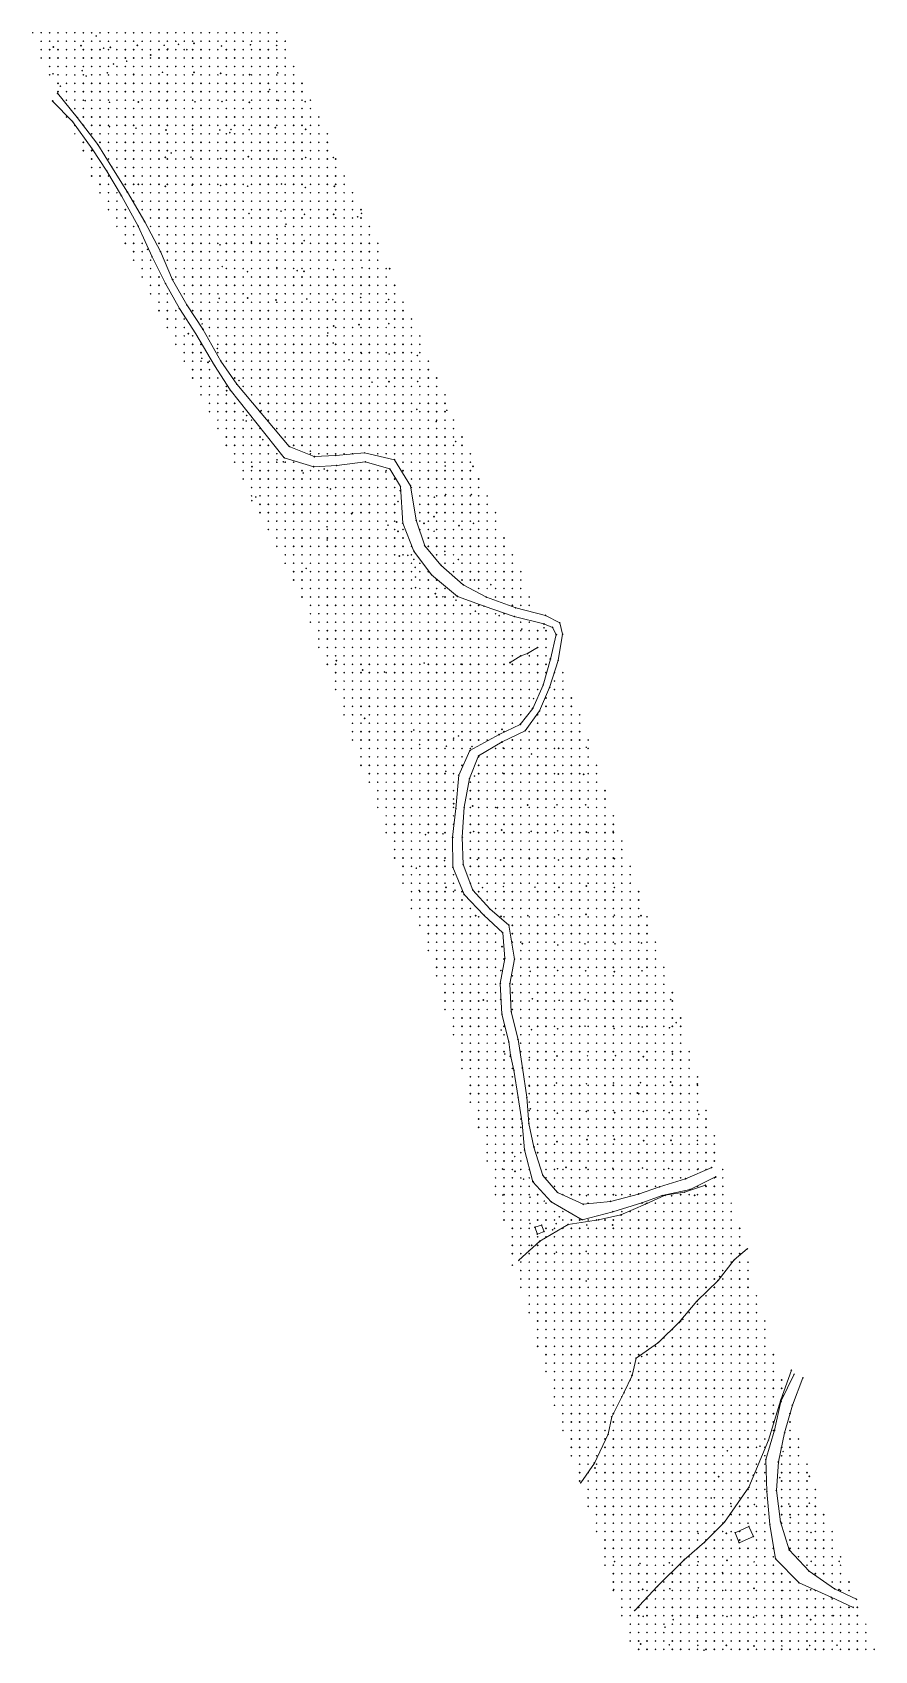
# Model space of a CAD drawing. Header units: metres. Extents: x 441556 to 446409, y 432338 to 461058.
# Drawn here: x 444935 to 445235, y 439778 to 440355 of the extents above; entities that cross this region are included whole.
import ezdxf

# ---------------------------------------------------------------- set-up
doc = ezdxf.new("R2010")
doc.units = ezdxf.units.M
doc.header["$MEASUREMENT"] = 0
doc.header["$PDMODE"] = 35
doc.header["$PDSIZE"] = 0.15
for name, color, linetype, lineweight in [('DTM-BRE-RevN_0YP_BREAKLINE', 1, 'Continuous', 0), ('DTM-BRE-RevN_GRP_DRUM DE PIATRA', 2, 'Continuous', 0), ('DTM-BRE-RevN_GRP_DRUM PIATRA', 2, 'Continuous', 0), ('DTM-BRE-RevN_GRP_Stalp', 2, 'Continuous', 0), ('DTM-BRE-RevN_GRP_TALUZ JOS', 2, 'Continuous', 0), ('DTM-BRE-RevN_GRP_TALUZ SUS', 2, 'Continuous', 0), ('DTM-NOK-RevN_LIDAR_co_lidar', 91, 'Continuous', 0), ('DTM-NOK-RevN_RTK', 32, 'Continuous', 0)]:
    doc.layers.add(name, color=color, linetype=linetype, lineweight=lineweight)

msp = doc.modelspace()

# ---------------------------------------------------------------- linework, layer by layer
at = {"layer": 'DTM-BRE-RevN_0YP_BREAKLINE'}
msp.add_polyline3d([(445115.318, 440135.746, 426.253), (445111.692, 440133.539, 422.059), (445109.319, 440132.746, 421.567), (445105.477, 440130.343, 418.896)], dxfattribs=at)
at = {"layer": 'DTM-BRE-RevN_GRP_DRUM DE PIATRA'}
for p, q in [((444949.512, 440323.117, 432.138), (444942.446, 440330.399, 432.264)), ((444956.533, 440313.341, 432.455), (444949.512, 440323.117, 432.138)), ((444961.737, 440305.462, 432.751), (444956.533, 440313.341, 432.455)), ((444966.943, 440296.603, 432.75), (444961.737, 440305.462, 432.751)), ((444972.955, 440285.806, 432.781), (444966.943, 440296.603, 432.75)), ((444977.891, 440274.876, 433.372), (444972.955, 440285.806, 432.781)), ((444982.68, 440265.372, 433.817), (444977.891, 440274.876, 433.372)), ((444987.605, 440256.47, 433.627), (444982.68, 440265.372, 433.817)), ((444993.507, 440247.442, 433.855), (444987.605, 440256.47, 433.627)), ((445000.141, 440236.22, 433.645), (444993.507, 440247.442, 433.855)), ((445005.733, 440227.465, 433.235), (445000.141, 440236.22, 433.645)), ((445024.999, 440203.279, 434.936), (445005.733, 440227.465, 433.235)), ((445035.502, 440200.118, 435.73), (445024.999, 440203.279, 434.936)), ((445053.869, 440201.836, 436.526), (445043.705, 440200.531, 436.376)), ((445062.615, 440199.316, 436.996), (445053.869, 440201.836, 436.526)), ((445043.705, 440200.531, 436.376), (445035.502, 440200.118, 435.73)), ((445066.416, 440193.097, 436.697), (445062.615, 440199.316, 436.996)), ((445067.212, 440180.009, 435.743), (445066.416, 440193.097, 436.697)), ((445071.227, 440170.026, 434.775), (445067.212, 440180.009, 435.743)), ((445077.459, 440161.65, 433.75), (445071.227, 440170.026, 434.775)), ((445086.721, 440153.941, 432.566), (445077.459, 440161.65, 433.75)), ((445096.206, 440150.452, 432.007), (445086.721, 440153.941, 432.566)), ((445106.998, 440146.781, 431.677), (445096.206, 440150.452, 432.007)), ((445117.563, 440144.115, 431.554), (445106.998, 440146.781, 431.677)), ((445120.617, 440142.896, 431.592), (445117.563, 440144.115, 431.554)), ((445119.86, 440131.598, 432.297), (445121.964, 440140.309, 431.75)), ((445121.964, 440140.309, 431.75), (445120.617, 440142.896, 431.592)), ((445117.26, 440122.335, 433.041), (445119.86, 440131.598, 432.297)), ((445113.547, 440114.025, 433.828), (445117.26, 440122.335, 433.041)), ((445109.14, 440108.341, 434.285), (445113.547, 440114.025, 433.828)), ((445091.178, 440099.06, 432.723), (445101.568, 440104.683, 433.831)), ((445101.568, 440104.683, 433.831), (445109.14, 440108.341, 434.285)), ((445087.185, 440090.257, 432.21), (445091.178, 440099.06, 432.723)), ((445086.177, 440078.369, 431.451), (445087.185, 440090.257, 432.21)), ((445085.015, 440068.133, 430.974), (445086.177, 440078.369, 431.451)), ((445085.099, 440057.468, 430.67), (445085.015, 440068.133, 430.974)), ((445089.114, 440047.747, 430.329), (445085.099, 440057.468, 430.67)), ((445096.167, 440040.378, 430.161), (445089.114, 440047.747, 430.329)), ((445102.869, 440034.067, 430.26), (445096.167, 440040.378, 430.161)), ((445103.622, 440024.885, 429.878), (445102.869, 440034.067, 430.26)), ((445102.017, 440016.027, 429.278), (445103.622, 440024.885, 429.878)), ((445102.575, 440005.118, 428.709), (445102.017, 440016.027, 429.278)), ((445105.06, 439995.202, 428.284), (445102.575, 440005.118, 428.709)), ((445105.633, 439990.526, 428.326), (445105.06, 439995.202, 428.284)), ((445106.876, 439985.188, 427.719), (445105.633, 439990.526, 428.326)), ((445108.359, 439975.454, 427.258), (445106.876, 439985.188, 427.719)), ((445109.789, 439966.282, 427.059), (445108.359, 439975.454, 427.258)), ((445110.64, 439956.762, 427.071), (445109.789, 439966.282, 427.059)), ((445113.65, 439945.43, 426.029), (445110.64, 439956.762, 427.071)), ((445120.185, 439938.26, 424.809), (445113.65, 439945.43, 426.029)), ((445169.652, 439942.666, 420.344), (445159.713, 439940.462, 421.842)), ((445178.752, 439947.133, 418.787), (445169.652, 439942.666, 420.344)), ((445131.206, 439931.875, 424.223), (445120.185, 439938.26, 424.809)), ((445152.488, 439937.872, 422.887), (445142.136, 439934.739, 423.916)), ((445159.713, 439940.462, 421.842), (445152.488, 439937.872, 422.887)), ((445142.136, 439934.739, 423.916), (445131.206, 439931.875, 424.223)), ((445202.044, 439867.084, 419.558), (445206.73, 439876.849, 419.544)), ((445209.854, 439875.568, 419.695), (445206.127, 439865.828, 419.772)), ((445199.794, 439856.947, 419.529), (445202.044, 439867.084, 419.558)), ((445206.127, 439865.828, 419.772), (445203.355, 439855.968, 419.604)), ((445196.662, 439846.441, 419.312), (445199.794, 439856.947, 419.529)), ((445203.355, 439855.968, 419.604), (445201.133, 439845.615, 419.31)), ((445196.999, 439835.129, 418.434), (445196.662, 439846.441, 419.312)), ((445201.133, 439845.615, 419.31), (445200.4, 439835.447, 418.623)), ((445198.101, 439823.343, 417.384), (445196.999, 439835.129, 418.434)), ((445200.4, 439835.447, 418.623), (445201.906, 439824.281, 417.591)), ((445200.153, 439811.117, 416.303), (445198.101, 439823.343, 417.384)), ((445201.906, 439824.281, 417.591), (445205.016, 439814.247, 416.382)), ((445208.496, 439802.554, 414.581), (445200.153, 439811.117, 416.303)), ((445205.016, 439814.247, 416.382), (445212.061, 439806.687, 414.758)), ((445212.061, 439806.687, 414.758), (445221.158, 439800.424, 413.782)), ((445219.934, 439797.38, 413.675), (445208.496, 439802.554, 414.581)), ((445221.158, 439800.424, 413.782), (445228.945, 439796.692, 413.484)), ((445227.764, 439793.81, 413.286), (445219.934, 439797.38, 413.675))]:
    msp.add_line(p, q, dxfattribs=at)
at = {"layer": 'DTM-BRE-RevN_GRP_DRUM PIATRA'}
for p, q in [((444951.213, 440324.511, 432.215), (444944.194, 440333.14, 432.289)), ((444958.573, 440314.874, 432.685), (444951.213, 440324.511, 432.215)), ((444963.55, 440306.838, 432.956), (444958.573, 440314.874, 432.685)), ((444969.077, 440297.977, 432.887), (444963.55, 440306.838, 432.956)), ((444975.267, 440287.356, 432.878), (444969.077, 440297.977, 432.887)), ((444980.894, 440276.774, 433.297), (444975.267, 440287.356, 432.878)), ((444985.22, 440266.736, 433.968), (444980.894, 440276.774, 433.297)), ((444990.285, 440257.753, 433.782), (444985.22, 440266.736, 433.968)), ((444996.027, 440249.09, 434.115), (444990.285, 440257.753, 433.782)), ((445002.378, 440237.766, 433.732), (444996.027, 440249.09, 434.115)), ((445008.084, 440229.513, 433.417), (445002.378, 440237.766, 433.732)), ((445026.798, 440207.304, 434.787), (445008.084, 440229.513, 433.417)), ((445035.704, 440203.719, 435.67), (445026.798, 440207.304, 434.787)), ((445043.361, 440204.151, 436.387), (445035.704, 440203.719, 435.67)), ((445053.607, 440205.065, 436.64), (445043.361, 440204.151, 436.387)), ((445064.306, 440202.629, 437.309), (445053.607, 440205.065, 436.64)), ((445070.018, 440193.366, 437.013), (445064.306, 440202.629, 437.309)), ((445072.012, 440181.051, 435.627), (445070.018, 440193.366, 437.013)), ((445075.062, 440171.93, 434.548), (445072.012, 440181.051, 435.627)), ((445080.842, 440165.073, 433.446), (445075.062, 440171.93, 434.548)), ((445088.805, 440158.075, 432.549), (445080.842, 440165.073, 433.446)), ((445097.05, 440153.654, 432.011), (445088.805, 440158.075, 432.549)), ((445107.484, 440149.869, 431.664), (445097.05, 440153.654, 432.011)), ((445118.102, 440147.172, 431.605), (445107.484, 440149.869, 431.664)), ((445123.199, 440144.502, 431.752), (445118.102, 440147.172, 431.605)), ((445124.211, 440140.486, 431.887), (445123.199, 440144.502, 431.752)), ((445122.621, 440131.141, 432.526), (445124.211, 440140.486, 431.887)), ((445119.602, 440121.449, 433.139), (445122.621, 440131.141, 432.526)), ((445116.007, 440113.152, 433.912), (445119.602, 440121.449, 433.139)), ((445110.869, 440106.095, 434.525), (445116.007, 440113.152, 433.912)), ((445102.619, 440102.09, 433.757), (445110.869, 440106.095, 434.525)), ((445094.261, 440097.121, 432.701), (445102.619, 440102.09, 433.757)), ((445091.037, 440089.033, 432.189), (445094.261, 440097.121, 432.701)), ((445089.147, 440078.82, 431.49), (445091.037, 440089.033, 432.189)), ((445088.452, 440068.149, 431.044), (445089.147, 440078.82, 431.49)), ((445088.753, 440058.378, 430.846), (445088.452, 440068.149, 431.044)), ((445092.225, 440049.31, 430.518), (445088.753, 440058.378, 430.846)), ((445098.27, 440042.626, 430.307), (445092.225, 440049.31, 430.518)), ((445105.065, 440036.803, 430.589), (445098.27, 440042.626, 430.307)), ((445107.065, 440024.712, 430.101), (445105.065, 440036.803, 430.589)), ((445105.408, 440015.955, 429.367), (445107.065, 440024.712, 430.101)), ((445105.897, 440005.943, 428.784), (445105.408, 440015.955, 429.367)), ((445108.34, 439996.065, 428.223), (445105.897, 440005.943, 428.784)), ((445109.879, 439985.941, 427.621), (445108.34, 439996.065, 428.223)), ((445111.454, 439975.489, 427.256), (445109.879, 439985.941, 427.621)), ((445112.18, 439966.212, 427.086), (445111.454, 439975.489, 427.256)), ((445114.011, 439957.792, 427.037), (445112.18, 439966.212, 427.086)), ((445117.186, 439947.662, 426.001), (445114.011, 439957.792, 427.037)), ((445177.375, 439950.498, 418.863), (445168.055, 439946.496, 420.421)), ((445122.388, 439941.607, 424.789), (445117.186, 439947.662, 426.001)), ((445158.797, 439943.63, 421.84), (445151.306, 439941.023, 422.864)), ((445168.055, 439946.496, 420.421), (445158.797, 439943.63, 421.84)), ((445131.518, 439937.399, 424.323), (445122.388, 439941.607, 424.789)), ((445141.264, 439938.414, 423.828), (445131.518, 439937.399, 424.323)), ((445151.306, 439941.023, 422.864), (445141.264, 439938.414, 423.828))]:
    msp.add_line(p, q, dxfattribs=at)
at = {"layer": 'DTM-BRE-RevN_GRP_Stalp'}
for p, q in [((445114.349, 439929.189, 424.624), (445116.713, 439929.964, 424.801)), ((445115.221, 439926.776, 424.357), (445114.349, 439929.189, 424.624)), ((445117.585, 439927.673, 424.541), (445115.221, 439926.776, 424.357)), ((445116.713, 439929.964, 424.801), (445117.585, 439927.673, 424.541)), ((445185.734, 439820.378, 416.675), (445190.621, 439822.629, 416.68)), ((445190.621, 439822.629, 416.68), (445192.208, 439819.066, 416.625)), ((445187.159, 439816.828, 416.684), (445185.734, 439820.378, 416.675)), ((445192.208, 439819.066, 416.625), (445187.159, 439816.828, 416.684))]:
    msp.add_line(p, q, dxfattribs=at)
at = {"layer": 'DTM-BRE-RevN_GRP_TALUZ JOS'}
for p, q in [((445185.411, 439917.602, 396.883), (445190.043, 439921.546, 398.557)), ((445179.606, 439910.25, 394.873), (445185.411, 439917.602, 396.883)), ((445172.118, 439902.877, 391.804), (445179.606, 439910.25, 394.873)), ((445165.817, 439895.348, 390.153), (445172.118, 439902.877, 391.804)), ((445158.36, 439888.142, 386.994), (445165.817, 439895.348, 390.153)), ((445150.392, 439882.55, 384.052), (445158.36, 439888.142, 386.994)), ((445148.956, 439876.439, 383.217), (445150.392, 439882.55, 384.052)), ((445146.093, 439870.21, 382.529), (445148.956, 439876.439, 383.217)), ((445141.71, 439861.651, 380.87), (445146.093, 439870.21, 382.529)), ((445140.449, 439855.451, 379.762), (445141.71, 439861.651, 380.87)), ((445135.542, 439845.208, 378.275), (445140.449, 439855.451, 379.762)), ((445130.653, 439838.159, 376.897), (445135.542, 439845.208, 378.275))]:
    msp.add_line(p, q, dxfattribs=at)
at = {"layer": 'DTM-BRE-RevN_GRP_TALUZ SUS'}
for p, q in [((445167.713, 439941.699, 420.532), (445175.112, 439944.182, 419.38)), ((445145.013, 439933.599, 423.581), (445153.746, 439937.449, 422.294)), ((445153.746, 439937.449, 422.294), (445160.775, 439940.583, 421.196)), ((445160.775, 439940.583, 421.196), (445167.713, 439941.699, 420.532)), ((445126.208, 439930.206, 424.066), (445137.064, 439931.83, 423.944)), ((445137.064, 439931.83, 423.944), (445145.013, 439933.599, 423.581)), ((445116.039, 439924.198, 423.784), (445126.208, 439930.206, 424.066)), ((445108.591, 439917.442, 422.49), (445116.039, 439924.198, 423.784)), ((445201.98, 439867.705, 419.231), (445205.758, 439878.283, 419.112)), ((445197.598, 439853.362, 418.495), (445201.98, 439867.705, 419.231)), ((445190.65, 439836.615, 417.455), (445197.598, 439853.362, 418.495)), ((445181.871, 439824.135, 415.101), (445190.65, 439836.615, 417.455)), ((445174.791, 439816.974, 411.445), (445181.871, 439824.135, 415.101)), ((445167.589, 439810.78, 408.145), (445174.791, 439816.974, 411.445)), ((445158.037, 439801.31, 404.296), (445167.589, 439810.78, 408.145)), ((445149.928, 439792.691, 400.716), (445158.037, 439801.31, 404.296))]:
    msp.add_line(p, q, dxfattribs=at)
at = {"layer": 'DTM-NOK-RevN_LIDAR_co_lidar'}
for p in [(444935.358, 440354.698, 433.359), (444938.357, 440354.698, 433.831), (444938.357, 440351.698, 433.66), (444941.356, 440354.698, 434.274), (444941.356, 440351.698, 434.143), (444944.356, 440354.698, 434.695), (444944.356, 440351.698, 434.579), (444947.355, 440354.698, 435.155), (444947.355, 440351.698, 434.993), (444950.354, 440354.698, 435.626), (444950.354, 440351.698, 435.454), (444953.354, 440354.698, 435.979), (444953.354, 440351.698, 435.866), (444956.353, 440354.698, 436.479), (444956.353, 440351.698, 436.259), (444959.352, 440354.698, 437.542), (444959.352, 440351.698, 436.995), (444962.352, 440354.698, 438.045), (444962.352, 440351.698, 437.961), (444965.351, 440354.698, 438.338), (444965.351, 440351.698, 438.381), (444968.35, 440354.698, 438.653), (444968.35, 440351.698, 438.673), (444971.35, 440354.698, 439.017), (444971.35, 440351.698, 439.012), (444974.349, 440354.698, 439.37), (444974.349, 440351.698, 439.349), (444977.348, 440354.698, 439.637), (444977.348, 440351.698, 439.613), (444980.348, 440354.698, 439.847), (444980.348, 440351.698, 439.83), (444983.347, 440354.698, 440.571), (444983.347, 440351.698, 440.387), (444986.346, 440354.698, 441.474), (444986.346, 440351.698, 441.239), (444989.346, 440354.698, 441.766), (444989.346, 440351.698, 441.775), (444992.345, 440354.698, 442.053), (444992.345, 440351.698, 442.036), (444995.344, 440354.698, 442.498), (444995.344, 440351.698, 442.456), (444998.344, 440354.698, 442.987), (444998.344, 440351.698, 442.951), (445001.343, 440354.698, 443.355), (445001.343, 440351.698, 443.272), (445004.342, 440354.698, 443.662), (445004.342, 440351.698, 443.6), (445007.342, 440354.698, 444.082), (445007.342, 440351.698, 444.075), (445010.341, 440354.698, 444.595), (445010.341, 440351.698, 444.711), (445013.34, 440354.698, 445.056), (445013.34, 440351.698, 445.087), (445016.34, 440354.698, 445.262), (445016.34, 440351.698, 445.349), (445019.339, 440354.698, 446.436), (445019.339, 440351.698, 446.365), (445022.339, 440354.698, 447.141), (445022.339, 440351.698, 447.113), (445025.338, 440351.698, 447.382), (444938.357, 440348.699, 433.477), (444938.357, 440345.7, 433.269), (444941.356, 440348.699, 433.971), (444941.356, 440345.7, 433.751), (444944.356, 440348.699, 434.442), (444944.356, 440345.7, 434.253), (444947.355, 440348.699, 434.871), (444947.355, 440345.7, 434.722), (444950.354, 440348.699, 435.298), (444950.354, 440345.7, 435.198), (444953.354, 440348.699, 435.783), (444953.354, 440345.7, 435.682), (444956.353, 440348.699, 436.175), (444956.353, 440345.7, 436.134), (444959.352, 440348.699, 436.605), (444959.352, 440345.7, 436.512), (444962.352, 440348.699, 437.576), (444962.352, 440345.7, 437.069), (444965.351, 440348.699, 438.286), (444965.351, 440345.7, 437.849), (444968.35, 440348.699, 438.649), (444968.35, 440345.7, 438.451), (444971.35, 440348.699, 438.957), (444971.35, 440345.7, 438.967), (444974.349, 440348.699, 439.295), (444974.349, 440345.7, 439.353), (444977.348, 440348.699, 439.632), (444977.348, 440345.7, 439.583), (444980.348, 440348.699, 439.998), (444980.348, 440345.7, 439.869), (444983.347, 440348.699, 440.557), (444983.347, 440345.7, 440.411), (444986.346, 440348.699, 441.215), (444986.346, 440345.7, 440.978), (444989.346, 440348.699, 441.594), (444989.346, 440345.7, 441.29), (444992.345, 440348.699, 441.834), (444992.345, 440345.7, 441.614), (444995.344, 440348.699, 442.398), (444995.344, 440345.7, 442.177), (444998.344, 440348.699, 442.935), (444998.344, 440345.7, 442.772), (445001.343, 440348.699, 443.173), (445001.343, 440345.7, 443.025), (445004.342, 440348.699, 443.535), (445004.342, 440345.7, 443.409), (445007.342, 440348.699, 444.057), (445007.342, 440345.7, 443.936), (445010.341, 440348.699, 444.695), (445010.341, 440345.7, 444.461), (445013.34, 440348.699, 444.961), (445013.34, 440345.7, 444.813), (445016.34, 440348.699, 445.305), (445016.34, 440345.7, 445.163), (445019.339, 440348.699, 446.308), (445019.339, 440345.7, 446.258), (445022.339, 440348.699, 447.098), (445022.339, 440345.7, 447.081), (445025.338, 440348.699, 447.371), (445025.338, 440345.7, 447.364), (444941.356, 440342.7, 433.568), (444941.356, 440339.701, 433.074), (444944.356, 440342.7, 434.031), (444944.356, 440339.701, 433.629), (444947.355, 440342.7, 434.527), (444947.355, 440339.701, 434.26), (444950.354, 440342.7, 435.063), (444950.354, 440339.701, 434.867), (444953.354, 440342.7, 435.558), (444953.354, 440339.701, 435.371), (444956.353, 440342.7, 436.012), (444956.353, 440339.701, 435.821), (444959.352, 440342.7, 436.432), (444959.352, 440339.701, 436.245), (444962.352, 440342.7, 436.818), (444962.352, 440339.701, 436.608), (444965.351, 440342.7, 437.482), (444965.351, 440339.701, 437.118), (444968.35, 440342.7, 438.184), (444968.35, 440339.701, 437.847), (444971.35, 440342.7, 438.787), (444971.35, 440339.701, 438.497), (444974.349, 440342.7, 439.262), (444974.349, 440339.701, 439.06), (444977.348, 440342.7, 439.507), (444977.348, 440339.701, 439.416), (444980.348, 440342.7, 439.742), (444980.348, 440339.701, 439.673), (444983.347, 440342.7, 440.222), (444983.347, 440339.701, 440.092), (444986.346, 440342.7, 440.744), (444986.346, 440339.701, 440.571), (444989.346, 440342.7, 441.111), (444989.346, 440339.701, 440.975), (444992.345, 440342.7, 441.487), (444992.345, 440339.701, 441.405), (444995.344, 440342.7, 441.967), (444995.344, 440339.701, 441.858), (444998.344, 440342.7, 442.515), (444998.344, 440339.701, 442.363), (445001.343, 440342.7, 442.894), (445001.343, 440339.701, 442.793), (445004.342, 440342.7, 443.335), (445004.342, 440339.701, 443.246), (445007.342, 440342.7, 443.83), (445007.342, 440339.701, 443.698), (445010.341, 440342.7, 444.287), (445010.341, 440339.701, 444.112), (445013.34, 440342.7, 444.694), (445013.34, 440339.701, 444.542), (445016.34, 440342.7, 445.048), (445016.34, 440339.701, 444.996), (445019.339, 440342.7, 446.21), (445019.339, 440339.701, 446.233), (445022.339, 440342.7, 447.027), (445022.339, 440339.701, 446.996), (445025.338, 440342.7, 447.328), (445025.338, 440339.701, 447.315), (445028.337, 440342.7, 447.75), (445028.337, 440339.701, 447.772), (444944.356, 440336.702, 433.053), (444947.355, 440336.702, 434.099), (444950.354, 440336.702, 434.701), (444953.354, 440336.702, 435.177), (444956.353, 440336.702, 435.58), (444959.352, 440336.702, 436.071), (444962.352, 440336.702, 436.464), (444965.351, 440336.702, 436.962), (444968.35, 440336.702, 437.643), (444971.35, 440336.702, 438.265), (444974.349, 440336.702, 438.808), (444977.348, 440336.702, 439.241), (444980.348, 440336.702, 439.595), (444983.347, 440336.702, 439.988), (444986.346, 440336.702, 440.421), (444989.346, 440336.702, 440.853), (444992.345, 440336.702, 441.309), (444995.344, 440336.702, 441.772), (444998.344, 440336.702, 442.256), (445001.343, 440336.702, 442.698), (445004.342, 440336.702, 443.131), (445007.342, 440336.702, 443.575), (445010.341, 440336.702, 444.007), (445013.34, 440336.702, 444.442), (445016.34, 440336.702, 444.945), (445019.339, 440336.702, 446.221), (445022.339, 440336.702, 446.953), (445025.338, 440336.702, 447.302), (445028.337, 440336.702, 447.773), (445031.337, 440336.702, 448.157), (444944.356, 440333.702, 432.519), (444947.355, 440333.702, 433.694), (444947.355, 440330.703, 432.799), (444950.354, 440333.702, 434.526), (444950.354, 440330.703, 433.87), (444953.354, 440333.702, 435.068), (444953.354, 440330.703, 434.893), (444956.353, 440333.702, 435.457), (444956.353, 440330.703, 435.43), (444959.352, 440333.702, 435.921), (444959.352, 440330.703, 435.809), (444962.352, 440333.702, 436.382), (444962.352, 440330.703, 436.275), (444965.351, 440333.702, 436.889), (444965.351, 440330.703, 436.792), (444968.35, 440333.702, 437.525), (444968.35, 440330.703, 437.376), (444971.35, 440333.702, 438.094), (444971.35, 440330.703, 437.93), (444974.349, 440333.702, 438.605), (444974.349, 440330.703, 438.465), (444977.348, 440333.702, 439.071), (444977.348, 440330.703, 438.951), (444980.348, 440333.702, 439.494), (444980.348, 440330.703, 439.376), (444983.347, 440333.702, 439.907), (444983.347, 440330.703, 439.79), (444986.346, 440333.702, 440.323), (444986.346, 440330.703, 440.217), (444989.346, 440333.702, 440.752), (444989.346, 440330.703, 440.656), (444992.345, 440333.702, 441.2), (444992.345, 440330.703, 441.096), (444995.344, 440333.702, 441.677), (444995.344, 440330.703, 441.555), (444998.344, 440333.702, 442.168), (444998.344, 440330.703, 442.059), (445001.343, 440333.702, 442.593), (445001.343, 440330.703, 442.511), (445004.342, 440333.702, 443.017), (445004.342, 440330.703, 442.963), (445007.342, 440333.702, 443.467), (445007.342, 440330.703, 443.379), (445010.341, 440333.702, 443.905), (445010.341, 440330.703, 443.767), (445013.34, 440333.702, 444.311), (445013.34, 440330.703, 444.184), (445016.34, 440333.702, 444.828), (445016.34, 440330.703, 444.732), (445019.339, 440333.702, 446.196), (445019.339, 440330.703, 446.14), (445022.339, 440333.702, 446.908), (445022.339, 440330.703, 446.866), (445025.338, 440333.702, 447.276), (445025.338, 440330.703, 447.222), (445028.337, 440333.702, 447.751), (445028.337, 440330.703, 447.704), (445031.337, 440333.702, 448.147), (445031.337, 440330.703, 448.109), (445034.336, 440330.703, 448.61), (444947.355, 440324.704, 431.704), (444950.354, 440327.704, 432.894), (444953.354, 440327.704, 434.131), (444953.354, 440324.704, 433.033), (444956.353, 440327.704, 435.247), (444956.353, 440324.704, 434.58), (444959.352, 440327.704, 435.72), (444959.352, 440324.704, 435.522), (444962.352, 440327.704, 436.119), (444962.352, 440324.704, 436.011), (444965.351, 440327.704, 436.644), (444965.351, 440324.704, 436.472), (444968.35, 440327.704, 437.22), (444968.35, 440324.704, 437.037), (444971.35, 440327.704, 437.784), (444971.35, 440324.704, 437.619), (444974.349, 440327.704, 438.323), (444974.349, 440324.704, 438.154), (444977.348, 440327.704, 438.81), (444977.348, 440324.704, 438.632), (444980.348, 440327.704, 439.242), (444980.348, 440324.704, 439.08), (444983.347, 440327.704, 439.661), (444983.347, 440324.704, 439.523), (444986.346, 440327.704, 440.106), (444986.346, 440324.704, 439.969), (444989.346, 440327.704, 440.567), (444989.346, 440324.704, 440.432), (444992.345, 440327.704, 441.002), (444992.345, 440324.704, 440.886), (444995.344, 440327.704, 441.444), (444995.344, 440324.704, 441.336), (444998.344, 440327.704, 441.953), (444998.344, 440324.704, 441.84), (445001.343, 440327.704, 442.442), (445001.343, 440324.704, 442.351), (445004.342, 440327.704, 442.896), (445004.342, 440324.704, 442.794), (445007.342, 440327.704, 443.304), (445007.342, 440324.704, 443.211), (445010.341, 440327.704, 443.639), (445010.341, 440324.704, 443.575), (445013.34, 440327.704, 444.078), (445013.34, 440324.704, 444.004), (445016.34, 440327.704, 444.748), (445016.34, 440324.704, 444.746), (445019.339, 440327.704, 446.063), (445019.339, 440324.704, 445.982), (445022.339, 440327.704, 446.821), (445022.339, 440324.704, 446.811), (445025.338, 440327.704, 447.176), (445025.338, 440324.704, 447.171), (445028.337, 440327.704, 447.662), (445028.337, 440324.704, 447.633), (445031.337, 440327.704, 448.068), (445031.337, 440324.704, 448.023), (445034.336, 440327.704, 448.572), (445034.336, 440324.704, 448.519), (445037.335, 440324.704, 449.104), (444950.354, 440321.705, 431.548), (444950.354, 440318.706, 430.608), (444953.354, 440321.705, 432.293), (444956.353, 440321.705, 433.401), (444956.353, 440318.706, 432.461), (444959.352, 440321.705, 434.844), (444959.352, 440318.706, 433.837), (444962.352, 440321.705, 435.827), (444962.352, 440318.706, 435.35), (444965.351, 440321.705, 436.345), (444965.351, 440318.706, 436.231), (444968.35, 440321.705, 436.847), (444968.35, 440318.706, 436.709), (444971.35, 440321.705, 437.411), (444971.35, 440318.706, 437.193), (444974.349, 440321.705, 437.959), (444974.349, 440318.706, 437.73), (444977.348, 440321.705, 438.451), (444977.348, 440318.706, 438.251), (444980.348, 440321.705, 438.91), (444980.348, 440318.706, 438.734), (444983.347, 440321.705, 439.355), (444983.347, 440318.706, 439.178), (444986.346, 440321.705, 439.791), (444986.346, 440318.706, 439.623), (444989.346, 440321.705, 440.25), (444989.346, 440318.706, 440.092), (444992.345, 440321.705, 440.723), (444992.345, 440318.706, 440.563), (444995.344, 440321.705, 441.184), (444995.344, 440318.706, 441.048), (444998.344, 440321.705, 441.697), (444998.344, 440318.706, 441.586), (445001.343, 440321.705, 442.231), (445001.343, 440318.706, 442.121), (445004.342, 440321.705, 442.711), (445004.342, 440318.706, 442.643), (445007.342, 440321.705, 443.115), (445007.342, 440318.706, 443.06), (445010.341, 440321.705, 443.664), (445010.341, 440318.706, 443.719), (445013.34, 440321.705, 444.057), (445013.34, 440318.706, 444.159), (445016.34, 440321.705, 444.656), (445016.34, 440318.706, 444.578), (445019.339, 440321.705, 445.896), (445019.339, 440318.706, 445.82), (445022.339, 440321.705, 446.823), (445022.339, 440318.706, 446.791), (445025.338, 440321.705, 447.194), (445025.338, 440318.706, 447.18), (445028.337, 440321.705, 447.603), (445028.337, 440318.706, 447.574), (445031.337, 440321.705, 447.965), (445031.337, 440318.706, 447.934), (445034.336, 440321.705, 448.46), (445034.336, 440318.706, 448.421), (445037.335, 440321.705, 449.044), (445037.335, 440318.706, 449), (445040.335, 440318.706, 449.577), (444953.354, 440315.706, 431.101), (444953.354, 440312.707, 430.189), (444956.353, 440312.707, 431.766), (444959.352, 440315.706, 433.061), (444962.352, 440315.706, 434.639), (444962.352, 440312.707, 433.773), (444965.351, 440315.706, 435.988), (444965.351, 440312.707, 435.431), (444968.35, 440315.706, 436.568), (444968.35, 440312.707, 436.356), (444971.35, 440315.706, 436.97), (444971.35, 440312.707, 436.771), (444974.349, 440315.706, 437.474), (444974.349, 440312.707, 437.208), (444977.348, 440315.706, 438.012), (444977.348, 440312.707, 437.757), (444980.348, 440315.706, 438.524), (444980.348, 440312.707, 438.323), (444983.347, 440315.706, 438.994), (444983.347, 440312.707, 438.84), (444986.346, 440315.706, 439.459), (444986.346, 440312.707, 439.326), (444989.346, 440315.706, 439.947), (444989.346, 440312.707, 439.825), (444992.345, 440315.706, 440.443), (444992.345, 440312.707, 440.335), (444995.344, 440315.706, 440.966), (444995.344, 440312.707, 440.854), (444998.344, 440315.706, 441.484), (444998.344, 440312.707, 441.337), (445001.343, 440315.706, 442.032), (445001.343, 440312.707, 441.912), (445004.342, 440315.706, 442.593), (445004.342, 440312.707, 442.528), (445007.342, 440315.706, 443.036), (445007.342, 440312.707, 443.015), (445010.341, 440315.706, 443.486), (445010.341, 440312.707, 443.277), (445013.34, 440315.706, 444.116), (445013.34, 440312.707, 444.003), (445016.34, 440315.706, 444.494), (445016.34, 440312.707, 444.4), (445019.339, 440315.706, 445.654), (445019.339, 440312.707, 445.383), (445022.339, 440315.706, 446.71), (445022.339, 440312.707, 446.63), (445025.338, 440315.706, 447.103), (445025.338, 440312.707, 447.061), (445028.337, 440315.706, 447.542), (445028.337, 440312.707, 447.5), (445031.337, 440315.706, 447.902), (445031.337, 440312.707, 447.852), (445034.336, 440315.706, 448.389), (445034.336, 440312.707, 448.321), (445037.335, 440315.706, 448.976), (445037.335, 440312.707, 448.917), (445040.335, 440315.706, 449.559), (445040.335, 440312.707, 449.496), (444956.353, 440309.708, 431.192), (444956.353, 440306.708, 430.578), (444959.352, 440306.708, 432.044), (444962.352, 440309.708, 433.008), (444965.351, 440309.708, 434.554), (444965.351, 440306.708, 433.764), (444968.35, 440309.708, 435.949), (444968.35, 440306.708, 435.258), (444971.35, 440309.708, 436.59), (444971.35, 440306.708, 436.25), (444974.349, 440309.708, 436.971), (444974.349, 440306.708, 436.759), (444977.348, 440309.708, 437.508), (444977.348, 440306.708, 437.311), (444980.348, 440309.708, 438.137), (444980.348, 440306.708, 437.958), (444983.347, 440309.708, 438.711), (444983.347, 440306.708, 438.553), (444986.346, 440309.708, 439.225), (444986.346, 440306.708, 439.081), (444989.346, 440309.708, 439.738), (444989.346, 440306.708, 439.58), (444992.345, 440309.708, 440.253), (444992.345, 440306.708, 440.087), (444995.344, 440309.708, 440.717), (444995.344, 440306.708, 440.537), (444998.344, 440309.708, 441.228), (444998.344, 440306.708, 441.055), (445001.343, 440309.708, 441.803), (445001.343, 440306.708, 441.626), (445004.342, 440309.708, 442.386), (445004.342, 440306.708, 442.2), (445007.342, 440309.708, 443), (445007.342, 440306.708, 442.838), (445010.341, 440309.708, 443.268), (445010.341, 440306.708, 443.289), (445013.34, 440309.708, 443.914), (445013.34, 440306.708, 443.759), (445016.34, 440309.708, 444.42), (445016.34, 440306.708, 444.413), (445019.339, 440309.708, 445.269), (445019.339, 440306.708, 445.156), (445022.339, 440309.708, 446.599), (445022.339, 440306.708, 446.501), (445025.338, 440309.708, 447.024), (445025.338, 440306.708, 446.999), (445028.337, 440309.708, 447.445), (445028.337, 440306.708, 447.386), (445031.337, 440309.708, 447.808), (445031.337, 440306.708, 447.696), (445034.336, 440309.708, 448.248), (445034.336, 440306.708, 448.102), (445037.335, 440309.708, 448.803), (445037.335, 440306.708, 448.628), (445040.335, 440309.708, 449.372), (445040.335, 440306.708, 449.186), (445043.334, 440309.708, 449.885), (445043.334, 440306.708, 449.709), (444956.353, 440303.709, 429.69), (444959.352, 440303.709, 431.094), (444959.352, 440300.71, 430.209), (444962.352, 440303.709, 432.27), (444962.352, 440300.71, 431.652), (444968.35, 440303.709, 434.077), (444968.35, 440300.71, 433.401), (444971.35, 440303.709, 435.66), (444971.35, 440300.71, 434.971), (444974.349, 440303.709, 436.55), (444974.349, 440300.71, 436.215), (444977.348, 440303.709, 437.059), (444977.348, 440300.71, 436.803), (444980.348, 440303.709, 437.671), (444980.348, 440300.71, 437.361), (444983.347, 440303.709, 438.303), (444983.347, 440300.71, 438.063), (444986.346, 440303.709, 438.893), (444986.346, 440300.71, 438.716), (444989.346, 440303.709, 439.452), (444989.346, 440300.71, 439.29), (444992.345, 440303.709, 439.972), (444992.345, 440300.71, 439.785), (444995.344, 440303.709, 440.436), (444995.344, 440300.71, 440.286), (444998.344, 440303.709, 440.935), (444998.344, 440300.71, 440.783), (445001.343, 440303.709, 441.524), (445001.343, 440300.71, 441.357), (445004.342, 440303.709, 442.088), (445004.342, 440300.71, 442.005), (445007.342, 440303.709, 442.719), (445007.342, 440300.71, 442.6), (445010.341, 440303.709, 443.277), (445010.341, 440300.71, 443.211), (445013.34, 440303.709, 443.687), (445013.34, 440300.71, 443.621), (445016.34, 440303.709, 444.411), (445016.34, 440300.71, 444.28), (445019.339, 440303.709, 444.982), (445019.339, 440300.71, 444.905), (445022.339, 440303.709, 446.38), (445022.339, 440300.71, 446.249), (445025.338, 440303.709, 446.992), (445025.338, 440300.71, 446.932), (445028.337, 440303.709, 447.342), (445028.337, 440300.71, 447.288), (445031.337, 440303.709, 447.599), (445031.337, 440300.71, 447.557), (445034.336, 440303.709, 447.964), (445034.336, 440300.71, 447.928), (445037.335, 440303.709, 448.486), (445037.335, 440300.71, 448.483), (445040.335, 440303.709, 449.099), (445040.335, 440300.71, 449.12), (445043.334, 440303.709, 449.647), (445043.334, 440300.71, 449.663), (445046.333, 440303.709, 450.333), (445046.333, 440300.71, 450.282), (444959.352, 440297.71, 429.237), (444962.352, 440297.71, 430.883), (444962.352, 440294.711, 429.739), (444965.351, 440297.71, 432.187), (444965.351, 440294.711, 431.199), (444971.35, 440297.71, 433.853), (444971.35, 440294.711, 433.121), (444974.349, 440297.71, 435.551), (444974.349, 440294.711, 434.585), (444977.348, 440297.71, 436.525), (444977.348, 440294.711, 435.974), (444980.348, 440297.71, 437.045), (444980.348, 440294.711, 436.78), (444983.347, 440297.71, 437.773), (444983.347, 440294.711, 437.492), (444986.346, 440297.71, 438.508), (444986.346, 440294.711, 438.272), (444989.346, 440297.71, 439.137), (444989.346, 440294.711, 438.944), (444992.345, 440297.71, 439.682), (444992.345, 440294.711, 439.522), (444995.344, 440297.71, 440.168), (444995.344, 440294.711, 440.023), (444998.344, 440297.71, 440.691), (444998.344, 440294.711, 440.529), (445001.343, 440297.71, 441.298), (445001.343, 440294.711, 441.097), (445004.342, 440297.71, 441.906), (445004.342, 440294.711, 441.636), (445007.342, 440297.71, 442.458), (445007.342, 440294.711, 442.246), (445010.341, 440297.71, 442.992), (445010.341, 440294.711, 442.885), (445013.34, 440297.71, 443.546), (445013.34, 440294.711, 443.456), (445016.34, 440297.71, 444.153), (445016.34, 440294.711, 444.017), (445019.339, 440297.71, 444.739), (445019.339, 440294.711, 444.579), (445022.339, 440297.71, 445.768), (445022.339, 440294.711, 445.76), (445025.338, 440297.71, 446.747), (445025.338, 440294.711, 446.705), (445028.337, 440297.71, 447.174), (445028.337, 440294.711, 447.095), (445031.337, 440297.71, 447.477), (445031.337, 440294.711, 447.35), (445034.336, 440297.71, 447.857), (445034.336, 440294.711, 447.716), (445037.335, 440297.71, 448.398), (445037.335, 440294.711, 448.292), (445040.335, 440297.71, 449.038), (445040.335, 440294.711, 448.945), (445043.334, 440297.71, 449.593), (445043.334, 440294.711, 449.509), (445046.333, 440297.71, 450.202), (445046.333, 440294.711, 450.083), (445049.333, 440297.71, 450.986), (445049.333, 440294.711, 450.832), (444962.352, 440291.711, 428.804), (444965.351, 440291.711, 430.35), (444965.351, 440288.712, 429.783), (444968.35, 440291.711, 431.914), (444968.35, 440288.712, 431.321), (444974.349, 440291.711, 433.696), (444977.348, 440291.711, 435.277), (444977.348, 440288.712, 434.449), (444980.348, 440291.711, 436.444), (444980.348, 440288.712, 436.007), (444983.347, 440291.711, 437.224), (444983.347, 440288.712, 436.903), (444986.346, 440291.711, 438.018), (444986.346, 440288.712, 437.705), (444989.346, 440291.711, 438.739), (444989.346, 440288.712, 438.562), (444992.345, 440291.711, 439.405), (444992.345, 440288.712, 439.256), (444995.344, 440291.711, 439.892), (444995.344, 440288.712, 439.799), (444998.344, 440291.711, 440.381), (444998.344, 440288.712, 440.266), (445001.343, 440291.711, 440.949), (445001.343, 440288.712, 440.805), (445004.342, 440291.711, 441.507), (445004.342, 440288.712, 441.383), (445007.342, 440291.711, 442.157), (445007.342, 440288.712, 442.073), (445010.341, 440291.711, 442.777), (445010.341, 440288.712, 442.632), (445013.34, 440291.711, 443.278), (445013.34, 440288.712, 443.166), (445016.34, 440291.711, 443.81), (445016.34, 440288.712, 443.665), (445019.339, 440291.711, 444.364), (445019.339, 440288.712, 444.284), (445022.339, 440291.711, 445.646), (445022.339, 440288.712, 444.98), (445025.338, 440291.711, 446.588), (445025.338, 440288.712, 446.289), (445028.337, 440291.711, 446.942), (445028.337, 440288.712, 446.834), (445031.337, 440291.711, 447.299), (445031.337, 440288.712, 447.176), (445034.336, 440291.711, 447.711), (445034.336, 440288.712, 447.539), (445037.335, 440291.711, 448.257), (445037.335, 440288.712, 448.176), (445040.335, 440291.711, 448.883), (445040.335, 440288.712, 448.866), (445043.334, 440291.711, 449.488), (445043.334, 440288.712, 449.455), (445046.333, 440291.711, 450.081), (445046.333, 440288.712, 450.032), (445049.333, 440291.711, 450.752), (445049.333, 440288.712, 450.683), (445052.332, 440291.711, 451.474), (445052.332, 440288.712, 451.385), (444965.351, 440285.713, 428.766), (444968.35, 440285.713, 430.395), (444968.35, 440282.713, 429.875), (444971.35, 440285.713, 432.005), (444971.35, 440282.713, 431.539), (444977.348, 440285.713, 433.937), (444980.348, 440285.713, 435.651), (444980.348, 440282.713, 434.946), (444983.347, 440285.713, 436.843), (444983.347, 440282.713, 436.577), (444986.346, 440285.713, 437.572), (444986.346, 440282.713, 437.374), (444989.346, 440285.713, 438.344), (444989.346, 440282.713, 438.04), (444992.345, 440285.713, 439.047), (444992.345, 440282.713, 438.814), (444995.344, 440285.713, 439.635), (444995.344, 440282.713, 439.523), (444998.344, 440285.713, 440.109), (444998.344, 440282.713, 440.093), (445001.343, 440285.713, 440.67), (445001.343, 440282.713, 440.631), (445004.342, 440285.713, 441.252), (445004.342, 440282.713, 441.172), (445007.342, 440285.713, 441.929), (445007.342, 440282.713, 441.686), (445010.341, 440285.713, 442.608), (445010.341, 440282.713, 442.411), (445013.34, 440285.713, 443.267), (445013.34, 440282.713, 443.093), (445016.34, 440285.713, 443.823), (445016.34, 440282.713, 443.76), (445019.339, 440285.713, 444.539), (445019.339, 440282.713, 444.577), (445022.339, 440285.713, 445.117), (445022.339, 440282.713, 445.213), (445025.338, 440285.713, 445.96), (445025.338, 440282.713, 445.897), (445028.337, 440285.713, 446.543), (445028.337, 440282.713, 446.503), (445031.337, 440285.713, 447.055), (445031.337, 440282.713, 447.076), (445034.336, 440285.713, 447.509), (445034.336, 440282.713, 447.528), (445037.335, 440285.713, 447.974), (445037.335, 440282.713, 447.921), (445040.335, 440285.713, 448.494), (445040.335, 440282.713, 448.312), (445043.334, 440285.713, 449.102), (445043.334, 440282.713, 448.819), (445046.333, 440285.713, 449.716), (445046.333, 440282.713, 449.429), (445049.333, 440285.713, 450.297), (445049.333, 440282.713, 449.988), (445052.332, 440285.713, 450.868), (445052.332, 440282.713, 450.456), (445055.331, 440285.713, 451.415), (445055.331, 440282.713, 450.94), (444968.35, 440279.714, 429.675), (444971.35, 440279.714, 431.207), (444971.35, 440276.715, 431.044), (444974.349, 440279.714, 432.456), (444974.349, 440276.715, 432.461), (444980.348, 440279.714, 434.48), (444983.347, 440279.714, 436.336), (444983.347, 440276.715, 435.605), (444986.346, 440279.714, 437.298), (444986.346, 440276.715, 437.064), (444989.346, 440279.714, 437.818), (444989.346, 440276.715, 437.616), (444992.345, 440279.714, 438.47), (444992.345, 440276.715, 438.18), (444995.344, 440279.714, 439.184), (444995.344, 440276.715, 438.879), (444998.344, 440279.714, 439.868), (444998.344, 440276.715, 439.584), (445001.343, 440279.714, 440.473), (445001.343, 440276.715, 440.176), (445004.342, 440279.714, 440.942), (445004.342, 440276.715, 440.705), (445007.342, 440279.714, 441.518), (445007.342, 440276.715, 441.318), (445010.341, 440279.714, 442.245), (445010.341, 440276.715, 441.983), (445013.34, 440279.714, 443.011), (445013.34, 440276.715, 442.836), (445016.34, 440279.714, 443.748), (445016.34, 440276.715, 443.671), (445019.339, 440279.714, 444.474), (445019.339, 440276.715, 444.198), (445022.339, 440279.714, 445.13), (445022.339, 440276.715, 444.871), (445025.338, 440279.714, 446.061), (445025.338, 440276.715, 445.772), (445028.337, 440279.714, 446.778), (445028.337, 440276.715, 446.719), (445031.337, 440279.714, 447.24), (445031.337, 440276.715, 447.262), (445034.336, 440279.714, 447.617), (445034.336, 440276.715, 447.584), (445037.335, 440279.714, 447.993), (445037.335, 440276.715, 447.955), (445040.335, 440279.714, 448.385), (445040.335, 440276.715, 448.389), (445043.334, 440279.714, 448.862), (445043.334, 440276.715, 448.824), (445046.333, 440279.714, 449.401), (445046.333, 440276.715, 449.249), (445049.333, 440279.714, 449.867), (445049.333, 440276.715, 449.66), (445052.332, 440279.714, 450.261), (445052.332, 440276.715, 450.13), (445055.331, 440279.714, 450.795), (445055.331, 440276.715, 450.762), (445058.331, 440279.714, 451.549), (445058.331, 440276.715, 451.582), (444971.35, 440273.715, 430.618), (444974.349, 440273.715, 432.104), (444974.349, 440270.716, 431.54), (444977.348, 440273.715, 433.054), (444977.348, 440270.716, 432.779), (444983.347, 440273.715, 434.775), (444986.346, 440273.715, 436.374), (444986.346, 440270.716, 435.008), (444989.346, 440273.715, 437.214), (444989.346, 440270.716, 435.902), (444992.345, 440273.715, 437.863), (444992.345, 440270.716, 436.839), (444995.344, 440273.715, 438.511), (444995.344, 440270.716, 437.824), (444998.344, 440273.715, 439.243), (444998.344, 440270.716, 438.854), (445001.343, 440273.715, 439.848), (445001.343, 440270.716, 439.573), (445004.342, 440273.715, 440.433), (445004.342, 440270.716, 440.234), (445007.342, 440273.715, 441.069), (445007.342, 440270.716, 440.88), (445010.341, 440273.715, 441.746), (445010.341, 440270.716, 441.602), (445013.34, 440273.715, 442.63), (445013.34, 440270.716, 442.27), (445016.34, 440273.715, 443.328), (445016.34, 440270.716, 442.891), (445019.339, 440273.715, 443.815), (445019.339, 440270.716, 443.592), (445022.339, 440273.715, 444.484), (445022.339, 440270.716, 444.345), (445025.338, 440273.715, 445.345), (445025.338, 440270.716, 445.169), (445028.337, 440273.715, 446.61), (445028.337, 440270.716, 446.632), (445031.337, 440273.715, 447.192), (445031.337, 440270.716, 447.133), (445034.336, 440273.715, 447.471), (445034.336, 440270.716, 447.343), (445037.335, 440273.715, 447.806), (445037.335, 440270.716, 447.637), (445040.335, 440273.715, 448.206), (445040.335, 440270.716, 447.976), (445043.334, 440273.715, 448.633), (445046.333, 440273.715, 449.118), (445046.333, 440270.716, 448.98), (445049.333, 440273.715, 449.684), (445049.333, 440270.716, 449.69), (445052.332, 440273.715, 450.266), (445055.331, 440273.715, 450.784), (445055.331, 440270.716, 450.63), (445058.331, 440273.715, 451.419), (445058.331, 440270.716, 451.207), (445061.33, 440270.716, 452.094), (444974.349, 440267.717, 430.865), (444977.348, 440267.717, 432.254), (444977.348, 440264.717, 431.584), (444980.348, 440267.717, 433.276), (444980.348, 440264.717, 432.823), (444986.346, 440267.717, 434.278), (444989.346, 440267.717, 435.136), (444989.346, 440264.717, 434.93), (444992.345, 440267.717, 436.046), (444992.345, 440264.717, 436.142), (444995.344, 440267.717, 437.064), (444995.344, 440264.717, 437.08), (444998.344, 440267.717, 438.126), (444998.344, 440264.717, 437.932), (445001.343, 440267.717, 439.08), (445001.343, 440264.717, 438.789), (445004.342, 440267.717, 439.954), (445004.342, 440264.717, 439.682), (445007.342, 440267.717, 440.672), (445007.342, 440264.717, 440.395), (445010.341, 440267.717, 441.323), (445010.341, 440264.717, 440.988), (445013.34, 440267.717, 441.898), (445013.34, 440264.717, 441.66), (445016.34, 440267.717, 442.559), (445016.34, 440264.717, 442.313), (445019.339, 440267.717, 443.423), (445019.339, 440264.717, 443.125), (445022.339, 440267.717, 444.216), (445022.339, 440264.717, 443.888), (445025.338, 440267.717, 444.973), (445025.338, 440264.717, 444.768), (445028.337, 440267.717, 446.21), (445028.337, 440264.717, 445.771), (445031.337, 440267.717, 446.949), (445031.337, 440264.717, 446.767), (445034.336, 440267.717, 447.27), (445034.336, 440264.717, 447.204), (445037.335, 440267.717, 447.507), (445037.335, 440264.717, 447.402), (445040.335, 440267.717, 447.813), (445040.335, 440264.717, 447.686), (445043.334, 440267.717, 448.212), (445043.334, 440264.717, 448.084), (445046.333, 440267.717, 448.795), (445046.333, 440264.717, 448.598), (445049.333, 440267.717, 449.466), (445049.333, 440264.717, 449.15), (445052.332, 440267.717, 449.978), (445052.332, 440264.717, 449.701), (445055.331, 440267.717, 450.435), (445055.331, 440264.717, 450.332), (445058.331, 440267.717, 451.099), (445058.331, 440264.717, 451.022), (445061.33, 440267.717, 451.862), (445061.33, 440264.717, 451.724), (445064.329, 440264.717, 452.464), (444977.348, 440261.718, 430.994), (444980.348, 440261.718, 432.318), (444983.347, 440261.718, 433.238), (444989.346, 440261.718, 434.405), (444992.345, 440261.718, 435.86), (444995.344, 440261.718, 437.226), (444998.344, 440261.718, 437.971), (445001.343, 440261.718, 438.68), (445004.342, 440261.718, 439.423), (445007.342, 440261.718, 440.054), (445010.341, 440261.718, 440.728), (445013.34, 440261.718, 441.394), (445016.34, 440261.718, 442.046), (445019.339, 440261.718, 442.839), (445022.339, 440261.718, 443.661), (445025.338, 440261.718, 444.536), (445028.337, 440261.718, 445.463), (445031.337, 440261.718, 446.582), (445034.336, 440261.718, 447.108), (445037.335, 440261.718, 447.314), (445040.335, 440261.718, 447.575), (445043.334, 440261.718, 447.954), (445046.333, 440261.718, 448.425), (445049.333, 440261.718, 448.969), (445052.332, 440261.718, 449.567), (445055.331, 440261.718, 450.199), (445058.331, 440261.718, 450.852), (445061.33, 440261.718, 451.503), (445064.329, 440261.718, 452.24), (444980.348, 440258.719, 430.491), (444980.348, 440255.719, 427.529), (444983.347, 440258.719, 432.35), (444983.347, 440255.719, 430.498), (444986.346, 440255.719, 432.811), (444992.345, 440258.719, 435.047), (444992.345, 440255.719, 434.426), (444995.344, 440258.719, 436.91), (444995.344, 440255.719, 436.061), (444998.344, 440258.719, 437.674), (444998.344, 440255.719, 437.202), (445001.343, 440258.719, 438.431), (445001.343, 440255.719, 438.105), (445004.342, 440258.719, 439.119), (445004.342, 440255.719, 438.833), (445007.342, 440258.719, 439.741), (445007.342, 440255.719, 439.468), (445010.341, 440258.719, 440.442), (445010.341, 440255.719, 440.098), (445013.34, 440258.719, 441.092), (445013.34, 440255.719, 440.801), (445016.34, 440258.719, 441.789), (445016.34, 440255.719, 441.526), (445019.339, 440258.719, 442.64), (445019.339, 440255.719, 442.367), (445022.339, 440258.719, 443.483), (445022.339, 440255.719, 443.132), (445025.338, 440258.719, 444.221), (445025.338, 440255.719, 443.914), (445028.337, 440258.719, 445.077), (445028.337, 440255.719, 444.763), (445031.337, 440258.719, 446.168), (445031.337, 440255.719, 445.659), (445034.336, 440258.719, 446.923), (445034.336, 440255.719, 446.505), (445037.335, 440258.719, 447.244), (445037.335, 440255.719, 447.093), (445040.335, 440258.719, 447.476), (445040.335, 440255.719, 447.408), (445043.334, 440258.719, 447.797), (445043.334, 440255.719, 447.678), (445046.333, 440258.719, 448.247), (445046.333, 440255.719, 448.081), (445049.333, 440258.719, 448.816), (445049.333, 440255.719, 448.572), (445052.332, 440258.719, 449.403), (445052.332, 440255.719, 449.124), (445055.331, 440258.719, 449.972), (445055.331, 440255.719, 449.739), (445058.331, 440258.719, 450.577), (445058.331, 440255.719, 450.329), (445061.33, 440258.719, 451.185), (445061.33, 440255.719, 450.954), (445064.329, 440258.719, 451.868), (445064.329, 440255.719, 451.554), (445067.329, 440258.719, 452.692), (445067.329, 440255.719, 452.161), (444983.347, 440252.72, 428.737), (444983.347, 440249.721, 427.447), (444986.346, 440252.72, 431.688), (444986.346, 440249.721, 430.313), (444989.346, 440252.72, 433.3), (444989.346, 440249.721, 432.676), (444995.344, 440252.72, 434.851), (444998.344, 440252.72, 436.357), (444998.344, 440249.721, 435.261), (445001.343, 440252.72, 437.632), (445001.343, 440249.721, 436.772), (445004.342, 440252.72, 438.548), (445004.342, 440249.721, 438.206), (445007.342, 440252.72, 439.184), (445007.342, 440249.721, 438.896), (445010.341, 440252.72, 439.815), (445010.341, 440249.721, 439.54), (445013.34, 440252.72, 440.458), (445013.34, 440249.721, 440.115), (445016.34, 440252.72, 441.225), (445016.34, 440249.721, 440.897), (445019.339, 440252.72, 442.007), (445019.339, 440249.721, 441.645), (445022.339, 440252.72, 442.749), (445022.339, 440249.721, 442.365), (445025.338, 440252.72, 443.58), (445025.338, 440249.721, 443.161), (445028.337, 440252.72, 444.417), (445028.337, 440249.721, 443.897), (445031.337, 440252.72, 445.185), (445031.337, 440249.721, 444.663), (445034.336, 440252.72, 445.917), (445034.336, 440249.721, 445.427), (445037.335, 440252.72, 446.841), (445037.335, 440249.721, 446.436), (445040.335, 440252.72, 447.394), (445040.335, 440249.721, 447.211), (445043.334, 440252.72, 447.663), (445043.334, 440249.721, 447.635), (445046.333, 440252.72, 448.003), (445046.333, 440249.721, 447.978), (445049.333, 440252.72, 448.396), (445049.333, 440249.721, 448.337), (445052.332, 440252.72, 448.905), (445052.332, 440249.721, 448.796), (445055.331, 440252.72, 449.533), (445055.331, 440249.721, 449.355), (445058.331, 440252.72, 450.12), (445058.331, 440249.721, 449.864), (445061.33, 440252.72, 450.666), (445061.33, 440249.721, 450.278), (445064.329, 440252.72, 451.071), (445064.329, 440249.721, 450.611), (445067.329, 440252.72, 451.508), (445067.329, 440249.721, 451.178), (445070.328, 440252.72, 452.404), (445070.328, 440249.721, 452.234), (444986.346, 440246.721, 427.869), (444986.346, 440243.722, 424.611), (444989.346, 440246.721, 431.401), (444989.346, 440243.722, 428.287), (444992.345, 440246.721, 432.991), (444992.345, 440243.722, 430.557), (444995.344, 440243.722, 433.289), (444998.344, 440246.721, 434.455), (445001.343, 440246.721, 435.687), (445001.343, 440243.722, 434.934), (445004.342, 440246.721, 437.655), (445004.342, 440243.722, 436.755), (445007.342, 440246.721, 438.491), (445007.342, 440243.722, 437.971), (445010.341, 440246.721, 439.115), (445010.341, 440243.722, 438.609), (445013.34, 440246.721, 439.682), (445013.34, 440243.722, 439.157), (445016.34, 440246.721, 440.383), (445016.34, 440243.722, 439.879), (445019.339, 440246.721, 441.189), (445019.339, 440243.722, 440.671), (445022.339, 440246.721, 441.885), (445022.339, 440243.722, 441.357), (445025.338, 440246.721, 442.7), (445025.338, 440243.722, 442.267), (445028.337, 440246.721, 443.475), (445028.337, 440243.722, 443.115), (445031.337, 440246.721, 444.276), (445031.337, 440243.722, 443.823), (445034.336, 440246.721, 445.028), (445034.336, 440243.722, 444.61), (445037.335, 440246.721, 445.757), (445037.335, 440243.722, 445.356), (445040.335, 440246.721, 446.701), (445040.335, 440243.722, 446.234), (445043.334, 440246.721, 447.493), (445043.334, 440243.722, 447.171), (445046.333, 440246.721, 447.936), (445046.333, 440243.722, 447.836), (445049.333, 440246.721, 448.316), (445049.333, 440243.722, 448.272), (445052.332, 440246.721, 448.764), (445052.332, 440243.722, 448.692), (445055.331, 440246.721, 449.254), (445055.331, 440243.722, 449.121), (445058.331, 440246.721, 449.721), (445058.331, 440243.722, 449.564), (445061.33, 440246.721, 450.089), (445061.33, 440243.722, 450.01), (445064.329, 440246.721, 450.523), (445064.329, 440243.722, 450.612), (445067.329, 440246.721, 451.283), (445067.329, 440243.722, 451.418), (445070.328, 440246.721, 452.064), (445070.328, 440243.722, 451.999), (445073.327, 440246.721, 452.945), (445073.327, 440243.722, 452.772), (444989.346, 440240.723, 424.531), (444989.346, 440237.723, 426.114), (444992.345, 440240.723, 429.175), (444992.345, 440237.723, 431.422), (444995.344, 440240.723, 433.339), (444995.344, 440237.723, 432.918), (444998.344, 440237.723, 433.513), (445001.343, 440240.723, 434.283), (445004.342, 440240.723, 435.934), (445004.342, 440237.723, 434.613), (445007.342, 440240.723, 437.186), (445007.342, 440237.723, 436.299), (445010.341, 440240.723, 437.917), (445010.341, 440237.723, 437.271), (445013.34, 440240.723, 438.763), (445013.34, 440237.723, 438.092), (445016.34, 440240.723, 439.475), (445016.34, 440237.723, 439.075), (445019.339, 440240.723, 440.174), (445019.339, 440237.723, 439.833), (445022.339, 440240.723, 441.028), (445022.339, 440237.723, 440.814), (445025.338, 440240.723, 441.919), (445025.338, 440237.723, 441.556), (445028.337, 440240.723, 442.743), (445028.337, 440237.723, 442.308), (445031.337, 440240.723, 443.478), (445031.337, 440237.723, 443.106), (445034.336, 440240.723, 444.264), (445034.336, 440237.723, 443.829), (445037.335, 440240.723, 445.027), (445037.335, 440237.723, 444.585), (445040.335, 440240.723, 445.745), (445040.335, 440237.723, 445.312), (445043.334, 440240.723, 446.611), (445043.334, 440237.723, 445.966), (445046.333, 440240.723, 447.509), (445046.333, 440237.723, 446.829), (445049.333, 440240.723, 448.14), (445049.333, 440237.723, 447.77), (445052.332, 440240.723, 448.533), (445052.332, 440237.723, 448.328), (445055.331, 440240.723, 448.907), (445055.331, 440237.723, 448.678), (445058.331, 440240.723, 449.359), (445058.331, 440237.723, 449.183), (445061.33, 440240.723, 449.901), (445061.33, 440237.723, 449.731), (445064.329, 440240.723, 450.524), (445064.329, 440237.723, 450.342), (445067.329, 440240.723, 451.115), (445067.329, 440237.723, 450.927), (445070.328, 440240.723, 451.741), (445070.328, 440237.723, 451.536), (445073.327, 440240.723, 452.456), (445073.327, 440237.723, 452.229), (445076.327, 440237.723, 453.054), (444992.345, 440234.724, 430.525), (444992.345, 440231.725, 428.933), (444995.344, 440234.724, 431.776), (444995.344, 440231.725, 430.076), (444998.344, 440234.724, 432.746), (444998.344, 440231.725, 431.474), (445001.343, 440231.725, 432.792), (445007.342, 440234.724, 434.367), (445007.342, 440231.725, 433.497), (445010.341, 440234.724, 436.583), (445010.341, 440231.725, 435.147), (445013.34, 440234.724, 437.683), (445013.34, 440231.725, 436.993), (445016.34, 440234.724, 438.488), (445016.34, 440231.725, 437.924), (445019.339, 440234.724, 439.347), (445019.339, 440231.725, 438.831), (445022.339, 440234.724, 440.152), (445022.339, 440231.725, 439.715), (445025.338, 440234.724, 441.107), (445025.338, 440231.725, 440.509), (445028.337, 440234.724, 441.842), (445028.337, 440231.725, 441.476), (445031.337, 440234.724, 442.593), (445031.337, 440231.725, 442.209), (445034.336, 440234.724, 443.423), (445034.336, 440231.725, 442.979), (445037.335, 440234.724, 444.226), (445037.335, 440231.725, 443.751), (445040.335, 440234.724, 444.916), (445040.335, 440231.725, 444.503), (445043.334, 440234.724, 445.564), (445043.334, 440231.725, 445.268), (445046.333, 440234.724, 446.216), (445046.333, 440231.725, 445.877), (445049.333, 440234.724, 447.169), (445049.333, 440231.725, 446.645), (445052.332, 440234.724, 448.159), (445052.332, 440231.725, 447.794), (445055.331, 440234.724, 448.604), (445055.331, 440231.725, 448.625), (445058.331, 440234.724, 448.983), (445058.331, 440231.725, 448.9), (445061.33, 440234.724, 449.469), (445061.33, 440231.725, 449.269), (445064.329, 440234.724, 450.12), (445064.329, 440231.725, 449.8), (445067.329, 440234.724, 450.699), (445067.329, 440231.725, 450.351), (445070.328, 440234.724, 451.334), (445070.328, 440231.725, 450.957), (445073.327, 440234.724, 451.978), (445073.327, 440231.725, 451.606), (445076.327, 440234.724, 452.664), (445076.327, 440231.725, 452.223), (445079.326, 440231.725, 452.843), (444995.344, 440228.725, 428.655), (444995.344, 440225.726, 426.924), (444998.344, 440228.725, 430.104), (444998.344, 440225.726, 428.355), (445001.343, 440228.725, 431.538), (445001.343, 440225.726, 430.333), (445004.342, 440228.725, 432.884), (445004.342, 440225.726, 432.193), (445010.341, 440228.725, 433.586), (445013.34, 440228.725, 435.627), (445013.34, 440225.726, 433.985), (445016.34, 440228.725, 437.021), (445016.34, 440225.726, 435.99), (445019.339, 440228.725, 438.035), (445019.339, 440225.726, 437.483), (445022.339, 440228.725, 439.019), (445022.339, 440225.726, 438.575), (445025.338, 440228.725, 440.047), (445025.338, 440225.726, 439.52), (445028.337, 440228.725, 440.958), (445028.337, 440225.726, 440.425), (445031.337, 440228.725, 441.834), (445031.337, 440225.726, 441.374), (445034.336, 440228.725, 442.53), (445034.336, 440225.726, 442.205), (445037.335, 440228.725, 443.184), (445037.335, 440225.726, 442.812), (445040.335, 440228.725, 443.922), (445040.335, 440225.726, 443.445), (445043.334, 440228.725, 444.732), (445043.334, 440225.726, 444.165), (445046.333, 440228.725, 445.518), (445046.333, 440225.726, 444.909), (445049.333, 440228.725, 446.127), (445049.333, 440225.726, 445.595), (445052.332, 440228.725, 446.701), (445052.332, 440225.726, 446.143), (445055.331, 440228.725, 447.708), (445055.331, 440225.726, 446.741), (445058.331, 440228.725, 448.851), (445058.331, 440225.726, 447.714), (445061.33, 440228.725, 449.237), (445061.33, 440225.726, 448.89), (445064.329, 440228.725, 449.539), (445064.329, 440225.726, 449.525), (445067.329, 440228.725, 449.998), (445067.329, 440225.726, 449.755), (445070.328, 440228.725, 450.504), (445070.328, 440225.726, 450.071), (445073.327, 440228.725, 451.037), (445073.327, 440225.726, 450.482), (445076.327, 440228.725, 451.71), (445076.327, 440225.726, 451.002), (445079.326, 440228.725, 452.311), (445079.326, 440225.726, 451.478), (445082.325, 440225.726, 451.918), (444998.344, 440222.727, 426.996), (444998.344, 440219.727, 426.649), (445001.343, 440222.727, 429.049), (445001.343, 440219.727, 428.308), (445004.342, 440222.727, 431.078), (445004.342, 440219.727, 429.864), (445007.342, 440222.727, 432.386), (445007.342, 440219.727, 431.763), (445010.341, 440219.727, 433.059), (445016.34, 440222.727, 434.952), (445016.34, 440219.727, 433.884), (445019.339, 440222.727, 436.706), (445019.339, 440219.727, 435.519), (445022.339, 440222.727, 437.903), (445022.339, 440219.727, 437.365), (445025.338, 440222.727, 438.977), (445025.338, 440219.727, 438.556), (445028.337, 440222.727, 439.902), (445028.337, 440219.727, 439.459), (445031.337, 440222.727, 440.641), (445031.337, 440219.727, 440.065), (445034.336, 440222.727, 441.565), (445034.336, 440219.727, 440.771), (445037.335, 440222.727, 442.414), (445037.335, 440219.727, 441.651), (445040.335, 440222.727, 442.982), (445040.335, 440219.727, 442.523), (445043.334, 440222.727, 443.536), (445043.334, 440219.727, 443.189), (445046.333, 440222.727, 444.311), (445046.333, 440219.727, 443.723), (445049.333, 440222.727, 445.054), (445049.333, 440219.727, 444.313), (445052.332, 440222.727, 445.598), (445052.332, 440219.727, 444.983), (445055.331, 440222.727, 446.198), (445055.331, 440219.727, 445.656), (445058.331, 440222.727, 446.947), (445058.331, 440219.727, 446.252), (445061.33, 440222.727, 447.875), (445061.33, 440219.727, 446.857), (445064.329, 440222.727, 448.942), (445064.329, 440219.727, 447.804), (445067.329, 440222.727, 449.632), (445067.329, 440219.727, 448.729), (445070.328, 440222.727, 449.939), (445070.328, 440219.727, 449.491), (445073.327, 440222.727, 450.197), (445073.327, 440219.727, 449.803), (445076.327, 440222.727, 450.585), (445076.327, 440219.727, 449.983), (445079.326, 440222.727, 450.982), (445079.326, 440219.727, 450.397), (445082.325, 440222.727, 451.572), (445082.325, 440219.727, 451.179), (445001.343, 440216.728, 427.169), (445001.343, 440213.729, 427.188), (445004.342, 440216.728, 429.08), (445004.342, 440213.729, 429.04), (445007.342, 440216.728, 431.23), (445007.342, 440213.729, 430.693), (445010.341, 440216.728, 432.612), (445010.341, 440213.729, 432.175), (445013.34, 440216.728, 433.473), (445013.34, 440213.729, 433.388), (445016.34, 440213.729, 433.73), (445019.339, 440216.728, 434.546), (445022.339, 440216.728, 436.15), (445022.339, 440213.729, 435.171), (445025.338, 440216.728, 437.822), (445025.338, 440213.729, 436.69), (445028.337, 440216.728, 439.072), (445028.337, 440213.729, 438.421), (445031.337, 440216.728, 439.845), (445031.337, 440213.729, 439.437), (445034.336, 440216.728, 440.317), (445034.336, 440213.729, 440.04), (445037.335, 440216.728, 440.945), (445037.335, 440213.729, 440.561), (445040.335, 440216.728, 441.654), (445040.335, 440213.729, 441.072), (445043.334, 440216.728, 442.39), (445043.334, 440213.729, 441.499), (445046.333, 440216.728, 443.034), (445046.333, 440213.729, 441.893), (445049.333, 440216.728, 443.569), (445049.333, 440213.729, 442.398), (445052.332, 440216.728, 444.151), (445052.332, 440213.729, 442.974), (445055.331, 440216.728, 444.776), (445055.331, 440213.729, 443.557), (445058.331, 440216.728, 445.425), (445058.331, 440213.729, 444.081), (445061.33, 440216.728, 446.045), (445061.33, 440213.729, 444.422), (445064.329, 440216.728, 446.722), (445064.329, 440213.729, 445.134), (445067.329, 440216.728, 447.474), (445067.329, 440213.729, 446.119), (445070.328, 440216.728, 448.265), (445070.328, 440213.729, 446.81), (445073.327, 440216.728, 448.414), (445073.327, 440213.729, 446.978), (445076.327, 440216.728, 448.565), (445076.327, 440213.729, 447.469), (445079.326, 440216.728, 449.844), (445079.326, 440213.729, 448.707), (445082.325, 440216.728, 450.592), (445082.325, 440213.729, 449.75), (445085.325, 440216.728, 451.13), (445085.325, 440213.729, 450.077), (445004.342, 440210.729, 428.638), (445004.342, 440207.73, 428.02), (445007.342, 440210.729, 430.061), (445007.342, 440207.73, 429.42), (445010.341, 440210.729, 431.691), (445010.341, 440207.73, 431.113), (445013.34, 440210.729, 433.228), (445013.34, 440207.73, 432.723), (445016.34, 440210.729, 433.95), (445016.34, 440207.73, 433.845), (445019.339, 440207.73, 434.266), (445025.338, 440210.729, 435.523), (445028.337, 440210.729, 437.002), (445028.337, 440207.73, 435.53), (445031.337, 440210.729, 438.34), (445031.337, 440207.73, 436.473), (445034.336, 440210.729, 439.324), (445034.336, 440207.73, 437.449), (445037.335, 440210.729, 440.024), (445037.335, 440207.73, 438.28), (445040.335, 440210.729, 440.549), (445040.335, 440207.73, 438.796), (445043.334, 440210.729, 440.657), (445043.334, 440207.73, 438.759), (445046.333, 440210.729, 440.622), (445046.333, 440207.73, 438.465), (445049.333, 440210.729, 440.763), (445049.333, 440207.73, 438.349), (445052.332, 440210.729, 441.145), (445052.332, 440207.73, 438.316), (445055.331, 440210.729, 441.748), (445055.331, 440207.73, 438.359), (445058.331, 440210.729, 442.115), (445058.331, 440207.73, 438.809), (445061.33, 440210.729, 442.381), (445061.33, 440207.73, 439.586), (445064.329, 440210.729, 442.976), (445064.329, 440207.73, 440.534), (445067.329, 440210.729, 444.011), (445067.329, 440207.73, 441.702), (445070.328, 440210.729, 444.576), (445070.328, 440207.73, 442.523), (445073.327, 440210.729, 444.701), (445073.327, 440207.73, 442.719), (445076.327, 440210.729, 445.839), (445076.327, 440207.73, 444.801), (445079.326, 440210.729, 447.106), (445079.326, 440207.73, 446.047), (445082.325, 440210.729, 448.386), (445082.325, 440207.73, 448.047), (445085.325, 440210.729, 449.411), (445085.325, 440207.73, 449.345), (445088.324, 440210.729, 450.541), (445088.324, 440207.73, 450.551), (445007.342, 440204.731, 428.965), (445007.342, 440201.731, 428.503), (445010.341, 440204.731, 430.519), (445010.341, 440201.731, 429.923), (445013.34, 440204.731, 432.018), (445013.34, 440201.731, 431.312), (445016.34, 440204.731, 433.336), (445016.34, 440201.731, 432.589), (445019.339, 440204.731, 434.324), (445019.339, 440201.731, 433.905), (445022.339, 440204.731, 434.689), (445022.339, 440201.731, 434.545), (445024.673, 440201.869, 435.228), (445025.338, 440201.731, 434.819), (445028.337, 440201.731, 435.064), (445034.336, 440204.731, 435.927), (445037.335, 440204.731, 436.433), (445040.335, 440204.731, 436.783), (445043.334, 440204.731, 436.855), (445046.333, 440204.731, 436.749), (445049.333, 440204.731, 436.725), (445058.331, 440204.731, 436.982), (445061.33, 440204.731, 437.524), (445064.329, 440204.731, 438.254), (445067.329, 440204.731, 439.438), (445067.329, 440201.731, 437.724), (445070.328, 440204.731, 440.518), (445070.328, 440201.731, 438.555), (445073.327, 440204.731, 441.6), (445073.327, 440201.731, 441.144), (445076.327, 440204.731, 444.2), (445076.327, 440201.731, 443.551), (445079.326, 440204.731, 446.088), (445079.326, 440201.731, 445.676), (445082.325, 440204.731, 447.858), (445082.325, 440201.731, 447.251), (445085.325, 440204.731, 449.049), (445085.325, 440201.731, 448.115), (445088.324, 440204.731, 450.21), (445088.324, 440201.731, 449.388), (445091.323, 440204.731, 450.781), (445091.323, 440201.731, 450.29), (445010.341, 440198.732, 429.313), (445010.341, 440195.733, 428.577), (445013.34, 440198.732, 430.547), (445013.34, 440195.733, 429.712), (445016.34, 440198.732, 431.828), (445016.34, 440195.733, 430.967), (445019.339, 440198.732, 433.038), (445019.339, 440195.733, 431.742), (445022.339, 440198.732, 433.487), (445022.339, 440195.733, 431.631), (445025.338, 440198.732, 433.809), (445025.338, 440195.733, 431.823), (445028.337, 440198.732, 434.546), (445028.337, 440195.733, 432.914), (445031.337, 440198.732, 434.802), (445031.337, 440195.733, 433.223), (445034.336, 440198.732, 434.915), (445034.336, 440195.733, 433.166), (445037.335, 440198.732, 435.22), (445037.335, 440195.733, 433.412), (445039.218, 440199.322, 435.938), (445040.335, 440198.732, 435.346), (445040.335, 440195.733, 433.62), (445043.334, 440198.732, 435.32), (445043.334, 440195.733, 433.524), (445046.333, 440198.732, 434.87), (445046.333, 440195.733, 432.649), (445049.333, 440198.732, 434.345), (445049.333, 440195.733, 431.765), (445052.332, 440198.732, 434.504), (445052.332, 440195.733, 431.977), (445055.331, 440198.732, 434.907), (445055.331, 440195.733, 432.714), (445058.331, 440198.732, 435.417), (445058.331, 440195.733, 433.499), (445061.189, 440198.202, 436.791), (445061.33, 440198.732, 436.275), (445061.33, 440195.733, 434.251), (445064.329, 440195.733, 435.22), (445067.329, 440198.732, 437.003), (445070.328, 440198.732, 437.558), (445070.328, 440195.733, 437.284), (445073.327, 440198.732, 440.745), (445073.327, 440195.733, 440.357), (445076.327, 440198.732, 442.969), (445076.327, 440195.733, 442.379), (445079.326, 440198.732, 445.091), (445079.326, 440195.733, 444.843), (445082.325, 440198.732, 446.608), (445082.325, 440195.733, 446.03), (445085.325, 440198.732, 447.316), (445085.325, 440195.733, 446.807), (445088.324, 440198.732, 448.414), (445088.324, 440195.733, 447.715), (445091.323, 440198.732, 449.521), (445091.323, 440195.733, 448.622), (445094.323, 440195.733, 449.769), (445013.34, 440192.733, 428.846), (445013.34, 440189.734, 427.886), (445016.34, 440192.733, 429.764), (445016.34, 440189.734, 428.278), (445019.339, 440192.733, 429.989), (445019.339, 440189.734, 427.918), (445022.339, 440192.733, 429.478), (445022.339, 440189.734, 427.256), (445025.338, 440192.733, 429.63), (445025.338, 440189.734, 427.479), (445028.337, 440192.733, 430.686), (445028.337, 440189.734, 428.423), (445031.337, 440192.733, 431.093), (445031.337, 440189.734, 429), (445034.336, 440192.733, 430.954), (445034.336, 440189.734, 428.817), (445037.335, 440192.733, 430.993), (445037.335, 440189.734, 428.761), (445040.335, 440192.733, 431.382), (445040.335, 440189.734, 429.142), (445043.334, 440192.733, 431.094), (445043.334, 440189.734, 428.518), (445046.333, 440192.733, 429.974), (445046.333, 440189.734, 427.508), (445049.333, 440192.733, 429.362), (445049.333, 440189.734, 427.314), (445052.332, 440192.733, 429.725), (445052.332, 440189.734, 427.638), (445055.331, 440192.733, 430.438), (445055.331, 440189.734, 428.406), (445058.331, 440192.733, 431.265), (445058.331, 440189.734, 429.789), (445061.33, 440192.733, 432.306), (445061.33, 440189.734, 432.151), (445064.329, 440192.733, 434.583), (445064.329, 440189.734, 434.71), (445066.351, 440191.562, 436.481), (445070.328, 440192.733, 437.002), (445073.327, 440192.733, 439.784), (445073.327, 440189.734, 438.853), (445076.327, 440192.733, 441.785), (445076.327, 440189.734, 441.283), (445079.326, 440192.733, 444.405), (445079.326, 440189.734, 443.76), (445082.325, 440192.733, 445.304), (445082.325, 440189.734, 444.57), (445085.325, 440192.733, 446.195), (445085.325, 440189.734, 445.468), (445088.324, 440192.733, 447.119), (445088.324, 440189.734, 446.374), (445091.323, 440192.733, 447.847), (445091.323, 440189.734, 447.177), (445094.323, 440192.733, 448.757), (445094.323, 440189.734, 447.882), (445097.322, 440189.734, 448.671), (445013.457, 440188.047, 427.446), (445016.34, 440186.734, 426.5), (445019.339, 440186.734, 425.504), (445022.339, 440186.734, 424.843), (445025.338, 440186.734, 425.212), (445028.337, 440186.734, 426.054), (445031.337, 440186.734, 426.707), (445034.336, 440186.734, 426.555), (445037.335, 440186.734, 426.492), (445040.335, 440186.734, 426.702), (445043.334, 440186.734, 425.979), (445046.333, 440186.734, 425.207), (445049.333, 440186.734, 425.261), (445052.332, 440186.734, 425.904), (445055.331, 440186.734, 427.465), (445058.331, 440186.734, 429.666), (445061.33, 440186.734, 432.421), (445064.329, 440186.734, 434.761), (445073.327, 440186.734, 437.608), (445076.327, 440186.734, 440.11), (445079.326, 440186.734, 442.806), (445082.325, 440186.734, 444.078), (445085.325, 440186.734, 444.713), (445088.324, 440186.734, 445.523), (445091.323, 440186.734, 446.361), (445094.323, 440186.734, 447.003), (445097.322, 440186.734, 447.561), (445016.34, 440183.735, 424.371), (445019.339, 440183.735, 422.938), (445019.339, 440180.736, 420.68), (445022.339, 440183.735, 422.319), (445022.339, 440180.736, 419.827), (445025.338, 440183.735, 422.668), (445025.338, 440180.736, 420.031), (445028.337, 440183.735, 423.45), (445028.337, 440180.736, 420.76), (445031.337, 440183.735, 424.103), (445031.337, 440180.736, 421.444), (445034.336, 440183.735, 424.267), (445034.336, 440180.736, 421.689), (445037.335, 440183.735, 423.887), (445037.335, 440180.736, 420.692), (445040.204, 440178.69, 417.159), (445040.335, 440183.735, 423.258), (445040.335, 440180.736, 419.022), (445043.334, 440183.735, 422.43), (445043.334, 440180.736, 418.654), (445046.333, 440183.735, 422.386), (445046.333, 440180.736, 420.333), (445049.022, 440183.379, 422.54), (445049.333, 440183.735, 423.408), (445049.333, 440180.736, 422.878), (445052.332, 440183.735, 424.973), (445052.332, 440180.736, 425.343), (445055.331, 440183.735, 427.157), (445055.331, 440180.736, 427.77), (445058.331, 440183.735, 429.686), (445058.331, 440180.736, 430.324), (445061.33, 440183.735, 432.537), (445061.33, 440180.736, 433.102), (445064.329, 440183.735, 434.922), (445064.329, 440180.736, 435.058), (445065.093, 440180.417, 435.903), (445073.327, 440183.735, 436.202), (445073.327, 440180.736, 435.74), (445076.327, 440183.735, 438.349), (445076.327, 440180.736, 437.824), (445079.326, 440183.735, 441.16), (445079.326, 440180.736, 439.707), (445082.325, 440183.735, 443.329), (445082.325, 440180.736, 441.839), (445085.325, 440183.735, 444.011), (445085.325, 440180.736, 443.113), (445088.324, 440183.735, 444.592), (445088.324, 440180.736, 443.712), (445091.323, 440183.735, 445.325), (445091.323, 440180.736, 444.289), (445094.323, 440183.735, 446.052), (445094.323, 440180.736, 445.058), (445097.322, 440183.735, 446.744), (445097.322, 440180.736, 445.776), (445100.321, 440183.735, 447.28), (445100.321, 440180.736, 446.339), (445019.339, 440177.736, 418.222), (445022.339, 440177.736, 417.312), (445022.339, 440174.737, 414.934), (445025.338, 440177.736, 417.428), (445025.338, 440174.737, 414.957), (445028.337, 440177.736, 418.124), (445028.337, 440174.737, 415.711), (445031.337, 440177.736, 418.893), (445031.337, 440174.737, 416.323), (445034.336, 440177.736, 418.68), (445034.336, 440174.737, 416.154), (445037.335, 440177.736, 417.676), (445037.335, 440174.737, 415.367), (445040.304, 440174.021, 414.08), (445040.335, 440177.736, 416.861), (445040.335, 440174.737, 415.065), (445043.334, 440177.736, 417.724), (445043.334, 440174.737, 416.678), (445046.333, 440177.736, 420.36), (445046.333, 440174.737, 419.79), (445049.333, 440177.736, 423.48), (445049.333, 440174.737, 423.433), (445052.332, 440177.736, 426.325), (445052.332, 440174.737, 427.005), (445055.331, 440177.736, 428.941), (445055.331, 440174.737, 429.634), (445058.331, 440177.736, 431.37), (445058.331, 440174.737, 431.451), (445061.33, 440177.736, 433.454), (445061.33, 440174.737, 433.101), (445064.329, 440177.736, 434.966), (445064.329, 440174.737, 434.545), (445067.329, 440177.736, 435.492), (445067.329, 440174.737, 435.256), (445073.327, 440177.736, 435.317), (445076.327, 440177.736, 437.337), (445076.327, 440174.737, 435.798), (445079.326, 440177.736, 439.123), (445079.326, 440174.737, 438.078), (445082.325, 440177.736, 440.487), (445082.325, 440174.737, 439.628), (445085.325, 440177.736, 441.712), (445085.325, 440174.737, 440.839), (445088.324, 440177.736, 442.86), (445088.324, 440174.737, 442.2), (445091.323, 440177.736, 443.466), (445091.323, 440174.737, 442.833), (445094.323, 440177.736, 444.025), (445094.323, 440174.737, 443.185), (445097.322, 440177.736, 444.656), (445097.322, 440174.737, 443.61), (445100.321, 440177.736, 445.278), (445100.321, 440174.737, 444.18), (445103.321, 440174.737, 444.791), (445022.339, 440171.738, 412.591), (445025.338, 440171.738, 412.634), (445025.338, 440168.738, 410.247), (445028.337, 440171.738, 413.188), (445028.337, 440168.738, 410.979), (445031.337, 440171.738, 413.67), (445031.337, 440168.738, 411.051), (445034.336, 440171.738, 413.254), (445034.336, 440168.738, 410.491), (445037.335, 440171.738, 412.797), (445037.335, 440168.738, 411.086), (445040.335, 440171.738, 413.692), (445040.335, 440168.738, 413.202), (445043.334, 440171.738, 416.049), (445043.334, 440168.738, 416.136), (445046.333, 440171.738, 419.528), (445046.333, 440168.738, 419.957), (445049.333, 440171.738, 423.479), (445049.333, 440168.738, 423.599), (445052.332, 440171.738, 426.765), (445052.332, 440168.738, 426.038), (445055.331, 440171.738, 428.928), (445055.331, 440168.738, 427.985), (445058.331, 440171.738, 430.545), (445058.331, 440168.738, 429.603), (445061.33, 440171.738, 432.287), (445061.33, 440168.738, 431.342), (445064.329, 440171.738, 434.031), (445064.329, 440168.738, 433.003), (445067.329, 440171.738, 434.964), (445067.329, 440168.738, 434.35), (445070.328, 440171.738, 434.963), (445070.328, 440168.738, 434.872), (445071.187, 440167.087, 434.955), (445076.327, 440171.738, 434.622), (445079.326, 440171.738, 436.586), (445079.326, 440168.738, 434.838), (445082.325, 440171.738, 438.275), (445082.325, 440168.738, 436.496), (445085.325, 440171.738, 439.427), (445085.325, 440168.738, 437.905), (445088.324, 440171.738, 440.799), (445088.324, 440168.738, 439.138), (445091.323, 440171.738, 441.915), (445091.323, 440168.738, 440.343), (445094.323, 440171.738, 442.524), (445094.323, 440168.738, 441.132), (445097.322, 440171.738, 442.794), (445097.322, 440168.738, 441.741), (445100.321, 440171.738, 443.163), (445100.321, 440168.738, 442.296), (445103.321, 440171.738, 443.678), (445103.321, 440168.738, 442.733), (445106.32, 440168.738, 443.227), (445025.338, 440165.739, 408.33), (445028.337, 440165.739, 408.963), (445028.337, 440162.74, 406.61), (445031.337, 440165.739, 408.761), (445031.337, 440162.74, 406.429), (445032.819, 440163.883, 406.832), (445034.336, 440165.739, 408.739), (445034.336, 440162.74, 407.874), (445037.335, 440165.739, 410.643), (445037.335, 440162.74, 410.287), (445040.335, 440165.739, 413.686), (445040.335, 440162.74, 412.931), (445043.334, 440165.739, 416.787), (445043.334, 440162.74, 415.7), (445046.333, 440165.739, 419.789), (445046.333, 440162.74, 418.494), (445049.333, 440165.739, 422.567), (445049.333, 440162.74, 421.254), (445052.332, 440165.739, 424.954), (445052.332, 440162.74, 423.817), (445055.331, 440165.739, 427.034), (445055.331, 440162.74, 425.97), (445058.331, 440165.739, 428.888), (445058.331, 440162.74, 427.722), (445061.33, 440165.739, 430.52), (445061.33, 440162.74, 429.311), (445064.329, 440165.739, 432.187), (445064.329, 440162.74, 431.058), (445067.329, 440165.739, 433.697), (445067.329, 440162.74, 432.919), (445070.328, 440165.739, 434.58), (445070.328, 440162.74, 434.133), (445073.327, 440165.739, 434.405), (445073.327, 440162.74, 434.45), (445076.327, 440162.74, 433.886), (445082.325, 440165.739, 434.444), (445085.325, 440165.739, 436.377), (445085.325, 440162.74, 434.17), (445088.324, 440165.739, 437.606), (445088.324, 440162.74, 435.753), (445091.323, 440165.739, 438.558), (445091.323, 440162.74, 436.629), (445094.323, 440165.739, 439.457), (445094.323, 440162.74, 437.222), (445097.322, 440165.739, 440.411), (445097.322, 440162.74, 438.588), (445100.321, 440165.739, 441.366), (445100.321, 440162.74, 439.624), (445103.321, 440165.739, 442.09), (445103.321, 440162.74, 440.589), (445106.32, 440165.739, 442.526), (445106.32, 440162.74, 441.311), (445109.319, 440162.74, 442.011), (445028.337, 440159.74, 403.936), (445031.337, 440159.74, 404.458), (445031.337, 440156.741, 403.065), (445034.336, 440159.74, 406.686), (445034.336, 440156.741, 405.592), (445037.335, 440159.74, 409.291), (445037.335, 440156.741, 408.106), (445040.335, 440159.74, 411.771), (445040.335, 440156.741, 410.842), (445043.334, 440159.74, 414.344), (445043.334, 440156.741, 413.618), (445046.333, 440159.74, 417.405), (445046.333, 440156.741, 416.28), (445049.333, 440159.74, 420.319), (445049.333, 440156.741, 418.953), (445052.332, 440159.74, 422.514), (445052.332, 440156.741, 421.545), (445055.331, 440159.74, 424.579), (445055.331, 440156.741, 423.683), (445058.331, 440159.74, 426.426), (445058.331, 440156.741, 425.6), (445061.33, 440159.74, 428.27), (445061.33, 440156.741, 427.732), (445064.329, 440159.74, 430.401), (445064.329, 440156.741, 429.476), (445067.329, 440159.74, 432.055), (445067.329, 440156.741, 430.974), (445070.328, 440159.74, 433.318), (445070.328, 440156.741, 432.183), (445073.327, 440159.74, 434.146), (445073.327, 440156.741, 433.322), (445076.327, 440159.74, 434.081), (445076.327, 440156.741, 433.863), (445079.326, 440159.74, 433.443), (445079.326, 440156.741, 433.548), (445082.325, 440156.741, 432.965), (445088.324, 440159.74, 433.174), (445091.323, 440159.74, 434.198), (445094.323, 440159.74, 435.131), (445094.323, 440156.741, 432.984), (445097.322, 440159.74, 435.862), (445097.322, 440156.741, 433.593), (445100.321, 440159.74, 436.573), (445100.321, 440156.741, 434.521), (445103.321, 440159.74, 437.977), (445103.321, 440156.741, 435.929), (445106.32, 440159.74, 439.34), (445106.32, 440156.741, 437.126), (445109.319, 440159.74, 440.256), (445109.319, 440156.741, 437.958), (445031.337, 440153.742, 401.815), (445034.336, 440153.742, 404.589), (445034.336, 440150.742, 404.098), (445037.335, 440153.742, 407.138), (445037.335, 440150.742, 406.741), (445040.335, 440153.742, 410), (445040.335, 440150.742, 409.65), (445043.334, 440153.742, 412.79), (445043.334, 440150.742, 412.356), (445046.333, 440153.742, 415.338), (445046.333, 440150.742, 414.727), (445049.333, 440153.742, 417.974), (445049.333, 440150.742, 417.152), (445052.332, 440153.742, 420.667), (445052.332, 440150.742, 419.813), (445055.331, 440153.742, 423.001), (445055.331, 440150.742, 422.281), (445058.331, 440153.742, 424.992), (445058.331, 440150.742, 424.252), (445061.33, 440153.742, 426.817), (445061.33, 440150.742, 425.924), (445064.329, 440153.742, 428.615), (445064.329, 440150.742, 427.341), (445067.329, 440153.742, 429.775), (445067.329, 440150.742, 427.943), (445070.328, 440153.742, 430.504), (445070.328, 440150.742, 428.217), (445073.327, 440153.742, 431.293), (445073.327, 440150.742, 428.726), (445076.327, 440153.742, 432.044), (445076.327, 440150.742, 429.706), (445079.326, 440153.742, 432.361), (445079.326, 440150.742, 429.977), (445081.541, 440153.79, 432.789), (445082.325, 440153.742, 432.454), (445082.325, 440150.742, 430.61), (445085.325, 440153.742, 432.551), (445085.325, 440150.742, 431.434), (445088.324, 440150.742, 431.827), (445091.323, 440150.742, 432.082), (445094.323, 440150.742, 432.04), (445100.321, 440153.742, 432.57), (445103.321, 440153.742, 433.385), (445106.32, 440153.742, 434.631), (445106.32, 440150.742, 432.214), (445109.319, 440153.742, 435.683), (445109.319, 440150.742, 432.687), (445112.319, 440153.742, 436.615), (445112.319, 440150.742, 433.249), (445034.336, 440147.743, 403.775), (445034.336, 440144.744, 402.515), (445037.335, 440147.743, 406.537), (445037.335, 440144.744, 405.318), (445040.335, 440147.743, 409.167), (445040.335, 440144.744, 407.983), (445043.334, 440147.743, 411.675), (445043.334, 440144.744, 410.492), (445046.333, 440147.743, 414.121), (445046.333, 440144.744, 412.976), (445049.333, 440147.743, 416.448), (445049.333, 440144.744, 415.299), (445052.332, 440147.743, 418.86), (445052.332, 440144.744, 417.584), (445055.331, 440147.743, 421.133), (445055.331, 440144.744, 419.524), (445058.331, 440147.743, 422.778), (445058.331, 440144.744, 420.455), (445061.33, 440147.743, 424.139), (445061.33, 440144.744, 421.476), (445064.329, 440147.743, 425.394), (445064.329, 440144.744, 422.722), (445067.329, 440147.743, 425.859), (445067.329, 440144.744, 423.572), (445070.328, 440147.743, 425.885), (445070.328, 440144.744, 423.614), (445073.327, 440147.743, 426.43), (445073.327, 440144.744, 423.903), (445076.327, 440147.743, 427.266), (445076.327, 440144.744, 424.343), (445079.326, 440147.743, 427.601), (445079.326, 440144.744, 425.282), (445082.325, 440147.743, 428.768), (445082.325, 440144.744, 426.611), (445085.325, 440147.743, 429.418), (445085.325, 440144.744, 427.577), (445088.324, 440147.743, 430.195), (445088.324, 440144.744, 428.132), (445091.323, 440147.743, 430.786), (445091.323, 440144.744, 429.201), (445094.323, 440147.743, 431.855), (445094.323, 440144.744, 430.773), (445097.322, 440147.743, 432.033), (445097.322, 440144.744, 431.185), (445100.321, 440147.743, 431.847), (445100.321, 440144.744, 431.133), (445101.593, 440147.039, 431.726), (445103.321, 440147.743, 431.726), (445103.321, 440144.744, 431.559), (445106.32, 440144.744, 431.717), (445109.319, 440144.744, 431.505), (445112.319, 440144.744, 431.341), (445037.335, 440141.744, 402.761), (445037.335, 440138.745, 398.677), (445040.335, 440141.744, 405.699), (445040.335, 440138.745, 401.673), (445043.334, 440141.744, 408.43), (445043.334, 440138.745, 404.77), (445046.333, 440141.744, 410.762), (445046.333, 440138.745, 407.391), (445049.333, 440141.744, 412.997), (445049.333, 440138.745, 410.002), (445052.332, 440141.744, 415.385), (445052.332, 440138.745, 412.773), (445055.331, 440141.744, 417.164), (445055.331, 440138.745, 414.577), (445058.331, 440141.744, 417.855), (445058.331, 440138.745, 415.475), (445061.33, 440141.744, 418.975), (445061.33, 440138.745, 416.656), (445064.329, 440141.744, 420.202), (445064.329, 440138.745, 417.561), (445067.329, 440141.744, 421.04), (445067.329, 440138.745, 418.144), (445070.328, 440141.744, 421.33), (445070.328, 440138.745, 418.481), (445073.327, 440141.744, 421.208), (445073.327, 440138.745, 418.595), (445076.327, 440141.744, 421.624), (445076.327, 440138.745, 419.287), (445079.326, 440141.744, 423.029), (445079.326, 440138.745, 420.837), (445082.325, 440141.744, 424.454), (445082.325, 440138.745, 422.011), (445085.325, 440141.744, 425.327), (445085.325, 440138.745, 422.745), (445088.324, 440141.744, 425.999), (445088.324, 440138.745, 423.497), (445091.323, 440141.744, 427.135), (445091.323, 440138.745, 423.949), (445094.323, 440141.744, 429.096), (445094.323, 440138.745, 424.874), (445097.322, 440141.744, 428.992), (445097.322, 440138.745, 425.049), (445100.321, 440141.744, 429.404), (445100.321, 440138.745, 425.622), (445103.321, 440141.744, 429.364), (445103.321, 440138.745, 425.723), (445106.32, 440141.744, 429.638), (445106.32, 440138.745, 426.281), (445109.319, 440141.744, 430.137), (445109.319, 440138.745, 427.319), (445112.319, 440141.744, 429.903), (445112.319, 440138.745, 427.367), (445115.318, 440141.744, 429.731), (445115.318, 440138.745, 427.4), (445117.562, 440142.747, 431.355), (445118.317, 440141.744, 430.49), (445118.317, 440138.745, 429.203), (445037.335, 440135.746, 393.512), (445040.335, 440135.746, 396.244), (445040.335, 440132.746, 391.221), (445043.334, 440135.746, 399.569), (445043.334, 440132.746, 394.829), (445046.333, 440135.746, 402.68), (445046.333, 440132.746, 398.359), (445049.333, 440135.746, 405.507), (445049.333, 440132.746, 401.398), (445052.332, 440135.746, 409.019), (445052.332, 440132.746, 405.538), (445055.331, 440135.746, 412.149), (445055.331, 440132.746, 409.337), (445058.331, 440135.746, 413.273), (445058.331, 440132.746, 410.263), (445061.33, 440135.746, 414.344), (445061.33, 440132.746, 411.432), (445064.329, 440135.746, 414.777), (445064.329, 440132.746, 411.558), (445067.329, 440135.746, 415.15), (445067.329, 440132.746, 411.958), (445070.328, 440135.746, 415.66), (445070.328, 440132.746, 412.878), (445073.327, 440135.746, 416.142), (445073.327, 440132.746, 413.515), (445076.327, 440135.746, 417.073), (445076.327, 440132.746, 414.239), (445079.326, 440135.746, 418.636), (445079.326, 440132.746, 415.481), (445082.325, 440135.746, 419.487), (445082.325, 440132.746, 416.403), (445085.325, 440135.746, 420.137), (445085.325, 440132.746, 417.49), (445088.324, 440135.746, 420.512), (445088.324, 440132.746, 417.315), (445091.323, 440135.746, 420.414), (445091.323, 440132.746, 417.229), (445094.323, 440135.746, 420.617), (445094.323, 440132.746, 417.718), (445097.322, 440135.746, 421.269), (445097.322, 440132.746, 418.531), (445100.321, 440135.746, 422.023), (445100.321, 440132.746, 419.499), (445103.321, 440135.746, 422.726), (445103.321, 440132.746, 420.279), (445106.32, 440135.746, 423.308), (445106.32, 440132.746, 420.783), (445109.319, 440135.746, 424.113), (445109.319, 440132.746, 421.567), (445111.692, 440133.539, 422.059), (445112.319, 440135.746, 424.728), (445112.319, 440132.746, 423.166), (445115.318, 440135.746, 426.253), (445115.318, 440132.746, 426.41), (445118.317, 440135.746, 429.435), (445118.317, 440132.746, 430.275), (445040.335, 440129.747, 389.795), (445043.334, 440129.747, 394.105), (445043.334, 440126.748, 397.965), (445043.568, 440131.057, 393.167), (445046.333, 440129.747, 397.043), (445046.333, 440126.748, 400.291), (445049.333, 440129.747, 399.314), (445049.333, 440126.748, 400.965), (445052.332, 440129.747, 402.96), (445052.332, 440126.748, 402.569), (445052.925, 440127.703, 402.155), (445055.331, 440129.747, 405.976), (445055.331, 440126.748, 405.294), (445058.331, 440129.747, 407.213), (445058.331, 440126.748, 407.226), (445060.75, 440127.014, 408.397), (445061.33, 440129.747, 408.765), (445061.33, 440126.748, 409.1), (445064.329, 440129.747, 409.65), (445064.329, 440126.748, 410.841), (445067.329, 440129.747, 410.828), (445067.329, 440126.748, 412.506), (445070.328, 440129.747, 411.958), (445070.328, 440126.748, 413.686), (445073.327, 440129.747, 412.6), (445073.327, 440126.748, 414.246), (445074.867, 440130.169, 411.923), (445076.327, 440129.747, 413.045), (445076.327, 440126.748, 414.699), (445079.326, 440129.747, 413.601), (445079.326, 440126.748, 414.647), (445082.325, 440129.747, 414.179), (445082.325, 440126.748, 414.382), (445085.325, 440129.747, 415.358), (445085.325, 440126.748, 415.31), (445088.014, 440129.777, 414.815), (445088.324, 440129.747, 415.446), (445088.324, 440126.748, 415.936), (445091.323, 440129.747, 415.726), (445091.323, 440126.748, 416.494), (445094.323, 440129.747, 416.325), (445094.323, 440126.748, 416.881), (445097.322, 440129.747, 417.231), (445097.322, 440126.748, 417.738), (445100.321, 440129.747, 418.263), (445100.321, 440126.748, 418.745), (445103.321, 440129.747, 419.072), (445103.321, 440126.748, 419.796), (445105.477, 440130.343, 418.896), (445106.32, 440129.747, 420.031), (445106.32, 440126.748, 421.512), (445109.319, 440129.747, 421.636), (445109.319, 440126.748, 423.997), (445112.319, 440129.747, 424.04), (445112.319, 440126.748, 426.608), (445115.318, 440129.747, 427.44), (445115.318, 440126.748, 429.294), (445118.317, 440129.747, 430.794), (445118.317, 440126.748, 431.624), (445121.317, 440126.748, 432.842), (445124.316, 440126.748, 434.533), (445043.334, 440123.748, 403.35), (445043.334, 440120.749, 407.726), (445046.333, 440123.748, 405.764), (445046.333, 440120.749, 409.598), (445049.333, 440123.748, 406.293), (445049.333, 440120.749, 410.864), (445052.332, 440123.748, 406.287), (445052.332, 440120.749, 411.029), (445055.331, 440123.748, 408.242), (445055.331, 440120.749, 411.171), (445058.331, 440123.748, 409.936), (445058.331, 440120.749, 412.274), (445061.33, 440123.748, 411.878), (445061.33, 440120.749, 414.172), (445064.329, 440123.748, 413.504), (445064.329, 440120.749, 415.916), (445067.329, 440123.748, 414.782), (445067.329, 440120.749, 417.198), (445070.328, 440123.748, 416.055), (445070.328, 440120.749, 418.359), (445073.327, 440123.748, 416.755), (445073.327, 440120.749, 419.479), (445076.327, 440123.748, 417.226), (445076.327, 440120.749, 419.969), (445079.326, 440123.748, 417.15), (445079.326, 440120.749, 420.058), (445082.325, 440123.748, 416.574), (445082.325, 440120.749, 419.712), (445085.325, 440123.748, 417.132), (445085.325, 440120.749, 419.533), (445088.324, 440123.748, 417.843), (445088.324, 440120.749, 420.353), (445091.323, 440123.748, 418.602), (445091.323, 440120.749, 421.318), (445094.323, 440123.748, 418.929), (445094.323, 440120.749, 421.726), (445097.322, 440123.748, 419.35), (445097.322, 440120.749, 421.459), (445100.321, 440123.748, 420.137), (445100.321, 440120.749, 421.809), (445103.321, 440123.748, 421.443), (445103.321, 440120.749, 423.323), (445106.32, 440123.748, 423.451), (445106.32, 440120.749, 425.237), (445109.319, 440123.748, 425.995), (445109.319, 440120.749, 427.376), (445112.319, 440123.748, 428.785), (445112.319, 440120.749, 430.152), (445115.318, 440123.748, 431.254), (445115.318, 440120.749, 432.39), (445121.317, 440123.748, 433.274), (445121.317, 440120.749, 433.923), (445124.316, 440123.748, 434.93), (445124.316, 440120.749, 435.583), (445046.333, 440117.75, 412.043), (445049.333, 440117.75, 413.324), (445052.332, 440117.75, 413.69), (445055.331, 440117.75, 413.741), (445058.331, 440117.75, 414.622), (445061.33, 440117.75, 416.438), (445064.329, 440117.75, 418.457), (445067.329, 440117.75, 419.901), (445070.328, 440117.75, 420.964), (445073.327, 440117.75, 422.244), (445076.327, 440117.75, 422.72), (445079.326, 440117.75, 422.665), (445082.325, 440117.75, 422.708), (445085.325, 440117.75, 422.736), (445088.324, 440117.75, 423.197), (445091.323, 440117.75, 423.951), (445094.323, 440117.75, 424.49), (445097.322, 440117.75, 423.872), (445100.321, 440117.75, 423.797), (445103.321, 440117.75, 425.03), (445106.32, 440117.75, 427.059), (445109.319, 440117.75, 429.205), (445112.319, 440117.75, 431.357), (445113.857, 440117.542, 432.274), (445118.317, 440117.75, 433.711), (445121.317, 440117.75, 435.024), (445124.316, 440117.75, 436.594), (445127.316, 440117.75, 437.657), (445046.333, 440114.75, 413.571), (445046.333, 440111.751, 414.197), (445049.333, 440114.75, 415.27), (445049.333, 440111.751, 415.966), (445052.332, 440114.75, 416.212), (445052.332, 440111.751, 417.572), (445053.691, 440110.508, 418.885), (445055.331, 440114.75, 416.44), (445055.331, 440111.751, 418.664), (445058.331, 440114.75, 417.031), (445058.331, 440111.751, 419.414), (445061.33, 440114.75, 418.7), (445061.33, 440111.751, 420.845), (445064.329, 440114.75, 420.764), (445064.329, 440111.751, 422.834), (445067.329, 440114.75, 422.449), (445067.329, 440111.751, 424.803), (445070.328, 440114.75, 423.796), (445070.328, 440111.751, 425.926), (445073.327, 440114.75, 424.643), (445073.327, 440111.751, 426.477), (445076.327, 440114.75, 424.922), (445076.327, 440111.751, 427.098), (445079.326, 440114.75, 425.34), (445079.326, 440111.751, 427.591), (445082.325, 440114.75, 425.837), (445082.325, 440111.751, 428.298), (445085.325, 440114.75, 425.462), (445085.325, 440111.751, 428.215), (445088.324, 440114.75, 425.477), (445088.324, 440111.751, 427.862), (445091.323, 440114.75, 426.229), (445091.323, 440111.751, 428.345), (445094.323, 440114.75, 426.981), (445094.323, 440111.751, 428.981), (445097.322, 440114.75, 426.222), (445097.322, 440111.751, 428.389), (445100.321, 440114.75, 426.111), (445100.321, 440111.751, 428.727), (445103.321, 440114.75, 426.92), (445103.321, 440111.751, 429.597), (445106.32, 440114.75, 428.704), (445106.32, 440111.751, 430.622), (445109.319, 440114.75, 431), (445109.319, 440111.751, 432.235), (445112.319, 440114.75, 432.69), (445115.318, 440111.751, 434.347), (445118.317, 440114.75, 434.631), (445118.317, 440111.751, 435.874), (445121.317, 440114.75, 436.505), (445121.317, 440111.751, 438.087), (445124.316, 440114.75, 437.998), (445124.316, 440111.751, 439.864), (445127.316, 440114.75, 439.002), (445127.316, 440111.751, 440.852), (445130.315, 440111.751, 442.122), (445049.333, 440108.752, 416.2), (445049.333, 440105.752, 416.078), (445052.332, 440108.752, 418.065), (445052.332, 440105.752, 417.821), (445055.331, 440108.752, 419.773), (445055.331, 440105.752, 419.502), (445058.331, 440108.752, 421.307), (445058.331, 440105.752, 421.214), (445061.33, 440108.752, 422.636), (445061.33, 440105.752, 422.923), (445064.329, 440108.752, 424.193), (445064.329, 440105.752, 424.32), (445067.329, 440108.752, 425.717), (445067.329, 440105.752, 425.556), (445070.328, 440108.752, 426.731), (445070.328, 440105.752, 426.769), (445071.211, 440106.325, 427.29), (445073.327, 440108.752, 427.757), (445073.327, 440105.752, 427.955), (445076.327, 440108.752, 428.734), (445076.327, 440105.752, 429.13), (445079.326, 440108.752, 429.465), (445079.326, 440105.752, 430.032), (445082.325, 440108.752, 430.274), (445082.325, 440105.752, 431.1), (445085.325, 440108.752, 430.512), (445085.325, 440105.752, 432.057), (445087.096, 440104.24, 432.565), (445088.324, 440108.752, 430.44), (445088.324, 440105.752, 432.353), (445091.323, 440108.752, 430.393), (445091.323, 440105.752, 432.438), (445094.323, 440108.752, 430.724), (445094.323, 440105.752, 432.616), (445097.322, 440108.752, 430.866), (445097.322, 440105.752, 432.964), (445100.321, 440108.752, 431.312), (445100.321, 440105.752, 433.319), (445102.618, 440106.584, 433.61), (445103.321, 440108.752, 432.074), (445103.321, 440105.752, 433.692), (445106.32, 440108.752, 432.915), (445112.319, 440105.752, 434.869), (445115.318, 440108.752, 435.298), (445115.318, 440105.752, 436.172), (445118.317, 440108.752, 437.109), (445118.317, 440105.752, 438.093), (445121.317, 440108.752, 439.107), (445121.317, 440105.752, 440.343), (445124.316, 440108.752, 441.122), (445124.316, 440105.752, 442.114), (445127.316, 440108.752, 442.151), (445127.316, 440105.752, 443.013), (445130.315, 440108.752, 443.128), (445130.315, 440105.752, 443.929), (445049.333, 440102.753, 415.496), (445052.332, 440102.753, 417.136), (445052.332, 440099.754, 416.199), (445055.331, 440102.753, 418.814), (445055.331, 440099.754, 417.946), (445058.331, 440102.753, 420.694), (445058.331, 440099.754, 419.66), (445061.33, 440102.753, 422.303), (445061.33, 440099.754, 421.309), (445064.329, 440102.753, 423.901), (445064.329, 440099.754, 423.016), (445067.329, 440102.753, 425.305), (445067.329, 440099.754, 424.668), (445070.328, 440102.753, 426.483), (445070.328, 440099.754, 425.998), (445073.327, 440102.753, 427.838), (445073.327, 440099.754, 427.31), (445076.327, 440102.753, 428.976), (445076.327, 440099.754, 428.717), (445079.326, 440102.753, 430.264), (445079.326, 440099.754, 430.072), (445082.325, 440102.753, 431.525), (445082.325, 440099.754, 431.682), (445085.325, 440102.753, 432.295), (445085.325, 440099.754, 432.264), (445088.324, 440102.753, 432.629), (445088.324, 440099.754, 432.491), (445091.323, 440102.753, 432.792), (445091.323, 440099.754, 432.626), (445094.323, 440102.753, 432.96), (445097.322, 440102.753, 433.135), (445100.321, 440099.754, 433.75), (445103.321, 440099.754, 434.79), (445106.32, 440102.753, 434.352), (445106.32, 440099.754, 435.96), (445109.319, 440102.753, 435.132), (445109.319, 440099.754, 437.053), (445112.319, 440102.753, 436.186), (445112.319, 440099.754, 437.929), (445115.318, 440102.753, 437.368), (445115.318, 440099.754, 438.891), (445118.317, 440102.753, 439.011), (445118.317, 440099.754, 440.377), (445121.317, 440102.753, 441.106), (445121.317, 440099.754, 442.159), (445124.316, 440102.753, 442.669), (445124.316, 440099.754, 443.64), (445127.316, 440102.753, 443.612), (445127.316, 440099.754, 444.549), (445130.315, 440102.753, 444.582), (445130.315, 440099.754, 445.611), (445133.314, 440102.753, 446.167), (445133.314, 440099.754, 446.851), (445052.332, 440096.754, 415.039), (445052.332, 440093.755, 413.682), (445055.331, 440096.754, 416.598), (445055.331, 440093.755, 415.281), (445058.331, 440096.754, 418.259), (445058.331, 440093.755, 416.943), (445061.33, 440096.754, 420.039), (445061.33, 440093.755, 418.68), (445064.329, 440096.754, 421.933), (445064.329, 440093.755, 420.582), (445067.329, 440096.754, 423.575), (445067.329, 440093.755, 422.276), (445070.328, 440096.754, 425.247), (445070.328, 440093.755, 423.935), (445073.327, 440096.754, 426.454), (445073.327, 440093.755, 425.562), (445076.327, 440096.754, 427.95), (445076.327, 440093.755, 426.977), (445079.326, 440096.754, 429.495), (445079.326, 440093.755, 428.854), (445082.325, 440096.754, 431.386), (445082.325, 440093.755, 431.148), (445085.325, 440096.754, 432.033), (445085.325, 440093.755, 431.88), (445088.324, 440096.754, 432.291), (445088.324, 440093.755, 432.053), (445094.323, 440096.754, 432.877), (445094.323, 440093.755, 433.242), (445097.322, 440096.754, 433.825), (445097.322, 440093.755, 435.012), (445100.321, 440096.754, 435.082), (445100.321, 440093.755, 436.478), (445103.321, 440096.754, 436.514), (445103.321, 440093.755, 438.164), (445106.32, 440096.754, 437.666), (445106.32, 440093.755, 439.32), (445109.319, 440096.754, 438.506), (445109.319, 440093.755, 439.893), (445112.319, 440096.754, 439.481), (445112.319, 440093.755, 440.8), (445115.318, 440096.754, 440.658), (445115.318, 440093.755, 441.881), (445118.317, 440096.754, 441.649), (445118.317, 440093.755, 442.639), (445121.317, 440096.754, 442.615), (445121.317, 440093.755, 443.3), (445124.316, 440096.754, 443.871), (445124.316, 440093.755, 444.072), (445127.316, 440096.754, 444.697), (445127.316, 440093.755, 444.818), (445130.315, 440096.754, 445.778), (445130.315, 440093.755, 445.491), (445133.314, 440096.754, 446.883), (445133.314, 440093.755, 446.464), (445136.314, 440093.755, 447.724), (445055.331, 440090.755, 413.653), (445055.331, 440087.756, 412.118), (445058.331, 440090.755, 415.484), (445058.331, 440087.756, 413.995), (445061.33, 440090.755, 417.289), (445061.33, 440087.756, 415.919), (445064.329, 440090.755, 419.184), (445064.329, 440087.756, 418.07), (445067.329, 440090.755, 421.057), (445067.329, 440087.756, 420.167), (445070.328, 440090.755, 422.877), (445070.328, 440087.756, 422.154), (445073.327, 440090.755, 424.852), (445073.327, 440087.756, 424.132), (445076.327, 440090.755, 426.57), (445076.327, 440087.756, 426.092), (445079.326, 440090.755, 428.243), (445079.326, 440087.756, 428.125), (445082.325, 440090.755, 430.245), (445082.325, 440087.756, 429.948), (445085.325, 440090.755, 431.64), (445085.325, 440087.756, 431.529), (445091.323, 440087.756, 432.271), (445094.323, 440090.755, 433.745), (445094.323, 440087.756, 434.151), (445097.322, 440090.755, 435.92), (445097.322, 440087.756, 436.133), (445100.321, 440090.755, 437.461), (445100.321, 440087.756, 437.668), (445103.321, 440090.755, 439.105), (445103.321, 440087.756, 439.26), (445106.32, 440090.755, 440.53), (445106.32, 440087.756, 440.69), (445109.319, 440090.755, 441.218), (445109.319, 440087.756, 441.511), (445112.319, 440090.755, 441.675), (445112.319, 440087.756, 442.069), (445115.318, 440090.755, 442.254), (445115.318, 440087.756, 442.686), (445118.317, 440090.755, 442.937), (445118.317, 440087.756, 443.369), (445121.317, 440090.755, 443.778), (445121.317, 440087.756, 444.236), (445124.316, 440090.755, 444.666), (445124.316, 440087.756, 445.149), (445127.316, 440090.755, 445.547), (445127.316, 440087.756, 446.041), (445130.315, 440090.755, 446.411), (445130.315, 440087.756, 446.951), (445133.314, 440090.755, 447.374), (445133.314, 440087.756, 447.925), (445136.314, 440090.755, 448.361), (445136.314, 440087.756, 448.877), (445058.331, 440084.757, 412.336), (445058.331, 440081.757, 411.475), (445061.33, 440084.757, 414.668), (445061.33, 440081.757, 413.762), (445064.329, 440084.757, 416.524), (445064.329, 440081.757, 415.767), (445067.329, 440084.757, 418.893), (445067.329, 440081.757, 418.031), (445070.328, 440084.757, 421.315), (445070.328, 440081.757, 420.565), (445073.327, 440084.757, 423.625), (445073.327, 440081.757, 422.892), (445076.327, 440084.757, 425.893), (445076.327, 440081.757, 425.316), (445079.326, 440084.757, 427.845), (445079.326, 440081.757, 427.39), (445082.325, 440084.757, 429.741), (445082.325, 440081.757, 429.323), (445085.325, 440084.757, 431.251), (445085.325, 440081.757, 430.907), (445091.323, 440084.757, 432.61), (445091.323, 440081.757, 432.773), (445094.323, 440084.757, 434.157), (445094.323, 440081.757, 434.225), (445097.322, 440084.757, 435.851), (445097.322, 440081.757, 435.649), (445100.321, 440084.757, 437.471), (445100.321, 440081.757, 437.272), (445103.321, 440084.757, 439.417), (445103.321, 440081.757, 439.378), (445106.32, 440084.757, 440.916), (445106.32, 440081.757, 441.057), (445109.319, 440084.757, 441.688), (445109.319, 440081.757, 441.937), (445112.319, 440084.757, 442.358), (445112.319, 440081.757, 442.652), (445115.318, 440084.757, 443.11), (445115.318, 440081.757, 443.442), (445118.317, 440084.757, 443.866), (445118.317, 440081.757, 444.209), (445121.317, 440084.757, 444.675), (445121.317, 440081.757, 445.049), (445124.316, 440084.757, 445.486), (445124.316, 440081.757, 445.862), (445127.316, 440084.757, 446.432), (445127.316, 440081.757, 446.63), (445130.315, 440084.757, 447.302), (445130.315, 440081.757, 447.484), (445133.314, 440084.757, 448.184), (445133.314, 440081.757, 448.354), (445136.314, 440084.757, 449.139), (445136.314, 440081.757, 449.224), (445139.313, 440084.757, 450.143), (445139.313, 440081.757, 450.166), (445058.331, 440078.758, 411.773), (445061.33, 440078.758, 414.21), (445061.33, 440075.759, 414.313), (445064.329, 440078.758, 416.416), (445064.329, 440075.759, 416.793), (445067.329, 440078.758, 418.684), (445067.329, 440075.759, 419.167), (445070.328, 440078.758, 420.775), (445070.328, 440075.759, 421.23), (445073.327, 440078.758, 422.802), (445073.327, 440075.759, 423.259), (445076.327, 440078.758, 425.098), (445076.327, 440075.759, 425.203), (445079.326, 440078.758, 427.286), (445079.326, 440075.759, 427.233), (445082.325, 440078.758, 429.069), (445082.325, 440075.759, 429.038), (445085.325, 440078.758, 430.815), (445085.325, 440075.759, 430.776), (445091.323, 440078.758, 432.661), (445091.323, 440075.759, 432.592), (445094.323, 440078.758, 434.236), (445094.323, 440075.759, 434.356), (445097.322, 440078.758, 435.755), (445097.322, 440075.759, 436.209), (445100.321, 440078.758, 437.564), (445100.321, 440075.759, 437.941), (445103.321, 440078.758, 439.564), (445103.321, 440075.759, 439.689), (445106.32, 440078.758, 441.117), (445106.32, 440075.759, 441.239), (445109.319, 440078.758, 442.067), (445109.319, 440075.759, 442.231), (445112.319, 440078.758, 442.794), (445112.319, 440075.759, 442.881), (445115.318, 440078.758, 443.551), (445115.318, 440075.759, 443.533), (445118.317, 440078.758, 444.339), (445118.317, 440075.759, 444.235), (445121.317, 440078.758, 445.172), (445121.317, 440075.759, 445.008), (445124.316, 440078.758, 446.051), (445124.316, 440075.759, 445.796), (445127.316, 440078.758, 446.874), (445127.316, 440075.759, 446.605), (445130.315, 440078.758, 447.685), (445130.315, 440075.759, 447.538), (445133.314, 440078.758, 448.474), (445133.314, 440075.759, 448.277), (445136.314, 440078.758, 449.252), (445136.314, 440075.759, 449.032), (445139.313, 440078.758, 450.06), (445139.313, 440075.759, 449.869), (445142.312, 440075.759, 450.634), (445061.33, 440072.759, 413.716), (445061.33, 440069.76, 412.75), (445064.329, 440072.759, 416.191), (445064.329, 440069.76, 415.16), (445067.329, 440072.759, 418.439), (445067.329, 440069.76, 417.502), (445070.328, 440072.759, 420.514), (445070.328, 440069.76, 419.834), (445073.327, 440072.759, 422.898), (445073.327, 440069.76, 422.564), (445076.327, 440072.759, 424.825), (445076.327, 440069.76, 424.419), (445079.326, 440072.759, 426.718), (445079.326, 440069.76, 426.51), (445082.325, 440072.759, 428.757), (445082.325, 440069.76, 428.618), (445085.325, 440072.759, 430.646), (445091.323, 440072.759, 432.575), (445091.323, 440069.76, 432.541), (445094.323, 440072.759, 434.401), (445094.323, 440069.76, 434.459), (445097.322, 440072.759, 436.521), (445097.322, 440069.76, 436.67), (445100.321, 440072.759, 438.188), (445100.321, 440069.76, 438.365), (445103.321, 440072.759, 439.774), (445103.321, 440069.76, 439.874), (445106.32, 440072.759, 441.352), (445106.32, 440069.76, 441.378), (445109.319, 440072.759, 442.378), (445109.319, 440069.76, 442.399), (445112.319, 440072.759, 443.054), (445112.319, 440069.76, 443.095), (445115.318, 440072.759, 443.746), (445115.318, 440069.76, 443.849), (445118.317, 440072.759, 444.441), (445118.317, 440069.76, 444.601), (445121.317, 440072.759, 445.238), (445121.317, 440069.76, 445.371), (445124.316, 440072.759, 445.974), (445124.316, 440069.76, 446.124), (445127.316, 440072.759, 446.635), (445127.316, 440069.76, 446.816), (445130.315, 440072.759, 447.507), (445130.315, 440069.76, 447.614), (445133.314, 440072.759, 448.361), (445133.314, 440069.76, 448.471), (445136.314, 440072.759, 449.195), (445136.314, 440069.76, 449.279), (445139.313, 440072.759, 450.055), (445139.313, 440069.76, 450.13), (445142.312, 440072.759, 450.829), (445142.312, 440069.76, 450.926), (445064.329, 440066.761, 414.699), (445064.329, 440063.761, 415.028), (445067.329, 440066.761, 417.206), (445067.329, 440063.761, 417.426), (445070.328, 440066.761, 419.76), (445070.328, 440063.761, 419.917), (445073.327, 440066.761, 422.412), (445073.327, 440063.761, 422.28), (445076.327, 440066.761, 424.349), (445076.327, 440063.761, 424.597), (445079.326, 440066.761, 426.624), (445079.326, 440063.761, 426.834), (445082.325, 440066.761, 428.73), (445082.325, 440063.761, 428.882), (445091.323, 440066.761, 432.502), (445091.323, 440063.761, 432.531), (445094.323, 440066.761, 434.609), (445094.323, 440063.761, 434.802), (445097.322, 440066.761, 436.906), (445097.322, 440063.761, 437.158), (445100.321, 440066.761, 438.578), (445100.321, 440063.761, 438.746), (445103.321, 440066.761, 439.96), (445103.321, 440063.761, 439.982), (445106.32, 440066.761, 441.374), (445106.32, 440063.761, 441.303), (445109.319, 440066.761, 442.318), (445109.319, 440063.761, 442.198), (445112.319, 440066.761, 442.968), (445112.319, 440063.761, 442.795), (445115.318, 440066.761, 443.733), (445115.318, 440063.761, 443.522), (445118.317, 440066.761, 444.464), (445118.317, 440063.761, 444.234), (445121.317, 440066.761, 445.198), (445121.317, 440063.761, 444.963), (445124.316, 440066.761, 445.957), (445124.316, 440063.761, 445.721), (445127.316, 440066.761, 446.696), (445127.316, 440063.761, 446.354), (445130.315, 440066.761, 447.459), (445130.315, 440063.761, 446.924), (445133.314, 440066.761, 448.24), (445133.314, 440063.761, 447.597), (445136.314, 440066.761, 448.979), (445136.314, 440063.761, 448.461), (445139.313, 440066.761, 449.833), (445139.313, 440063.761, 449.523), (445142.312, 440066.761, 450.656), (445142.312, 440063.761, 450.414), (445145.312, 440066.761, 451.37), (445145.312, 440063.761, 451.199), (445064.329, 440060.762, 416.244), (445067.329, 440060.762, 418.297), (445067.329, 440057.763, 419.878), (445070.328, 440060.762, 420.583), (445070.328, 440057.763, 421.91), (445073.327, 440060.762, 422.827), (445073.327, 440057.763, 423.998), (445076.327, 440060.762, 425.245), (445076.327, 440057.763, 426.028), (445079.326, 440060.762, 427.43), (445079.326, 440057.763, 428.026), (445082.325, 440060.762, 429.401), (445082.325, 440057.763, 429.938), (445091.323, 440060.762, 432.519), (445091.323, 440057.763, 432.254), (445094.323, 440060.762, 435.125), (445094.323, 440057.763, 435.121), (445097.322, 440060.762, 437.228), (445097.322, 440057.763, 436.879), (445100.321, 440060.762, 438.689), (445100.321, 440057.763, 438.19), (445103.321, 440060.762, 439.925), (445103.321, 440057.763, 439.554), (445106.32, 440060.762, 441.15), (445106.32, 440057.763, 440.759), (445109.319, 440060.762, 442.065), (445109.319, 440057.763, 441.794), (445112.319, 440060.762, 442.666), (445112.319, 440057.763, 442.599), (445115.318, 440060.762, 443.294), (445115.318, 440057.763, 443.204), (445118.317, 440060.762, 443.984), (445118.317, 440057.763, 443.805), (445121.317, 440060.762, 444.688), (445121.317, 440057.763, 444.448), (445124.316, 440060.762, 445.421), (445124.316, 440057.763, 445.095), (445127.316, 440060.762, 445.965), (445127.316, 440057.763, 445.617), (445130.315, 440060.762, 446.49), (445130.315, 440057.763, 446.371), (445133.314, 440060.762, 447.195), (445133.314, 440057.763, 447.34), (445136.314, 440060.762, 448.213), (445136.314, 440057.763, 448.372), (445139.313, 440060.762, 449.407), (445139.313, 440057.763, 449.318), (445142.312, 440060.762, 450.28), (445142.312, 440057.763, 450.158), (445145.312, 440060.762, 451.143), (445145.312, 440057.763, 450.987), (445148.311, 440057.763, 451.747), (445067.329, 440054.763, 421.106), (445067.329, 440051.764, 421.155), (445070.328, 440054.763, 423.054), (445070.328, 440051.764, 423.016), (445073.327, 440054.763, 424.837), (445073.327, 440051.764, 424.701), (445076.327, 440054.763, 426.474), (445076.327, 440051.764, 426.319), (445079.326, 440054.763, 427.995), (445079.326, 440051.764, 427.528), (445082.325, 440054.763, 429.695), (445082.325, 440051.764, 429.152), (445085.325, 440054.763, 430.263), (445085.325, 440051.764, 430.012), (445091.323, 440054.763, 431.693), (445091.323, 440051.764, 430.93), (445094.323, 440054.763, 434.448), (445094.323, 440051.764, 433.403), (445097.322, 440054.763, 436.152), (445097.322, 440051.764, 435.253), (445100.321, 440054.763, 437.307), (445100.321, 440051.764, 436.432), (445103.321, 440054.763, 438.648), (445103.321, 440051.764, 437.602), (445106.32, 440054.763, 439.859), (445106.32, 440051.764, 438.759), (445109.319, 440054.763, 441.059), (445109.319, 440051.764, 439.889), (445112.319, 440054.763, 442.263), (445112.319, 440051.764, 441.319), (445115.318, 440054.763, 443.122), (445115.318, 440051.764, 442.64), (445118.317, 440054.763, 443.71), (445118.317, 440051.764, 443.392), (445121.317, 440054.763, 444.276), (445121.317, 440051.764, 443.988), (445124.316, 440054.763, 444.815), (445124.316, 440051.764, 444.505), (445127.316, 440054.763, 445.37), (445127.316, 440051.764, 445.204), (445130.315, 440054.763, 446.237), (445130.315, 440051.764, 446.114), (445133.314, 440054.763, 447.271), (445133.314, 440051.764, 447.054), (445136.314, 440054.763, 448.27), (445136.314, 440051.764, 447.905), (445139.313, 440054.763, 449.086), (445139.313, 440051.764, 448.804), (445142.312, 440054.763, 449.961), (445142.312, 440051.764, 449.683), (445145.312, 440054.763, 450.741), (445145.312, 440051.764, 450.454), (445148.311, 440054.763, 451.564), (445148.311, 440051.764, 451.285), (445070.328, 440048.765, 422.376), (445070.328, 440045.765, 421.664), (445073.327, 440048.765, 424.137), (445073.327, 440045.765, 423.364), (445076.327, 440048.765, 425.611), (445076.327, 440045.765, 424.934), (445079.326, 440048.765, 426.936), (445079.326, 440045.765, 426.419), (445082.325, 440048.765, 428.446), (445082.325, 440045.765, 427.625), (445085.325, 440048.765, 429.637), (445085.325, 440045.765, 428.971), (445088.324, 440048.765, 430.098), (445088.324, 440045.765, 429.808), (445094.323, 440048.765, 431.462), (445097.322, 440048.765, 433.692), (445097.322, 440045.765, 432.049), (445100.321, 440048.765, 435.376), (445100.321, 440045.765, 433.775), (445103.321, 440048.765, 436.553), (445103.321, 440045.765, 435.119), (445106.32, 440048.765, 437.692), (445106.32, 440045.765, 436.326), (445109.319, 440048.765, 438.817), (445109.319, 440045.765, 437.66), (445112.319, 440048.765, 440.121), (445112.319, 440045.765, 439.022), (445115.318, 440048.765, 441.616), (445115.318, 440045.765, 440.542), (445118.317, 440048.765, 442.788), (445118.317, 440045.765, 442.045), (445121.317, 440048.765, 443.415), (445121.317, 440045.765, 442.876), (445124.316, 440048.765, 443.978), (445124.316, 440045.765, 443.513), (445127.316, 440048.765, 444.794), (445127.316, 440045.765, 444.333), (445130.315, 440048.765, 445.695), (445130.315, 440045.765, 445.202), (445133.314, 440048.765, 446.638), (445133.314, 440045.765, 446.132), (445136.314, 440048.765, 447.454), (445136.314, 440045.765, 447.022), (445139.313, 440048.765, 448.359), (445139.313, 440045.765, 447.943), (445142.312, 440048.765, 449.334), (445142.312, 440045.765, 448.865), (445145.312, 440048.765, 450.095), (445145.312, 440045.765, 449.707), (445148.311, 440048.765, 450.915), (445148.311, 440045.765, 450.469), (445151.31, 440048.765, 451.703), (445151.31, 440045.765, 451.332), (445070.328, 440042.766, 420.703), (445073.327, 440042.766, 422.43), (445076.327, 440042.766, 423.999), (445079.326, 440042.766, 425.616), (445082.325, 440042.766, 426.798), (445085.325, 440042.766, 428.085), (445088.324, 440042.766, 429.319), (445091.323, 440042.766, 429.855), (445100.321, 440042.766, 430.945), (445103.321, 440042.766, 432.734), (445106.32, 440042.766, 434.902), (445109.319, 440042.766, 436.336), (445112.319, 440042.766, 437.718), (445115.318, 440042.766, 439.469), (445118.317, 440042.766, 440.982), (445121.317, 440042.766, 442.279), (445124.316, 440042.766, 443.146), (445127.316, 440042.766, 443.808), (445130.315, 440042.766, 444.701), (445133.314, 440042.766, 445.662), (445136.314, 440042.766, 446.6), (445139.313, 440042.766, 447.546), (445142.312, 440042.766, 448.488), (445145.312, 440042.766, 449.333), (445148.311, 440042.766, 450.156), (445151.31, 440042.766, 450.91), (445073.327, 440039.767, 421.153), (445073.327, 440036.767, 419.404), (445076.327, 440039.767, 422.684), (445076.327, 440036.767, 421.162), (445079.326, 440039.767, 424.433), (445079.326, 440036.767, 423.149), (445082.325, 440039.767, 425.917), (445082.325, 440036.767, 424.626), (445085.325, 440039.767, 427.206), (445085.325, 440036.767, 425.809), (445088.324, 440039.767, 428.482), (445088.324, 440036.767, 426.939), (445091.323, 440039.767, 429.176), (445091.323, 440036.767, 427.121), (445094.323, 440039.767, 429.717), (445094.323, 440036.767, 428.652), (445097.322, 440036.767, 429.027), (445103.321, 440039.767, 430.986), (445106.32, 440039.767, 432.633), (445106.32, 440036.767, 430.89), (445109.319, 440039.767, 434.593), (445109.319, 440036.767, 432.893), (445112.319, 440039.767, 436.785), (445112.319, 440036.767, 435.477), (445115.318, 440039.767, 438.739), (445115.318, 440036.767, 437.602), (445118.317, 440039.767, 440.118), (445118.317, 440036.767, 439.268), (445121.317, 440039.767, 441.619), (445121.317, 440036.767, 440.569), (445124.316, 440039.767, 442.665), (445124.316, 440036.767, 442.096), (445127.316, 440039.767, 443.32), (445127.316, 440036.767, 442.897), (445130.315, 440039.767, 444.166), (445130.315, 440036.767, 443.709), (445133.314, 440039.767, 445.187), (445133.314, 440036.767, 444.683), (445136.314, 440039.767, 446.183), (445136.314, 440036.767, 445.715), (445139.313, 440039.767, 447.159), (445139.313, 440036.767, 446.51), (445142.312, 440039.767, 447.992), (445142.312, 440036.767, 447.472), (445145.312, 440039.767, 448.891), (445145.312, 440036.767, 448.47), (445148.311, 440039.767, 449.77), (445148.311, 440036.767, 449.333), (445151.31, 440039.767, 450.554), (445151.31, 440036.767, 450.166), (445154.31, 440039.767, 451.363), (445154.31, 440036.767, 450.957), (445076.327, 440033.768, 419.683), (445076.327, 440030.769, 417.84), (445079.326, 440033.768, 421.417), (445079.326, 440030.769, 419.098), (445082.325, 440033.768, 422.352), (445082.325, 440030.769, 416.921), (445085.325, 440033.768, 419.633), (445085.325, 440030.769, 417.017), (445088.324, 440033.768, 419.593), (445088.324, 440030.769, 417.846), (445091.323, 440033.768, 421.157), (445091.323, 440030.769, 419.292), (445094.323, 440033.768, 423.243), (445094.323, 440030.769, 420.666), (445097.322, 440033.768, 425.046), (445097.322, 440030.769, 422.333), (445100.321, 440033.768, 426.478), (445100.321, 440030.769, 424.77), (445106.32, 440033.768, 430.447), (445106.32, 440030.769, 430.184), (445109.319, 440033.768, 432.172), (445109.319, 440030.769, 432.086), (445112.319, 440033.768, 435.093), (445112.319, 440030.769, 434.621), (445115.318, 440033.768, 437.502), (445115.318, 440030.769, 436.679), (445118.317, 440033.768, 438.93), (445118.317, 440030.769, 438.505), (445121.317, 440033.768, 440.202), (445121.317, 440030.769, 439.735), (445124.316, 440033.768, 441.357), (445124.316, 440030.769, 440.914), (445127.316, 440033.768, 442.551), (445127.316, 440030.769, 442.218), (445130.315, 440033.768, 443.414), (445130.315, 440030.769, 443.238), (445133.314, 440033.768, 444.378), (445133.314, 440030.769, 444.052), (445136.314, 440033.768, 445.344), (445136.314, 440030.769, 444.919), (445139.313, 440033.768, 446.275), (445139.313, 440030.769, 445.75), (445142.312, 440033.768, 447.182), (445142.312, 440030.769, 446.668), (445145.312, 440033.768, 448.045), (445145.312, 440030.769, 447.608), (445148.311, 440033.768, 448.945), (445148.311, 440030.769, 448.475), (445151.31, 440033.768, 449.792), (445151.31, 440030.769, 449.294), (445154.31, 440033.768, 450.54), (445154.31, 440030.769, 450.112), (445157.309, 440030.769, 450.946), (445076.327, 440027.769, 415.283), (445079.326, 440027.769, 413.799), (445079.326, 440024.77, 410.942), (445082.325, 440027.769, 413.822), (445082.325, 440024.77, 412.23), (445085.325, 440027.769, 415.247), (445085.325, 440024.77, 414.479), (445088.324, 440027.769, 416.358), (445088.324, 440024.77, 416.283), (445091.323, 440027.769, 418.016), (445091.323, 440024.77, 419.145), (445094.323, 440027.769, 419.722), (445094.323, 440024.77, 423.115), (445097.322, 440027.769, 422.034), (445097.322, 440024.77, 426.655), (445100.321, 440027.769, 426.577), (445100.321, 440024.77, 428.841), (445103.321, 440024.77, 429.662), (445109.319, 440027.769, 431.811), (445109.319, 440024.77, 431.813), (445112.319, 440027.769, 434.451), (445112.319, 440024.77, 434.282), (445115.318, 440027.769, 436.353), (445115.318, 440024.77, 436.098), (445118.317, 440027.769, 437.77), (445118.317, 440024.77, 437.495), (445121.317, 440027.769, 439.257), (445121.317, 440024.77, 438.877), (445124.316, 440027.769, 440.55), (445124.316, 440024.77, 440.221), (445127.316, 440027.769, 441.82), (445127.316, 440024.77, 441.36), (445130.315, 440027.769, 442.873), (445130.315, 440024.77, 442.446), (445133.314, 440027.769, 443.729), (445133.314, 440024.77, 443.357), (445136.314, 440027.769, 444.603), (445136.314, 440024.77, 444.157), (445139.313, 440027.769, 445.408), (445139.313, 440024.77, 445.008), (445142.312, 440027.769, 446.271), (445142.312, 440024.77, 445.829), (445145.312, 440027.769, 447.097), (445145.312, 440024.77, 446.672), (445148.311, 440027.769, 448.009), (445148.311, 440024.77, 447.511), (445151.31, 440027.769, 448.851), (445151.31, 440024.77, 448.303), (445154.31, 440027.769, 449.66), (445154.31, 440024.77, 449.116), (445157.309, 440027.769, 450.45), (445157.309, 440024.77, 449.922), (445079.326, 440021.771, 409.468), (445079.326, 440018.771, 409.625), (445082.325, 440021.771, 411.832), (445082.325, 440018.771, 412.119), (445085.325, 440021.771, 414.502), (445085.325, 440018.771, 414.84), (445088.324, 440021.771, 417.15), (445088.324, 440018.771, 418.326), (445091.323, 440021.771, 421.779), (445091.323, 440018.771, 422.897), (445094.323, 440021.771, 425.532), (445094.323, 440018.771, 425.988), (445097.322, 440021.771, 428.117), (445097.322, 440018.771, 428.206), (445100.321, 440021.771, 429.213), (445100.321, 440018.771, 429.117), (445106.32, 440018.771, 430.077), (445109.319, 440021.771, 431.81), (445109.319, 440018.771, 431.839), (445112.319, 440021.771, 434.115), (445112.319, 440018.771, 433.989), (445115.318, 440021.771, 435.798), (445115.318, 440018.771, 435.626), (445118.317, 440021.771, 437.328), (445118.317, 440018.771, 436.964), (445121.317, 440021.771, 438.749), (445121.317, 440018.771, 438.355), (445124.316, 440021.771, 439.94), (445124.316, 440018.771, 439.525), (445127.316, 440021.771, 441.039), (445127.316, 440018.771, 440.65), (445130.315, 440021.771, 442.041), (445130.315, 440018.771, 441.69), (445133.314, 440021.771, 442.944), (445133.314, 440018.771, 442.584), (445136.314, 440021.771, 443.757), (445136.314, 440018.771, 443.371), (445139.313, 440021.771, 444.558), (445139.313, 440018.771, 444.154), (445142.312, 440021.771, 445.351), (445142.312, 440018.771, 444.877), (445145.312, 440021.771, 446.133), (445145.312, 440018.771, 445.633), (445148.311, 440021.771, 446.948), (445148.311, 440018.771, 446.447), (445151.31, 440021.771, 447.746), (445151.31, 440018.771, 447.24), (445154.31, 440021.771, 448.63), (445154.31, 440018.771, 448.084), (445157.309, 440021.771, 449.427), (445157.309, 440018.771, 448.89), (445160.308, 440021.771, 450.22), (445160.308, 440018.771, 449.678), (445082.325, 440015.772, 412.9), (445082.325, 440012.773, 413.602), (445085.325, 440015.772, 415.328), (445085.325, 440012.773, 416.203), (445088.324, 440015.772, 418.326), (445088.324, 440012.773, 419.206), (445091.323, 440015.772, 422.898), (445091.323, 440012.773, 422.975), (445094.323, 440015.772, 426.005), (445094.323, 440012.773, 425.876), (445097.322, 440015.772, 428.073), (445097.322, 440012.773, 427.86), (445100.321, 440015.772, 428.96), (445100.321, 440012.773, 428.811), (445106.32, 440015.772, 429.889), (445106.32, 440012.773, 429.662), (445109.319, 440015.772, 431.629), (445109.319, 440012.773, 431.26), (445112.319, 440015.772, 433.707), (445112.319, 440012.773, 433.215), (445115.318, 440015.772, 435.325), (445115.318, 440012.773, 434.807), (445118.317, 440015.772, 436.638), (445118.317, 440012.773, 436.19), (445121.317, 440015.772, 437.839), (445121.317, 440012.773, 437.441), (445124.316, 440015.772, 438.92), (445124.316, 440012.773, 438.548), (445127.316, 440015.772, 440.032), (445127.316, 440012.773, 439.647), (445130.315, 440015.772, 441.206), (445130.315, 440012.773, 440.729), (445133.314, 440015.772, 442.153), (445133.314, 440012.773, 441.68), (445136.314, 440015.772, 443.011), (445136.314, 440012.773, 442.54), (445139.313, 440015.772, 443.842), (445139.313, 440012.773, 443.353), (445142.312, 440015.772, 444.427), (445142.312, 440012.773, 443.947), (445145.312, 440015.772, 445.133), (445145.312, 440012.773, 444.672), (445148.311, 440015.772, 445.945), (445148.311, 440012.773, 445.437), (445151.31, 440015.772, 446.724), (445151.31, 440012.773, 446.19), (445154.31, 440015.772, 447.514), (445154.31, 440012.773, 446.937), (445157.309, 440015.772, 448.379), (445157.309, 440012.773, 447.748), (445160.308, 440015.772, 449.076), (445160.308, 440012.773, 448.419), (445163.308, 440012.773, 448.989), (445082.325, 440009.773, 414.51), (445082.325, 440006.774, 415.228), (445085.325, 440009.773, 416.966), (445085.325, 440006.774, 417.456), (445088.324, 440009.773, 419.826), (445088.324, 440006.774, 419.728), (445091.323, 440009.773, 422.895), (445091.323, 440006.774, 422.225), (445094.323, 440009.773, 425.366), (445094.323, 440006.774, 424.394), (445097.322, 440009.773, 427.356), (445097.322, 440006.774, 426.398), (445100.321, 440009.773, 428.59), (445100.321, 440006.774, 428.053), (445106.32, 440009.773, 429.428), (445106.32, 440006.774, 429.083), (445109.319, 440009.773, 430.669), (445109.319, 440006.774, 430.274), (445112.319, 440009.773, 432.547), (445112.319, 440006.774, 432.181), (445115.318, 440009.773, 434.382), (445115.318, 440006.774, 434.03), (445118.317, 440009.773, 435.792), (445118.317, 440006.774, 435.507), (445121.317, 440009.773, 437.037), (445121.317, 440006.774, 436.689), (445124.316, 440009.773, 438.125), (445124.316, 440006.774, 437.709), (445127.316, 440009.773, 439.235), (445127.316, 440006.774, 438.815), (445130.315, 440009.773, 440.294), (445130.315, 440006.774, 439.87), (445133.314, 440009.773, 441.22), (445133.314, 440006.774, 440.742), (445136.314, 440009.773, 442.052), (445136.314, 440006.774, 441.573), (445139.313, 440009.773, 442.841), (445139.313, 440006.774, 442.335), (445142.312, 440009.773, 443.439), (445142.312, 440006.774, 442.984), (445145.312, 440009.773, 444.184), (445145.312, 440006.774, 443.646), (445148.311, 440009.773, 444.887), (445148.311, 440006.774, 444.398), (445151.31, 440009.773, 445.676), (445151.31, 440006.774, 445.215), (445154.31, 440009.773, 446.383), (445154.31, 440006.774, 445.868), (445157.309, 440009.773, 447.102), (445157.309, 440006.774, 446.48), (445160.308, 440009.773, 447.744), (445160.308, 440006.774, 447.012), (445163.308, 440009.773, 448.394), (445163.308, 440006.774, 447.664), (445085.325, 440003.775, 416.979), (445085.325, 440000.775, 415.758), (445088.324, 440003.775, 418.927), (445088.324, 440000.775, 417.669), (445091.323, 440003.775, 421.072), (445091.323, 440000.775, 419.576), (445094.323, 440003.775, 423.188), (445094.323, 440000.775, 421.795), (445097.322, 440003.775, 425.256), (445097.322, 440000.775, 424.15), (445100.321, 440003.775, 427.204), (445100.321, 440000.775, 426.437), (445103.321, 440000.775, 427.971), (445109.319, 440003.775, 430.012), (445109.319, 440000.775, 429.631), (445112.319, 440003.775, 431.961), (445112.319, 440000.775, 431.449), (445115.318, 440003.775, 433.694), (445115.318, 440000.775, 433.206), (445118.317, 440003.775, 435.06), (445118.317, 440000.775, 434.509), (445121.317, 440003.775, 436.034), (445121.317, 440000.775, 435.303), (445124.316, 440003.775, 437.098), (445124.316, 440000.775, 436.461), (445127.316, 440003.775, 438.327), (445127.316, 440000.775, 437.923), (445130.315, 440003.775, 439.428), (445130.315, 440000.775, 439.065), (445133.314, 440003.775, 440.334), (445133.314, 440000.775, 440.004), (445136.314, 440003.775, 441.056), (445136.314, 440000.775, 440.576), (445139.313, 440003.775, 441.762), (445139.313, 440000.775, 441.234), (445142.312, 440003.775, 442.487), (445142.312, 440000.775, 441.932), (445145.312, 440003.775, 443.09), (445145.312, 440000.775, 442.51), (445148.311, 440003.775, 443.658), (445148.311, 440000.775, 442.974), (445151.31, 440003.775, 444.682), (445151.31, 440000.775, 443.941), (445154.31, 440003.775, 445.347), (445154.31, 440000.775, 444.69), (445157.309, 440003.775, 445.865), (445157.309, 440000.775, 445.213), (445160.308, 440003.775, 446.303), (445160.308, 440000.775, 445.59), (445163.308, 440003.775, 446.8), (445163.308, 440000.775, 445.822), (445164.693, 440002.085, 446.493), (445166.307, 440003.775, 446.744), (445166.307, 440000.775, 445.621), (445085.325, 439997.776, 414.298), (445088.324, 439997.776, 416.539), (445088.324, 439994.777, 415.715), (445091.323, 439997.776, 418.648), (445091.323, 439994.777, 418.356), (445094.323, 439997.776, 420.983), (445094.323, 439994.777, 420.8), (445097.322, 439997.776, 423.356), (445097.322, 439994.777, 423.032), (445100.321, 439997.776, 425.833), (445100.321, 439994.777, 425.427), (445103.321, 439997.776, 427.675), (445103.321, 439994.777, 427.4), (445109.319, 439997.776, 429.191), (445109.319, 439994.777, 428.828), (445112.319, 439997.776, 430.859), (445112.319, 439994.777, 430.492), (445115.318, 439997.776, 432.646), (445115.318, 439994.777, 432.261), (445118.317, 439997.776, 433.968), (445118.317, 439994.777, 433.459), (445121.317, 439997.776, 434.833), (445121.317, 439994.777, 434.409), (445124.316, 439997.776, 436.081), (445124.316, 439994.777, 435.705), (445127.316, 439997.776, 437.665), (445127.316, 439994.777, 437.343), (445130.315, 439997.776, 438.698), (445130.315, 439994.777, 438.242), (445133.314, 439997.776, 439.615), (445133.314, 439994.777, 439.099), (445136.314, 439997.776, 440.141), (445136.314, 439994.777, 439.669), (445139.313, 439997.776, 440.677), (445139.313, 439994.777, 440.136), (445142.312, 439997.776, 441.384), (445142.312, 439994.777, 440.862), (445145.312, 439997.776, 441.931), (445145.312, 439994.777, 441.355), (445148.311, 439997.776, 442.523), (445148.311, 439994.777, 441.947), (445151.31, 439997.776, 443.176), (445151.31, 439994.777, 442.489), (445154.31, 439997.776, 443.838), (445154.31, 439994.777, 442.949), (445157.309, 439997.776, 444.294), (445157.309, 439994.777, 443.227), (445160.308, 439997.776, 444.582), (445160.308, 439994.777, 443.404), (445163.308, 439997.776, 444.602), (445163.308, 439994.777, 443.367), (445166.307, 439997.776, 444.359), (445166.307, 439994.777, 442.988), (445088.324, 439991.777, 415.058), (445088.324, 439988.778, 414.635), (445091.323, 439991.777, 417.72), (445091.323, 439988.778, 417.193), (445094.323, 439991.777, 420.339), (445094.323, 439988.778, 419.967), (445097.322, 439991.777, 422.932), (445097.322, 439988.778, 422.839), (445100.321, 439991.777, 425.327), (445100.321, 439988.778, 425.174), (445103.321, 439991.777, 427.165), (445103.321, 439988.778, 426.924), (445109.319, 439991.777, 428.515), (445112.319, 439991.777, 430.099), (445112.319, 439988.778, 429.466), (445115.318, 439991.777, 431.851), (445115.318, 439988.778, 431.187), (445118.317, 439991.777, 432.986), (445118.317, 439988.778, 432.426), (445121.317, 439991.777, 433.934), (445121.317, 439988.778, 433.457), (445124.316, 439991.777, 435.19), (445124.316, 439988.778, 434.718), (445127.316, 439991.777, 436.817), (445127.316, 439988.778, 436.22), (445130.315, 439991.777, 437.782), (445130.315, 439988.778, 437.352), (445133.314, 439991.777, 438.572), (445133.314, 439988.778, 438.14), (445136.314, 439991.777, 439.192), (445136.314, 439988.778, 438.734), (445139.313, 439991.777, 439.728), (445139.313, 439988.778, 439.201), (445142.312, 439991.777, 440.292), (445142.312, 439988.778, 439.594), (445145.312, 439991.777, 440.755), (445145.312, 439988.778, 440.147), (445148.311, 439991.777, 441.235), (445148.311, 439988.778, 440.486), (445151.31, 439991.777, 441.761), (445151.31, 439988.778, 440.964), (445154.31, 439991.777, 442.049), (445154.31, 439988.778, 441.026), (445157.309, 439991.777, 442.291), (445157.309, 439988.778, 441.257), (445160.308, 439991.777, 442.325), (445160.308, 439988.778, 441.11), (445163.308, 439991.777, 442.149), (445163.308, 439988.778, 440.508), (445166.307, 439991.777, 441.471), (445166.307, 439988.778, 439.736), (445169.306, 439991.777, 440.597), (445169.306, 439988.778, 439.077), (445088.324, 439985.778, 414.586), (445091.323, 439985.778, 417.13), (445091.323, 439982.779, 416.835), (445094.323, 439985.778, 419.846), (445094.323, 439982.779, 419.377), (445097.322, 439985.778, 422.559), (445097.322, 439982.779, 421.891), (445100.321, 439985.778, 424.719), (445100.321, 439982.779, 423.981), (445103.321, 439985.778, 426.567), (445103.321, 439982.779, 425.829), (445106.32, 439985.778, 427.474), (445106.32, 439982.779, 427.055), (445112.319, 439985.778, 428.885), (445112.319, 439982.779, 428.587), (445115.318, 439985.778, 430.588), (445115.318, 439982.779, 430.26), (445118.317, 439985.778, 431.933), (445118.317, 439982.779, 431.661), (445121.317, 439985.778, 432.98), (445121.317, 439982.779, 432.675), (445124.316, 439985.778, 434.21), (445124.316, 439982.779, 433.626), (445127.316, 439985.778, 435.828), (445127.316, 439982.779, 435.233), (445130.315, 439985.778, 436.975), (445130.315, 439982.779, 436.453), (445133.314, 439985.778, 437.678), (445133.314, 439982.779, 437.118), (445136.314, 439985.778, 438.215), (445136.314, 439982.779, 437.683), (445139.313, 439985.778, 438.619), (445139.313, 439982.779, 438.071), (445142.312, 439985.778, 438.933), (445142.312, 439982.779, 438.41), (445145.312, 439985.778, 439.494), (445145.312, 439982.779, 438.839), (445148.311, 439985.778, 439.734), (445148.311, 439982.779, 439.135), (445151.31, 439985.778, 440.076), (445151.31, 439982.779, 439.295), (445154.31, 439985.778, 440.056), (445154.31, 439982.779, 439.203), (445157.309, 439985.778, 440.066), (445157.309, 439982.779, 438.984), (445160.308, 439985.778, 439.722), (445160.308, 439982.779, 438.416), (445163.308, 439985.778, 438.916), (445163.308, 439982.779, 437.812), (445166.307, 439985.778, 438.272), (445166.307, 439982.779, 437.358), (445169.306, 439985.778, 437.732), (445169.306, 439982.779, 436.668), (445172.306, 439982.779, 435.473), (445091.323, 439979.78, 416.222), (445091.323, 439976.78, 415.17), (445094.323, 439979.78, 418.567), (445094.323, 439976.78, 417.146), (445097.322, 439979.78, 420.819), (445097.322, 439976.78, 419.23), (445100.321, 439979.78, 423.002), (445100.321, 439976.78, 421.739), (445103.321, 439979.78, 424.964), (445103.321, 439976.78, 424.165), (445106.32, 439979.78, 426.563), (445106.32, 439976.78, 426.191), (445112.319, 439979.78, 428.225), (445112.319, 439976.78, 427.99), (445115.318, 439979.78, 429.897), (445115.318, 439976.78, 429.604), (445118.317, 439979.78, 431.407), (445118.317, 439976.78, 431.211), (445121.317, 439979.78, 432.416), (445121.317, 439976.78, 432.113), (445124.316, 439979.78, 433.237), (445124.316, 439976.78, 432.905), (445127.316, 439979.78, 434.654), (445127.316, 439976.78, 434.286), (445130.315, 439979.78, 435.997), (445130.315, 439976.78, 435.436), (445133.314, 439979.78, 436.623), (445133.314, 439976.78, 436.032), (445136.314, 439979.78, 437.12), (445136.314, 439976.78, 436.509), (445139.313, 439979.78, 437.45), (445139.313, 439976.78, 436.959), (445142.312, 439979.78, 437.854), (445142.312, 439976.78, 437.27), (445145.312, 439979.78, 438.237), (445145.312, 439976.78, 437.699), (445148.311, 439979.78, 438.502), (445148.311, 439976.78, 437.925), (445150.854, 439977.041, 438.016), (445151.31, 439979.78, 438.591), (445151.31, 439976.78, 437.908), (445154.31, 439979.78, 438.453), (445154.31, 439976.78, 437.729), (445157.309, 439979.78, 438.182), (445157.309, 439976.78, 437.347), (445160.308, 439979.78, 437.68), (445160.308, 439976.78, 436.777), (445163.308, 439979.78, 436.922), (445163.308, 439976.78, 435.901), (445166.307, 439979.78, 436.297), (445166.307, 439976.78, 434.991), (445169.306, 439979.78, 435.39), (445169.306, 439976.78, 433.89), (445172.306, 439979.78, 433.949), (445172.306, 439976.78, 432.583), (445091.323, 439973.781, 413.686), (445094.323, 439973.781, 415.873), (445094.323, 439970.782, 415.799), (445097.322, 439973.781, 418.48), (445097.322, 439970.782, 418.264), (445100.321, 439973.781, 421.077), (445100.321, 439970.782, 420.866), (445103.321, 439973.781, 423.623), (445103.321, 439970.782, 423.478), (445106.32, 439973.781, 425.921), (445106.32, 439970.782, 425.475), (445112.319, 439973.781, 427.786), (445112.319, 439970.782, 427.618), (445115.318, 439973.781, 429.293), (445115.318, 439970.782, 428.959), (445118.317, 439973.781, 430.8), (445118.317, 439970.782, 430.426), (445121.317, 439973.781, 431.664), (445121.317, 439970.782, 431.382), (445124.316, 439973.781, 432.512), (445124.316, 439970.782, 432.053), (445127.316, 439973.781, 433.754), (445127.316, 439970.782, 433.092), (445130.315, 439973.781, 434.974), (445130.315, 439970.782, 434.435), (445133.314, 439973.781, 435.525), (445133.314, 439970.782, 434.964), (445136.314, 439973.781, 435.94), (445136.314, 439970.782, 435.414), (445139.313, 439973.781, 436.452), (445139.313, 439970.782, 435.812), (445142.312, 439973.781, 436.706), (445142.312, 439970.782, 436.181), (445145.312, 439973.781, 437.028), (445145.312, 439970.782, 436.584), (445148.311, 439973.781, 437.255), (445148.311, 439970.782, 436.568), (445151.31, 439973.781, 437.25), (445151.31, 439970.782, 436.579), (445154.31, 439973.781, 437.069), (445154.31, 439970.782, 436.355), (445157.309, 439973.781, 436.671), (445157.309, 439970.782, 435.814), (445160.308, 439973.781, 435.866), (445160.308, 439970.782, 434.952), (445163.308, 439973.781, 434.907), (445163.308, 439970.782, 433.899), (445166.307, 439973.781, 433.91), (445166.307, 439970.782, 432.83), (445169.306, 439973.781, 432.764), (445169.306, 439970.782, 431.59), (445172.306, 439973.781, 431.266), (445172.306, 439970.782, 430.066), (445175.305, 439970.782, 428.507), (445094.323, 439967.782, 414.766), (445097.322, 439967.782, 416.758), (445100.321, 439967.782, 419.066), (445103.321, 439967.782, 422.256), (445106.32, 439967.782, 425.009), (445109.319, 439967.782, 426.528), (445112.319, 439967.782, 427.558), (445115.318, 439967.782, 428.871), (445118.317, 439967.782, 430.262), (445121.317, 439967.782, 431.081), (445124.316, 439967.782, 431.604), (445127.316, 439967.782, 432.623), (445130.315, 439967.782, 433.8), (445133.314, 439967.782, 434.345), (445136.314, 439967.782, 434.821), (445139.313, 439967.782, 435.189), (445142.312, 439967.782, 435.537), (445145.312, 439967.782, 435.832), (445148.311, 439967.782, 435.911), (445151.31, 439967.782, 435.852), (445154.31, 439967.782, 435.626), (445157.309, 439967.782, 434.931), (445160.308, 439967.782, 433.848), (445163.308, 439967.782, 432.697), (445166.307, 439967.782, 431.67), (445169.306, 439967.782, 430.652), (445172.306, 439967.782, 429.078), (445175.305, 439967.782, 427.405), (445094.323, 439964.783, 415.439), (445097.322, 439964.783, 417.863), (445097.322, 439961.784, 418.354), (445100.321, 439964.783, 420.216), (445100.321, 439961.784, 420.721), (445103.321, 439964.783, 422.501), (445103.321, 439961.784, 422.766), (445106.32, 439964.783, 424.72), (445106.32, 439961.784, 424.746), (445109.319, 439964.783, 426.364), (445109.319, 439961.784, 426.309), (445115.318, 439964.783, 428.707), (445115.318, 439961.784, 428.304), (445118.317, 439964.783, 430.061), (445118.317, 439961.784, 429.734), (445121.317, 439964.783, 430.566), (445121.317, 439961.784, 430.217), (445124.316, 439964.783, 430.896), (445124.316, 439961.784, 430.54), (445127.316, 439964.783, 431.894), (445127.316, 439961.784, 431.004), (445130.315, 439964.783, 433.273), (445130.315, 439961.784, 432.216), (445133.314, 439964.783, 433.831), (445133.314, 439961.784, 433.273), (445136.314, 439964.783, 434.057), (445136.314, 439961.784, 433.522), (445139.313, 439964.783, 434.498), (445139.313, 439961.784, 433.755), (445142.312, 439964.783, 434.815), (445142.312, 439961.784, 433.976), (445145.312, 439964.783, 434.955), (445145.312, 439961.784, 434.008), (445148.311, 439964.783, 435.18), (445148.311, 439961.784, 433.923), (445151.31, 439964.783, 435.215), (445151.31, 439961.784, 433.801), (445154.31, 439964.783, 434.627), (445154.31, 439961.784, 433.165), (445157.309, 439964.783, 433.688), (445157.309, 439961.784, 432.397), (445160.308, 439964.783, 432.651), (445160.308, 439961.784, 431.549), (445163.308, 439964.783, 431.529), (445163.308, 439961.784, 430.511), (445166.307, 439964.783, 430.49), (445166.307, 439961.784, 429.517), (445169.306, 439964.783, 429.511), (445169.306, 439961.784, 428.658), (445172.306, 439964.783, 427.978), (445172.306, 439961.784, 427.415), (445175.305, 439964.783, 426.449), (445175.305, 439961.784, 425.757), (445178.304, 439961.784, 424.19), (445097.322, 439958.784, 418.96), (445097.322, 439955.785, 420.159), (445100.321, 439958.784, 421.103), (445100.321, 439955.785, 421.999), (445103.321, 439958.784, 423.045), (445103.321, 439955.785, 423.748), (445106.32, 439958.784, 424.894), (445106.32, 439955.785, 425.554), (445109.319, 439958.784, 426.334), (445109.319, 439955.785, 426.702), (445115.318, 439958.784, 428.106), (445115.318, 439955.785, 427.756), (445118.317, 439958.784, 429.403), (445118.317, 439955.785, 428.884), (445121.317, 439958.784, 429.784), (445121.317, 439955.785, 429.247), (445124.316, 439958.784, 430.176), (445124.316, 439955.785, 429.541), (445127.316, 439958.784, 430.49), (445127.316, 439955.785, 429.881), (445130.315, 439958.784, 431.347), (445130.315, 439955.785, 430.457), (445133.314, 439958.784, 432.065), (445133.314, 439955.785, 431.191), (445136.314, 439958.784, 432.744), (445136.314, 439955.785, 432.137), (445139.313, 439958.784, 433.15), (445139.313, 439955.785, 432.521), (445142.312, 439958.784, 433.241), (445142.312, 439955.785, 432.634), (445145.312, 439958.784, 433.238), (445145.312, 439955.785, 432.62), (445148.311, 439958.784, 432.988), (445148.311, 439955.785, 432.324), (445151.31, 439958.784, 432.626), (445151.31, 439955.785, 431.887), (445154.31, 439958.784, 432.028), (445154.31, 439955.785, 431.235), (445157.309, 439958.784, 431.297), (445157.309, 439955.785, 430.52), (445160.308, 439958.784, 430.52), (445160.308, 439955.785, 429.791), (445163.308, 439958.784, 429.755), (445163.308, 439955.785, 428.738), (445166.307, 439958.784, 428.884), (445166.307, 439955.785, 427.626), (445169.306, 439958.784, 427.767), (445169.306, 439955.785, 426.47), (445172.306, 439958.784, 426.393), (445172.306, 439955.785, 425.306), (445175.305, 439958.784, 424.897), (445175.305, 439955.785, 423.571), (445178.304, 439958.784, 423.448), (445178.304, 439955.785, 421.901), (445097.322, 439952.786, 421.289), (445100.321, 439952.786, 423.169), (445100.321, 439949.786, 423.969), (445103.321, 439952.786, 424.758), (445103.321, 439949.786, 425.641), (445106.32, 439952.786, 426.24), (445106.32, 439949.786, 426.754), (445109.319, 439952.786, 426.963), (445109.319, 439949.786, 426.976), (445112.319, 439949.786, 426.658), (445118.317, 439952.786, 428.104), (445118.317, 439949.786, 427.361), (445121.317, 439952.786, 428.867), (445121.317, 439949.786, 428.439), (445124.316, 439952.786, 429.163), (445124.316, 439949.786, 428.764), (445125.441, 439950.531, 429.071), (445127.316, 439952.786, 429.472), (445127.316, 439949.786, 428.924), (445130.315, 439952.786, 429.909), (445130.315, 439949.786, 429.157), (445133.314, 439952.786, 430.656), (445133.314, 439949.786, 429.783), (445136.314, 439952.786, 431.281), (445136.314, 439949.786, 430.242), (445139.313, 439952.786, 431.779), (445139.313, 439949.786, 430.649), (445142.312, 439952.786, 431.985), (445142.312, 439949.786, 431.106), (445145.312, 439952.786, 431.97), (445145.312, 439949.786, 431.162), (445148.311, 439952.786, 431.73), (445148.311, 439949.786, 430.425), (445151.31, 439952.786, 430.941), (445151.31, 439949.786, 429.361), (445154.31, 439952.786, 429.855), (445154.31, 439949.786, 428.157), (445157.309, 439952.786, 429.017), (445157.309, 439949.786, 427.198), (445160.308, 439952.786, 427.971), (445160.308, 439949.786, 425.971), (445163.308, 439952.786, 426.966), (445163.308, 439949.786, 424.694), (445166.307, 439952.786, 425.741), (445166.307, 439949.786, 423.451), (445169.306, 439952.786, 424.195), (445169.306, 439949.786, 421.998), (445172.306, 439952.786, 423.052), (445172.306, 439949.786, 420.804), (445175.305, 439952.786, 421.632), (445175.305, 439949.786, 419.813), (445178.304, 439952.786, 420.03), (445181.304, 439949.786, 418.405), (445100.321, 439946.787, 425.07), (445100.321, 439943.788, 425.625), (445103.321, 439946.787, 426.289), (445103.321, 439943.788, 426.422), (445106.32, 439946.787, 426.906), (445106.32, 439943.788, 426.746), (445109.319, 439946.787, 426.848), (445109.319, 439943.788, 426.699), (445112.319, 439946.787, 426.4), (445112.319, 439943.788, 426.276), (445118.317, 439946.787, 426.238), (445121.317, 439946.787, 427.093), (445121.317, 439943.788, 425.613), (445124.316, 439946.787, 427.936), (445124.316, 439943.788, 426.342), (445127.316, 439946.787, 428.221), (445127.316, 439943.788, 427.097), (445130.315, 439946.787, 428.212), (445130.315, 439943.788, 427.395), (445133.314, 439946.787, 428.576), (445133.314, 439943.788, 427.454), (445136.314, 439946.787, 429.068), (445136.314, 439943.788, 427.952), (445139.313, 439946.787, 429.36), (445139.313, 439943.788, 428.021), (445142.312, 439946.787, 429.871), (445142.312, 439943.788, 427.764), (445145.312, 439946.787, 429.767), (445145.312, 439943.788, 427.092), (445148.311, 439946.787, 428.522), (445148.311, 439943.788, 425.932), (445151.31, 439946.787, 427.154), (445151.31, 439943.788, 424.709), (445154.31, 439946.787, 426.133), (445154.31, 439943.788, 423.841), (445157.309, 439946.787, 425.041), (445157.309, 439943.788, 422.923), (445160.308, 439946.787, 423.813), (445163.308, 439946.787, 422.516), (445166.307, 439946.787, 421.47), (445172.306, 439943.788, 419.734), (445175.305, 439943.788, 418.91), (445178.304, 439946.787, 418.776), (445178.304, 439943.788, 417.963), (445181.304, 439946.787, 418.058), (445181.304, 439943.788, 416.94), (445100.321, 439940.788, 425.54), (445103.321, 439940.788, 426.079), (445103.321, 439937.789, 425.653), (445106.32, 439940.788, 426.342), (445106.32, 439937.789, 425.929), (445109.319, 439940.788, 426.367), (445109.319, 439937.789, 425.967), (445112.319, 439940.788, 426.125), (445112.319, 439937.789, 425.83), (445115.318, 439940.788, 425.618), (445115.318, 439937.789, 425.514), (445118.317, 439937.789, 425.062), (445124.316, 439940.788, 425.006), (445127.316, 439940.788, 425.461), (445130.315, 439940.788, 425.811), (445133.314, 439940.788, 425.901), (445133.314, 439937.789, 424.532), (445136.314, 439940.788, 426.111), (445139.313, 439940.788, 425.809), (445142.312, 439940.788, 425.348), (445145.312, 439940.788, 424.539), (445148.311, 439940.788, 423.817), (445154.31, 439937.789, 422.129), (445157.309, 439937.789, 421.394), (445160.308, 439937.789, 420.628), (445163.308, 439937.789, 419.747), (445166.307, 439940.788, 420.27), (445166.307, 439937.789, 418.767), (445169.306, 439940.788, 419.593), (445169.306, 439937.789, 417.944), (445172.306, 439940.788, 418.723), (445172.306, 439937.789, 416.933), (445175.305, 439940.788, 417.557), (445175.305, 439937.789, 415.822), (445178.304, 439940.788, 416.462), (445178.304, 439937.789, 414.866), (445181.304, 439940.788, 415.402), (445181.304, 439937.789, 413.829), (445184.303, 439937.789, 412.461), (445103.321, 439934.79, 425.248), (445103.321, 439931.79, 424.789), (445106.32, 439934.79, 425.565), (445106.32, 439931.79, 425.081), (445109.319, 439934.79, 425.627), (445109.319, 439931.79, 425.216), (445112.319, 439934.79, 425.506), (445112.319, 439931.79, 425.2), (445115.318, 439934.79, 425.336), (445115.318, 439931.79, 425.128), (445118.317, 439934.79, 425.112), (445118.317, 439931.79, 425.049), (445121.317, 439934.79, 424.81), (445121.317, 439931.79, 424.833), (445124.316, 439934.79, 424.476), (445124.316, 439931.79, 424.476), (445127.316, 439931.79, 424.263), (445130.315, 439931.79, 424.089), (445133.314, 439931.79, 423.907), (445136.314, 439931.79, 423.736), (445139.313, 439931.79, 423.375), (445142.312, 439931.79, 422.739), (445145.312, 439934.79, 423.085), (445145.312, 439931.79, 421.842), (445148.311, 439934.79, 421.824), (445148.311, 439931.79, 419.904), (445151.31, 439934.79, 421.239), (445151.31, 439931.79, 418.806), (445154.31, 439934.79, 420.774), (445154.31, 439931.79, 418.613), (445157.309, 439934.79, 419.799), (445157.309, 439931.79, 417.851), (445160.308, 439934.79, 418.79), (445160.308, 439931.79, 416.842), (445163.308, 439934.79, 417.875), (445163.308, 439931.79, 415.952), (445166.307, 439934.79, 416.903), (445166.307, 439931.79, 415.063), (445169.306, 439934.79, 416.033), (445169.306, 439931.79, 414.22), (445172.306, 439934.79, 415.151), (445172.306, 439931.79, 413.375), (445175.305, 439934.79, 414.191), (445175.305, 439931.79, 412.477), (445178.304, 439934.79, 413.238), (445178.304, 439931.79, 411.523), (445181.304, 439934.79, 412.175), (445181.304, 439931.79, 410.411), (445184.303, 439934.79, 410.854), (445184.303, 439931.79, 409.144), (445106.32, 439928.791, 424.523), (445106.32, 439925.792, 423.991), (445109.319, 439928.791, 424.693), (445109.319, 439925.792, 424.138), (445112.319, 439928.791, 424.796), (445112.319, 439925.792, 424.241), (445115.318, 439925.792, 424.197), (445118.317, 439928.791, 424.756), (445118.317, 439925.792, 424.08), (445121.317, 439928.791, 424.577), (445121.317, 439925.792, 423.915), (445124.316, 439928.791, 424.262), (445124.316, 439925.792, 423.665), (445127.316, 439928.791, 423.975), (445127.316, 439925.792, 423.196), (445130.315, 439928.791, 423.641), (445130.315, 439925.792, 422.563), (445133.314, 439928.791, 423.281), (445133.314, 439925.792, 422.047), (445136.314, 439928.791, 422.851), (445136.314, 439925.792, 421.4), (445139.313, 439928.791, 422.12), (445139.313, 439925.792, 420.482), (445142.312, 439928.791, 421.112), (445142.312, 439925.792, 419.33), (445145.312, 439928.791, 419.931), (445145.312, 439925.792, 418.229), (445148.311, 439928.791, 418.628), (445148.311, 439925.792, 417.16), (445151.31, 439928.791, 416.824), (445151.31, 439925.792, 415.441), (445154.31, 439928.791, 416.313), (445154.31, 439925.792, 414.055), (445157.309, 439928.791, 415.958), (445157.309, 439925.792, 413.87), (445160.308, 439928.791, 414.962), (445160.308, 439925.792, 413.111), (445163.308, 439928.791, 413.929), (445163.308, 439925.792, 412.02), (445166.307, 439928.791, 413.031), (445166.307, 439925.792, 411.044), (445169.306, 439928.791, 412.281), (445169.306, 439925.792, 410.275), (445172.306, 439928.791, 411.444), (445172.306, 439925.792, 409.45), (445175.305, 439928.791, 410.538), (445175.305, 439925.792, 408.488), (445178.304, 439928.791, 409.592), (445178.304, 439925.792, 407.371), (445181.304, 439928.791, 408.429), (445181.304, 439925.792, 406.064), (445184.303, 439928.791, 407.081), (445184.303, 439925.792, 404.652), (445187.302, 439928.791, 405.656), (445187.302, 439925.792, 403.249), (445106.32, 439922.792, 423.429), (445106.32, 439919.793, 422.91), (445109.319, 439922.792, 423.552), (445109.319, 439919.793, 422.809), (445112.319, 439922.792, 423.524), (445112.319, 439919.793, 422.359), (445115.318, 439922.792, 423.212), (445115.318, 439919.793, 421.749), (445118.317, 439922.792, 422.882), (445118.317, 439919.793, 421.344), (445121.317, 439922.792, 422.69), (445121.317, 439919.793, 421.18), (445124.316, 439922.792, 422.445), (445124.316, 439919.793, 420.947), (445127.316, 439922.792, 421.961), (445127.316, 439919.793, 420.488), (445130.315, 439922.792, 421.22), (445130.315, 439919.793, 419.853), (445133.314, 439922.792, 420.649), (445133.314, 439919.793, 419.219), (445136.314, 439922.792, 420.013), (445136.314, 439919.793, 418.366), (445139.313, 439922.792, 418.917), (445139.313, 439919.793, 417.338), (445142.312, 439922.792, 417.683), (445142.312, 439919.793, 416.15), (445145.312, 439922.792, 416.532), (445145.312, 439919.793, 414.79), (445148.311, 439922.792, 415.249), (445148.311, 439919.793, 413.526), (445151.31, 439922.792, 414.058), (445151.31, 439919.793, 412.306), (445154.31, 439922.792, 412.352), (445154.31, 439919.793, 410.683), (445157.309, 439922.792, 411.542), (445157.309, 439919.793, 409.171), (445160.308, 439922.792, 411.112), (445160.308, 439919.793, 408.821), (445163.308, 439922.792, 410.222), (445163.308, 439919.793, 408.278), (445166.307, 439922.792, 409.169), (445166.307, 439919.793, 407.367), (445169.306, 439922.792, 408.385), (445169.306, 439919.793, 406.518), (445172.306, 439922.792, 407.529), (445172.306, 439919.793, 405.52), (445175.305, 439922.792, 406.496), (445175.305, 439919.793, 404.384), (445178.304, 439922.792, 405.121), (445178.304, 439919.793, 402.906), (445181.304, 439922.792, 403.458), (445181.304, 439919.793, 400.951), (445184.303, 439922.792, 401.968), (445184.303, 439919.793, 399.276), (445187.302, 439922.792, 400.692), (445187.302, 439919.793, 398.538), (445109.319, 439916.794, 421.559), (445109.319, 439913.794, 419.85), (445112.319, 439916.794, 420.598), (445112.319, 439913.794, 418.992), (445115.318, 439916.794, 419.961), (445115.318, 439913.794, 418.419), (445118.317, 439916.794, 419.747), (445118.317, 439913.794, 418.064), (445121.317, 439916.794, 419.59), (445121.317, 439913.794, 417.914), (445124.316, 439916.794, 419.441), (445124.316, 439913.794, 417.883), (445127.316, 439916.794, 419.031), (445127.316, 439913.794, 417.59), (445130.315, 439916.794, 418.438), (445130.315, 439913.794, 417.02), (445133.314, 439916.794, 417.67), (445133.314, 439913.794, 415.925), (445136.314, 439916.794, 416.539), (445136.314, 439913.794, 414.681), (445139.313, 439916.794, 415.165), (445139.313, 439913.794, 413.249), (445142.312, 439916.794, 414.242), (445142.312, 439913.794, 412.467), (445145.312, 439916.794, 412.985), (445145.312, 439913.794, 411.201), (445148.311, 439916.794, 411.785), (445148.311, 439913.794, 409.875), (445151.31, 439916.794, 410.616), (445151.31, 439913.794, 408.665), (445154.31, 439916.794, 409.127), (445154.31, 439913.794, 407.452), (445157.309, 439916.794, 407.324), (445157.309, 439913.794, 405.326), (445160.308, 439916.794, 406.606), (445160.308, 439913.794, 404.141), (445163.308, 439916.794, 406.119), (445163.308, 439913.794, 403.849), (445166.307, 439916.794, 405.272), (445166.307, 439913.794, 403.192), (445169.306, 439916.794, 404.47), (445169.306, 439913.794, 402.226), (445172.306, 439916.794, 403.524), (445172.306, 439913.794, 401.179), (445175.305, 439916.794, 402.26), (445175.305, 439913.794, 399.878), (445178.304, 439916.794, 400.646), (445178.304, 439913.794, 398.083), (445181.304, 439916.794, 398.71), (445181.304, 439913.794, 396.7), (445184.303, 439916.794, 397.412), (445184.303, 439913.794, 397.162), (445187.302, 439916.794, 397.935), (445187.302, 439913.794, 399.154), (445190.302, 439916.794, 399.901), (445190.302, 439913.794, 401.397), (445109.319, 439910.795, 418.297), (445109.319, 439907.796, 416.878), (445112.319, 439910.795, 417.403), (445112.319, 439907.796, 415.759), (445115.318, 439910.795, 416.681), (445115.318, 439907.796, 414.594), (445118.317, 439910.795, 416.025), (445118.317, 439907.796, 413.736), (445121.317, 439910.795, 415.709), (445121.317, 439907.796, 413.256), (445124.316, 439910.795, 415.77), (445124.316, 439907.796, 413.092), (445127.316, 439910.795, 415.508), (445127.316, 439907.796, 413.15), (445130.315, 439910.795, 415.003), (445130.315, 439907.796, 412.826), (445133.314, 439910.795, 414.037), (445133.314, 439907.796, 411.902), (445136.314, 439910.795, 412.298), (445136.314, 439907.796, 410.083), (445139.313, 439910.795, 410.876), (445139.313, 439907.796, 408.668), (445142.312, 439910.795, 410.355), (445142.312, 439907.796, 408.067), (445145.312, 439910.795, 409.262), (445145.312, 439907.796, 407.081), (445148.311, 439910.795, 407.911), (445148.311, 439907.796, 405.833), (445151.31, 439910.795, 406.658), (445151.31, 439907.796, 404.462), (445154.31, 439910.795, 405.311), (445154.31, 439907.796, 403.258), (445157.309, 439910.795, 404.293), (445157.309, 439907.796, 402.075), (445160.308, 439910.795, 402.228), (445160.308, 439907.796, 400.644), (445163.308, 439910.795, 401.231), (445163.308, 439907.796, 398.983), (445166.307, 439910.795, 400.811), (445166.307, 439907.796, 397.829), (445169.306, 439910.795, 399.88), (445169.306, 439907.796, 396.775), (445172.306, 439910.795, 398.753), (445172.306, 439907.796, 395.463), (445175.305, 439910.795, 397.566), (445175.305, 439907.796, 394.615), (445178.304, 439910.795, 396.239), (445178.304, 439907.796, 394.878), (445180.195, 439911.669, 395.461), (445181.304, 439910.795, 396.118), (445181.304, 439907.796, 396.496), (445184.303, 439910.795, 397.954), (445184.303, 439907.796, 399.045), (445187.302, 439910.795, 400.241), (445187.302, 439907.796, 401.372), (445190.302, 439910.795, 402.323), (445190.302, 439907.796, 403.268), (445112.319, 439904.796, 414.23), (445112.319, 439901.797, 412.977), (445115.318, 439904.796, 412.998), (445115.318, 439901.797, 411.623), (445118.317, 439904.796, 412.064), (445118.317, 439901.797, 410.589), (445121.317, 439904.796, 411.46), (445121.317, 439901.797, 409.981), (445124.316, 439904.796, 411.304), (445124.316, 439901.797, 409.765), (445127.316, 439904.796, 411.356), (445127.316, 439901.797, 409.639), (445130.315, 439904.796, 411.212), (445130.315, 439901.797, 409.343), (445133.314, 439904.796, 410.076), (445133.314, 439901.797, 408.118), (445136.314, 439904.796, 408.434), (445136.314, 439901.797, 406.361), (445139.313, 439904.796, 406.466), (445139.313, 439901.797, 404.39), (445142.312, 439904.796, 405.372), (445142.312, 439901.797, 402.805), (445145.312, 439904.796, 404.7), (445145.312, 439901.797, 401.963), (445148.311, 439904.796, 403.565), (445148.311, 439901.797, 400.823), (445151.31, 439904.796, 402.056), (445151.31, 439901.797, 399.986), (445154.31, 439904.796, 401.093), (445154.31, 439901.797, 399.014), (445157.309, 439904.796, 399.944), (445157.309, 439901.797, 397.935), (445160.308, 439904.796, 398.741), (445160.308, 439901.797, 396.909), (445163.308, 439904.796, 396.953), (445163.308, 439901.797, 395.497), (445166.307, 439904.796, 395.478), (445166.307, 439901.797, 393.65), (445169.306, 439904.796, 394.009), (445169.306, 439901.797, 392.331), (445172.306, 439904.796, 393.005), (445172.306, 439901.797, 392.725), (445175.305, 439904.796, 393.543), (445175.305, 439901.797, 394.843), (445178.304, 439904.796, 395.584), (445178.304, 439901.797, 397.479), (445181.304, 439904.796, 398.273), (445181.304, 439901.797, 399.88), (445184.303, 439904.796, 400.639), (445184.303, 439901.797, 401.849), (445187.302, 439904.796, 402.404), (445187.302, 439901.797, 403.387), (445190.302, 439904.796, 404.236), (445190.302, 439901.797, 405.126), (445193.301, 439904.796, 405.711), (445193.301, 439901.797, 406.378), (445112.319, 439898.798, 411.65), (445115.318, 439898.798, 410.353), (445115.318, 439895.798, 409.248), (445118.317, 439898.798, 409.371), (445118.317, 439895.798, 408.255), (445121.317, 439898.798, 408.619), (445121.317, 439895.798, 407.36), (445124.316, 439898.798, 408.237), (445124.316, 439895.798, 406.684), (445127.316, 439898.798, 408.128), (445127.316, 439895.798, 406.256), (445130.315, 439898.798, 407.464), (445130.315, 439895.798, 405.408), (445133.314, 439898.798, 406.031), (445133.314, 439895.798, 404), (445136.314, 439898.798, 404.199), (445136.314, 439895.798, 402.22), (445139.313, 439898.798, 401.959), (445139.313, 439895.798, 399.804), (445142.312, 439898.798, 399.887), (445142.312, 439895.798, 397.781), (445145.312, 439898.798, 399.215), (445145.312, 439895.798, 396.786), (445148.311, 439898.798, 398.663), (445148.311, 439895.798, 396.432), (445151.31, 439898.798, 397.754), (445151.31, 439895.798, 395.449), (445154.31, 439898.798, 396.822), (445154.31, 439895.798, 394.713), (445157.309, 439898.798, 396.337), (445157.309, 439895.798, 393.988), (445160.308, 439898.798, 395.299), (445160.308, 439895.798, 393.247), (445163.308, 439898.798, 393.69), (445163.308, 439895.798, 391.757), (445166.307, 439898.798, 392.031), (445166.307, 439895.798, 391.229), (445167.091, 439896.378, 390.787), (445169.306, 439898.798, 392.135), (445169.306, 439895.798, 392.766), (445172.306, 439898.798, 393.91), (445172.306, 439895.798, 395.052), (445175.305, 439898.798, 396.393), (445175.305, 439895.798, 397.444), (445178.304, 439898.798, 398.983), (445178.304, 439895.798, 399.937), (445181.304, 439898.798, 401.137), (445181.304, 439895.798, 402.052), (445184.303, 439898.798, 402.873), (445184.303, 439895.798, 403.718), (445187.302, 439898.798, 404.52), (445187.302, 439895.798, 405.291), (445190.302, 439898.798, 405.977), (445190.302, 439895.798, 406.812), (445193.301, 439898.798, 407.238), (445193.301, 439895.798, 407.897), (445196.3, 439895.798, 408.724), (445115.318, 439892.799, 408.245), (445118.317, 439892.799, 407.162), (445121.317, 439892.799, 406.101), (445124.316, 439892.799, 405.075), (445127.316, 439892.799, 404.372), (445130.315, 439892.799, 403.611), (445133.314, 439892.799, 402.448), (445136.314, 439892.799, 400.562), (445139.313, 439892.799, 398.069), (445142.312, 439892.799, 395.792), (445145.312, 439892.799, 394.546), (445148.311, 439892.799, 394.044), (445151.31, 439892.799, 393.163), (445154.31, 439892.799, 392.453), (445157.309, 439892.799, 391.664), (445160.308, 439892.799, 390.545), (445163.308, 439892.799, 389.84), (445166.307, 439892.799, 391.021), (445169.306, 439892.799, 393.43), (445172.306, 439892.799, 395.965), (445175.305, 439892.799, 398.44), (445178.304, 439892.799, 400.881), (445181.304, 439892.799, 402.957), (445184.303, 439892.799, 404.637), (445187.302, 439892.799, 406.312), (445190.302, 439892.799, 407.735), (445193.301, 439892.799, 408.698), (445196.3, 439892.799, 409.683), (445115.318, 439889.8, 407.204), (445115.318, 439886.8, 406.135), (445118.317, 439889.8, 406.023), (445118.317, 439886.8, 405.074), (445121.317, 439889.8, 404.815), (445121.317, 439886.8, 403.894), (445124.316, 439889.8, 403.652), (445124.316, 439886.8, 402.366), (445127.316, 439889.8, 402.738), (445127.316, 439886.8, 401.057), (445130.315, 439889.8, 401.976), (445130.315, 439886.8, 400.041), (445133.314, 439889.8, 400.934), (445133.314, 439886.8, 399.057), (445136.314, 439889.8, 398.85), (445136.314, 439886.8, 397.075), (445139.313, 439889.8, 396.415), (445139.313, 439886.8, 394.786), (445142.312, 439889.8, 394.054), (445142.312, 439886.8, 392.162), (445145.312, 439889.8, 392.117), (445145.312, 439886.8, 389.717), (445148.311, 439889.8, 391.122), (445148.311, 439886.8, 388.291), (445151.31, 439889.8, 390.262), (445151.31, 439886.8, 386.987), (445154.31, 439889.8, 389.535), (445154.31, 439886.8, 386.887), (445157.309, 439889.8, 388.788), (445157.309, 439886.8, 387.48), (445160.308, 439889.8, 388.456), (445160.308, 439886.8, 388.906), (445163.308, 439889.8, 389.4), (445163.308, 439886.8, 390.847), (445166.307, 439889.8, 391.81), (445166.307, 439886.8, 393.284), (445169.306, 439889.8, 394.514), (445169.306, 439886.8, 395.769), (445172.306, 439889.8, 396.875), (445172.306, 439886.8, 398.025), (445175.305, 439889.8, 399.251), (445175.305, 439886.8, 400.231), (445178.304, 439889.8, 401.659), (445178.304, 439886.8, 402.356), (445181.304, 439889.8, 403.693), (445181.304, 439886.8, 404.225), (445184.303, 439889.8, 405.391), (445184.303, 439886.8, 405.902), (445187.302, 439889.8, 407.02), (445187.302, 439886.8, 407.511), (445190.302, 439889.8, 408.425), (445190.302, 439886.8, 409.004), (445193.301, 439889.8, 409.475), (445193.301, 439886.8, 410.229), (445196.3, 439889.8, 410.636), (445196.3, 439886.8, 411.597), (445118.317, 439883.801, 404.059), (445118.317, 439880.801, 402.798), (445121.317, 439883.801, 402.846), (445121.317, 439880.801, 401.296), (445124.316, 439883.801, 401.15), (445124.316, 439880.801, 399.859), (445127.316, 439883.801, 399.659), (445127.316, 439880.801, 398.354), (445130.315, 439883.801, 398.284), (445130.315, 439880.801, 396.847), (445133.314, 439883.801, 397.078), (445133.314, 439880.801, 395.087), (445136.314, 439883.801, 395.241), (445136.314, 439880.801, 393.321), (445139.313, 439883.801, 393.092), (445139.313, 439880.801, 391.025), (445142.312, 439883.801, 390.411), (445142.312, 439880.801, 389.096), (445145.312, 439883.801, 387.922), (445145.312, 439880.801, 386.734), (445148.311, 439883.801, 386.226), (445148.311, 439880.801, 385.029), (445151.31, 439883.801, 385.224), (445151.31, 439880.801, 385.114), (445152.421, 439883.143, 385.559), (445154.31, 439883.801, 386.902), (445154.31, 439880.801, 387.87), (445157.309, 439883.801, 388.69), (445157.309, 439880.801, 390.153), (445160.308, 439883.801, 390.68), (445160.308, 439880.801, 392.086), (445163.308, 439883.801, 392.726), (445163.308, 439880.801, 393.994), (445166.307, 439883.801, 394.764), (445166.307, 439880.801, 395.734), (445169.306, 439883.801, 396.743), (445169.306, 439880.801, 397.281), (445172.306, 439883.801, 398.699), (445172.306, 439880.801, 399.04), (445175.305, 439883.801, 400.691), (445175.305, 439880.801, 401.067), (445178.304, 439883.801, 402.688), (445178.304, 439880.801, 403.128), (445181.304, 439883.801, 404.624), (445181.304, 439880.801, 405.088), (445184.303, 439883.801, 406.387), (445184.303, 439880.801, 406.841), (445187.302, 439883.801, 407.969), (445187.302, 439880.801, 408.41), (445190.302, 439883.801, 409.543), (445190.302, 439880.801, 410.004), (445193.301, 439883.801, 411.011), (445193.301, 439880.801, 411.696), (445196.3, 439883.801, 412.494), (445196.3, 439880.801, 413.13), (445199.3, 439883.801, 413.737), (445199.3, 439880.801, 414.51), (445118.317, 439877.802, 401.481), (445121.317, 439877.802, 399.837), (445121.317, 439874.803, 398.824), (445124.316, 439877.802, 398.45), (445124.316, 439874.803, 397.207), (445127.316, 439877.802, 396.921), (445127.316, 439874.803, 395.526), (445130.315, 439877.802, 395.482), (445130.315, 439874.803, 394.059), (445133.314, 439877.802, 393.624), (445133.314, 439874.803, 392.492), (445136.314, 439877.802, 391.309), (445136.314, 439874.803, 390.449), (445139.313, 439877.802, 389.11), (445139.313, 439874.803, 388.235), (445142.312, 439877.802, 387.557), (445142.312, 439874.803, 386.137), (445145.312, 439877.802, 385.515), (445145.312, 439874.803, 384.462), (445148.311, 439877.802, 384.006), (445148.311, 439874.803, 383.567), (445151.31, 439877.802, 385.425), (445151.31, 439874.803, 386.054), (445154.31, 439877.802, 388.475), (445154.31, 439874.803, 388.983), (445157.309, 439877.802, 390.928), (445157.309, 439874.803, 391.349), (445160.308, 439877.802, 392.809), (445160.308, 439874.803, 393.187), (445163.308, 439877.802, 394.499), (445163.308, 439874.803, 394.768), (445166.307, 439877.802, 396.12), (445166.307, 439874.803, 396.296), (445169.306, 439877.802, 397.629), (445169.306, 439874.803, 397.859), (445172.306, 439877.802, 399.346), (445172.306, 439874.803, 399.595), (445175.305, 439877.802, 401.38), (445175.305, 439874.803, 401.632), (445178.304, 439877.802, 403.626), (445178.304, 439874.803, 403.854), (445181.304, 439877.802, 405.688), (445181.304, 439874.803, 405.909), (445184.303, 439877.802, 407.288), (445184.303, 439874.803, 407.698), (445187.302, 439877.802, 408.829), (445187.302, 439874.803, 409.387), (445190.302, 439877.802, 410.519), (445190.302, 439874.803, 411.025), (445193.301, 439877.802, 412.356), (445193.301, 439874.803, 412.813), (445196.3, 439877.802, 413.827), (445196.3, 439874.803, 414.435), (445199.3, 439877.802, 415.222), (445199.3, 439874.803, 415.877), (445202.299, 439874.803, 417.747), (445121.317, 439871.803, 398.125), (445121.317, 439868.804, 397.608), (445124.316, 439871.803, 396.265), (445124.316, 439868.804, 395.67), (445127.316, 439871.803, 394.429), (445127.316, 439868.804, 393.645), (445130.315, 439871.803, 392.87), (445130.315, 439868.804, 391.853), (445133.314, 439871.803, 391.409), (445133.314, 439868.804, 390.156), (445136.314, 439871.803, 389.976), (445136.314, 439868.804, 388.656), (445139.313, 439871.803, 387.853), (445139.313, 439868.804, 386.778), (445142.312, 439871.803, 385.231), (445142.312, 439868.804, 384.401), (445145.312, 439871.803, 383.525), (445145.312, 439868.804, 382.916), (445148.311, 439871.803, 383.971), (445148.311, 439868.804, 384.529), (445151.31, 439871.803, 386.635), (445151.31, 439868.804, 387.074), (445154.31, 439871.803, 389.349), (445154.31, 439868.804, 389.638), (445157.309, 439871.803, 391.648), (445157.309, 439868.804, 391.913), (445160.308, 439871.803, 393.425), (445160.308, 439868.804, 393.662), (445163.308, 439871.803, 394.991), (445163.308, 439868.804, 395.226), (445166.307, 439871.803, 396.46), (445166.307, 439868.804, 396.596), (445169.306, 439871.803, 397.884), (445169.306, 439868.804, 397.909), (445172.306, 439871.803, 399.621), (445172.306, 439868.804, 399.656), (445175.305, 439871.803, 401.762), (445175.305, 439868.804, 401.807), (445178.304, 439871.803, 403.954), (445178.304, 439868.804, 404.033), (445181.304, 439871.803, 406.021), (445181.304, 439868.804, 406.225), (445184.303, 439871.803, 407.975), (445184.303, 439868.804, 408.239), (445187.302, 439871.803, 409.742), (445187.302, 439868.804, 410.033), (445190.302, 439871.803, 411.467), (445190.302, 439868.804, 411.89), (445193.301, 439871.803, 413.243), (445193.301, 439868.804, 413.74), (445196.3, 439871.803, 414.918), (445196.3, 439868.804, 415.446), (445199.3, 439871.803, 416.592), (445199.3, 439868.804, 417.259), (445202.299, 439871.803, 418.519), (445121.317, 439865.805, 396.981), (445124.316, 439865.805, 395.043), (445124.316, 439862.805, 394.222), (445127.316, 439865.805, 392.96), (445127.316, 439862.805, 392.185), (445130.315, 439865.805, 390.889), (445130.315, 439862.805, 390.019), (445133.314, 439865.805, 388.87), (445133.314, 439862.805, 387.838), (445136.314, 439865.805, 386.837), (445136.314, 439862.805, 385.389), (445139.313, 439865.805, 384.969), (445139.313, 439862.805, 383.334), (445142.312, 439865.805, 382.875), (445142.312, 439862.805, 381.486), (445145.312, 439865.805, 382.89), (445145.312, 439862.805, 383.434), (445148.311, 439865.805, 385.044), (445148.311, 439862.805, 385.96), (445151.31, 439865.805, 387.805), (445151.31, 439862.805, 388.645), (445154.31, 439865.805, 390.141), (445154.31, 439862.805, 390.67), (445157.309, 439865.805, 392.183), (445157.309, 439862.805, 392.368), (445160.308, 439865.805, 393.874), (445160.308, 439862.805, 393.939), (445163.308, 439865.805, 395.414), (445163.308, 439862.805, 395.446), (445166.307, 439865.805, 396.763), (445166.307, 439862.805, 396.992), (445169.306, 439865.805, 398.186), (445169.306, 439862.805, 398.638), (445172.306, 439865.805, 399.889), (445172.306, 439862.805, 400.326), (445175.305, 439865.805, 401.912), (445175.305, 439862.805, 402.213), (445178.304, 439865.805, 404.106), (445178.304, 439862.805, 404.364), (445181.304, 439865.805, 406.306), (445181.304, 439862.805, 406.578), (445184.303, 439865.805, 408.465), (445184.303, 439862.805, 408.727), (445187.302, 439865.805, 410.479), (445187.302, 439862.805, 410.81), (445190.302, 439865.805, 412.345), (445190.302, 439862.805, 412.768), (445193.301, 439865.805, 414.145), (445193.301, 439862.805, 414.429), (445196.3, 439865.805, 415.822), (445196.3, 439862.805, 416.052), (445199.3, 439865.805, 417.64), (445199.3, 439862.805, 417.971), (445205.298, 439862.805, 419.821), (445124.316, 439859.806, 393.401), (445124.316, 439856.807, 392.177), (445127.316, 439859.806, 391.232), (445127.316, 439856.807, 390.114), (445130.315, 439859.806, 389.083), (445130.315, 439856.807, 388.017), (445133.314, 439859.806, 386.896), (445133.314, 439856.807, 385.902), (445136.314, 439859.806, 384.548), (445136.314, 439856.807, 383.701), (445139.313, 439859.806, 382.249), (445139.313, 439856.807, 381.282), (445142.312, 439859.806, 381.242), (445142.312, 439856.807, 381.151), (445145.312, 439859.806, 384.175), (445145.312, 439856.807, 384.336), (445148.311, 439859.806, 386.804), (445148.311, 439856.807, 386.842), (445151.31, 439859.806, 389.013), (445151.31, 439856.807, 388.776), (445154.31, 439859.806, 390.652), (445154.31, 439856.807, 390.028), (445157.309, 439859.806, 392.109), (445157.309, 439856.807, 391.347), (445160.308, 439859.806, 393.659), (445160.308, 439856.807, 393.042), (445163.308, 439859.806, 395.41), (445163.308, 439856.807, 395.364), (445166.307, 439859.806, 397.324), (445166.307, 439856.807, 397.818), (445169.306, 439859.806, 399.237), (445169.306, 439856.807, 400.03), (445172.306, 439859.806, 401.106), (445172.306, 439856.807, 402.077), (445175.305, 439859.806, 402.934), (445175.305, 439856.807, 404.001), (445178.304, 439859.806, 404.963), (445178.304, 439856.807, 405.878), (445181.304, 439859.806, 407.197), (445181.304, 439856.807, 407.82), (445184.303, 439859.806, 409.203), (445184.303, 439856.807, 409.694), (445187.302, 439859.806, 411.093), (445187.302, 439856.807, 411.526), (445190.302, 439859.806, 413.108), (445190.302, 439856.807, 413.484), (445193.301, 439859.806, 414.729), (445193.301, 439856.807, 415.203), (445196.3, 439859.806, 416.506), (445196.3, 439856.807, 417.07), (445199.3, 439859.806, 418.451), (445199.3, 439856.807, 418.804), (445205.298, 439859.806, 420.045), (445205.298, 439856.807, 420.433), (445127.316, 439853.807, 388.922), (445127.316, 439850.808, 387.402), (445130.315, 439853.807, 386.839), (445130.315, 439850.808, 385.697), (445133.314, 439853.807, 384.753), (445133.314, 439850.808, 383.444), (445136.314, 439853.807, 382.479), (445136.314, 439850.808, 381), (445139.313, 439853.807, 380.315), (445139.313, 439850.808, 379.659), (445142.312, 439853.807, 381.551), (445142.312, 439850.808, 382.194), (445145.312, 439853.807, 384.601), (445145.312, 439850.808, 385.243), (445148.311, 439853.807, 386.963), (445148.311, 439850.808, 387.556), (445151.31, 439853.807, 388.582), (445151.31, 439850.808, 389.199), (445154.31, 439853.807, 389.897), (445154.31, 439850.808, 390.702), (445157.309, 439853.807, 391.172), (445157.309, 439850.808, 392.205), (445160.308, 439853.807, 393.085), (445160.308, 439850.808, 394.271), (445163.308, 439853.807, 395.683), (445163.308, 439850.808, 396.632), (445166.307, 439853.807, 398.263), (445166.307, 439850.808, 398.791), (445169.306, 439853.807, 400.629), (445169.306, 439850.808, 400.976), (445172.306, 439853.807, 402.841), (445172.306, 439850.808, 403.232), (445175.305, 439853.807, 404.866), (445175.305, 439850.808, 405.334), (445178.304, 439853.807, 406.77), (445178.304, 439850.808, 407.328), (445181.304, 439853.807, 408.638), (445181.304, 439850.808, 409.283), (445184.303, 439853.807, 410.354), (445184.303, 439850.808, 410.975), (445187.302, 439853.807, 412.032), (445187.302, 439850.808, 412.643), (445190.302, 439853.807, 413.952), (445190.302, 439850.808, 414.675), (445193.301, 439853.807, 415.714), (445193.301, 439850.808, 416.294), (445196.3, 439853.807, 417.589), (445196.3, 439850.808, 418.193), (445202.299, 439850.808, 419.585), (445205.298, 439853.807, 420.813), (445205.298, 439850.808, 421.19), (445208.298, 439853.807, 422.565), (445208.298, 439850.808, 422.825), (445127.316, 439847.809, 385.497), (445130.315, 439847.809, 384.055), (445130.315, 439844.809, 382.002), (445133.314, 439847.809, 381.929), (445133.314, 439844.809, 380.06), (445136.314, 439847.809, 379.532), (445136.314, 439844.809, 378.722), (445139.313, 439847.809, 379.912), (445139.313, 439844.809, 380.888), (445142.312, 439847.809, 382.947), (445142.312, 439844.809, 383.713), (445145.312, 439847.809, 385.505), (445145.312, 439844.809, 386.116), (445148.311, 439847.809, 387.786), (445148.311, 439844.809, 388.458), (445151.31, 439847.809, 390.193), (445151.31, 439844.809, 391.211), (445154.31, 439847.809, 392.292), (445154.31, 439844.809, 393.679), (445157.309, 439847.809, 394.198), (445157.309, 439844.809, 395.848), (445160.308, 439847.809, 396.007), (445160.308, 439844.809, 397.588), (445163.308, 439847.809, 397.858), (445163.308, 439844.809, 399.193), (445166.307, 439847.809, 399.55), (445166.307, 439844.809, 400.754), (445169.306, 439847.809, 401.43), (445169.306, 439844.809, 402.314), (445172.306, 439847.809, 403.51), (445172.306, 439844.809, 403.951), (445175.305, 439847.809, 405.653), (445175.305, 439844.809, 405.833), (445178.304, 439847.809, 407.744), (445178.304, 439844.809, 407.93), (445181.304, 439847.809, 409.702), (445181.304, 439844.809, 410.062), (445184.303, 439847.809, 411.58), (445184.303, 439844.809, 412.077), (445187.302, 439847.809, 413.401), (445187.302, 439844.809, 413.797), (445190.302, 439847.809, 415.242), (445190.302, 439844.809, 415.472), (445193.301, 439847.809, 417.089), (445193.301, 439844.809, 417.443), (445196.3, 439847.809, 418.721), (445196.3, 439844.809, 418.75), (445202.299, 439847.809, 419.634), (445202.299, 439844.809, 419.72), (445205.298, 439847.809, 421.733), (445205.298, 439844.809, 421.979), (445208.298, 439847.809, 422.952), (445208.298, 439844.809, 422.929), (445211.297, 439844.809, 423.8), (445130.315, 439841.81, 379.595), (445130.315, 439838.811, 377.767), (445133.314, 439841.81, 378.263), (445133.314, 439838.811, 378.789), (445135.765, 439843.417, 378.607), (445136.314, 439841.81, 379.709), (445136.314, 439838.811, 381.302), (445139.313, 439841.81, 382.485), (445139.313, 439838.811, 383.731), (445142.312, 439841.81, 384.976), (445142.312, 439838.811, 386.324), (445145.312, 439841.81, 387.573), (445145.312, 439838.811, 388.822), (445148.311, 439841.81, 389.857), (445148.311, 439838.811, 391.345), (445151.31, 439841.81, 392.457), (445151.31, 439838.811, 393.832), (445154.31, 439841.81, 394.736), (445154.31, 439838.811, 395.914), (445157.309, 439841.81, 396.942), (445157.309, 439838.811, 397.789), (445160.308, 439841.81, 398.756), (445160.308, 439838.811, 399.492), (445163.308, 439841.81, 400.338), (445163.308, 439838.811, 401.198), (445166.307, 439841.81, 401.918), (445166.307, 439838.811, 402.93), (445169.306, 439841.81, 403.52), (445169.306, 439838.811, 404.627), (445172.306, 439841.81, 405.151), (445172.306, 439838.811, 406.266), (445175.305, 439841.81, 406.761), (445175.305, 439838.811, 407.884), (445178.304, 439841.81, 408.449), (445178.304, 439838.811, 409.462), (445181.304, 439841.81, 410.398), (445181.304, 439838.811, 411.178), (445184.303, 439841.81, 412.453), (445184.303, 439838.811, 413.147), (445187.302, 439841.81, 414.432), (445187.302, 439838.811, 415.089), (445190.302, 439841.81, 416.403), (445190.302, 439838.811, 416.845), (445193.301, 439841.81, 417.923), (445193.301, 439838.811, 418.058), (445196.3, 439841.81, 418.771), (445196.3, 439838.811, 418.457), (445202.299, 439841.81, 419.707), (445202.299, 439838.811, 419.696), (445205.298, 439841.81, 421.878), (445205.298, 439838.811, 421.726), (445208.298, 439841.81, 422.713), (445208.298, 439838.811, 422.39), (445211.297, 439841.81, 423.447), (445211.297, 439838.811, 423.105), (445133.314, 439835.811, 380.27), (445133.314, 439832.812, 381.681), (445136.314, 439835.811, 382.478), (445136.314, 439832.812, 384.294), (445139.313, 439835.811, 384.796), (445139.313, 439832.812, 386.546), (445142.312, 439835.811, 387.679), (445142.312, 439832.812, 389.277), (445145.312, 439835.811, 390.275), (445145.312, 439832.812, 391.736), (445148.311, 439835.811, 392.658), (445148.311, 439832.812, 393.872), (445151.31, 439835.811, 394.723), (445151.31, 439832.812, 395.697), (445154.31, 439835.811, 396.772), (445154.31, 439832.812, 397.544), (445157.309, 439835.811, 398.589), (445157.309, 439832.812, 399.196), (445160.308, 439835.811, 400.33), (445160.308, 439832.812, 400.853), (445163.308, 439835.811, 402.018), (445163.308, 439832.812, 402.523), (445166.307, 439835.811, 403.771), (445166.307, 439832.812, 404.289), (445169.306, 439835.811, 405.444), (445169.306, 439832.812, 406.068), (445172.306, 439835.811, 407.114), (445172.306, 439832.812, 407.777), (445175.305, 439835.811, 408.893), (445175.305, 439832.812, 409.487), (445178.304, 439835.811, 410.524), (445178.304, 439832.812, 411.152), (445181.304, 439835.811, 412.105), (445181.304, 439832.812, 412.735), (445184.303, 439835.811, 413.938), (445184.303, 439832.812, 414.444), (445187.302, 439835.811, 415.728), (445187.302, 439832.812, 416.124), (445190.302, 439835.811, 417.105), (445190.302, 439832.812, 417.082), (445193.301, 439835.811, 417.703), (445193.301, 439832.812, 417.389), (445196.3, 439835.811, 418.101), (445196.3, 439832.812, 417.798), (445202.299, 439835.811, 419.389), (445202.299, 439832.812, 418.915), (445205.298, 439835.811, 421.206), (445205.298, 439832.812, 420.86), (445208.298, 439835.811, 422.028), (445208.298, 439832.812, 421.623), (445211.297, 439835.811, 422.696), (445211.297, 439832.812, 422.218), (445214.296, 439835.811, 423.319), (445214.296, 439832.812, 422.755), (445133.314, 439829.813, 383.476), (445136.314, 439829.813, 386.111), (445136.314, 439826.813, 387.605), (445139.313, 439829.813, 388.537), (445139.313, 439826.813, 389.906), (445142.312, 439829.813, 390.665), (445142.312, 439826.813, 391.811), (445145.312, 439829.813, 392.894), (445145.312, 439826.813, 393.911), (445148.311, 439829.813, 394.965), (445148.311, 439826.813, 395.847), (445151.31, 439829.813, 396.615), (445151.31, 439826.813, 397.354), (445154.31, 439829.813, 398.252), (445154.31, 439826.813, 398.903), (445157.309, 439829.813, 399.919), (445157.309, 439826.813, 400.596), (445160.308, 439829.813, 401.591), (445160.308, 439826.813, 402.305), (445163.308, 439829.813, 403.198), (445163.308, 439826.813, 404.013), (445166.307, 439829.813, 404.947), (445166.307, 439826.813, 405.583), (445169.306, 439829.813, 406.652), (445169.306, 439826.813, 407.095), (445172.306, 439829.813, 408.326), (445172.306, 439826.813, 408.749), (445175.305, 439829.813, 410.063), (445175.305, 439826.813, 410.392), (445178.304, 439829.813, 411.693), (445178.304, 439826.813, 411.955), (445181.304, 439829.813, 413.298), (445181.304, 439826.813, 413.644), (445184.303, 439829.813, 415.014), (445184.303, 439826.813, 415.311), (445187.302, 439829.813, 416.325), (445187.302, 439826.813, 416.347), (445190.302, 439829.813, 416.864), (445190.302, 439826.813, 416.613), (445193.301, 439829.813, 417.1), (445193.301, 439826.813, 416.881), (445196.3, 439829.813, 417.528), (445196.3, 439826.813, 417.265), (445202.299, 439829.813, 418.522), (445202.299, 439826.813, 417.989), (445205.298, 439829.813, 420.337), (445205.298, 439826.813, 419.668), (445208.298, 439829.813, 421.184), (445208.298, 439826.813, 420.583), (445211.297, 439829.813, 421.634), (445211.297, 439826.813, 421.011), (445214.296, 439829.813, 422.091), (445214.296, 439826.813, 421.442), (445217.296, 439826.813, 421.938), (445136.314, 439823.814, 388.797), (445136.314, 439820.815, 389.423), (445139.313, 439823.814, 391.034), (445139.313, 439820.815, 391.57), (445142.312, 439823.814, 393.012), (445142.312, 439820.815, 393.673), (445145.312, 439823.814, 394.814), (445145.312, 439820.815, 395.505), (445148.311, 439823.814, 396.616), (445148.311, 439820.815, 397.209), (445151.31, 439823.814, 398.023), (445151.31, 439820.815, 398.726), (445154.31, 439823.814, 399.585), (445154.31, 439820.815, 400.242), (445157.309, 439823.814, 401.218), (445157.309, 439820.815, 401.809), (445160.308, 439823.814, 402.87), (445160.308, 439820.815, 403.248), (445163.308, 439823.814, 404.415), (445163.308, 439820.815, 404.514), (445166.307, 439823.814, 405.739), (445166.307, 439820.815, 405.762), (445169.306, 439823.814, 407.106), (445169.306, 439820.815, 407.25), (445172.306, 439823.814, 408.864), (445172.306, 439820.815, 409.072), (445175.305, 439823.814, 410.708), (445175.305, 439820.815, 411.025), (445178.304, 439823.814, 412.492), (445178.304, 439820.815, 412.864), (445181.304, 439823.814, 414.323), (445181.304, 439820.815, 414.494), (445184.303, 439823.814, 415.698), (445184.303, 439820.815, 415.648), (445187.302, 439823.814, 416.226), (445187.302, 439820.815, 416.07), (445190.302, 439823.814, 416.423), (445193.301, 439823.814, 416.701), (445193.301, 439820.815, 416.502), (445196.3, 439823.814, 416.998), (445196.3, 439820.815, 416.725), (445202.299, 439823.814, 417.535), (445205.298, 439823.814, 418.767), (445205.298, 439820.815, 417.938), (445205.38, 439825.823, 420.009), (445208.298, 439823.814, 419.957), (445208.298, 439820.815, 419.242), (445211.297, 439823.814, 420.346), (445211.297, 439820.815, 419.73), (445214.296, 439823.814, 420.768), (445214.296, 439820.815, 420.01), (445217.296, 439823.814, 421.213), (445217.296, 439820.815, 420.458), (445220.295, 439820.815, 420.924), (445139.313, 439817.815, 392.204), (445142.312, 439817.815, 394.179), (445145.312, 439817.815, 395.995), (445148.311, 439817.815, 397.704), (445151.31, 439817.815, 399.26), (445154.31, 439817.815, 400.655), (445157.309, 439817.815, 401.974), (445160.308, 439817.815, 403.37), (445163.308, 439817.815, 404.766), (445166.307, 439817.815, 406.08), (445169.306, 439817.815, 407.606), (445172.306, 439817.815, 409.46), (445175.305, 439817.815, 411.385), (445178.304, 439817.815, 412.936), (445181.304, 439817.815, 414.219), (445184.303, 439817.815, 415.353), (445187.302, 439817.815, 415.844), (445193.301, 439817.815, 416.251), (445196.3, 439817.815, 416.48), (445205.298, 439817.815, 417.084), (445208.298, 439817.815, 418.194), (445211.297, 439817.815, 418.961), (445214.296, 439817.815, 419.326), (445217.296, 439817.815, 419.706), (445220.295, 439817.815, 420.134), (445139.313, 439814.816, 392.8), (445139.313, 439811.817, 393.211), (445142.312, 439814.816, 394.564), (445142.312, 439811.817, 395.025), (445145.312, 439814.816, 396.35), (445145.312, 439811.817, 396.958), (445148.311, 439814.816, 398.193), (445148.311, 439811.817, 398.612), (445151.31, 439814.816, 399.724), (445151.31, 439811.817, 399.985), (445154.31, 439814.816, 400.906), (445154.31, 439811.817, 401.217), (445157.309, 439814.816, 402.135), (445157.309, 439811.817, 402.54), (445160.308, 439814.816, 403.63), (445160.308, 439811.817, 404.069), (445163.308, 439814.816, 405.137), (445163.308, 439811.817, 405.598), (445166.307, 439814.816, 406.619), (445166.307, 439811.817, 407.257), (445169.306, 439814.816, 408.35), (445169.306, 439811.817, 409.005), (445172.306, 439814.816, 410.134), (445172.306, 439811.817, 410.473), (445175.305, 439814.816, 411.613), (445175.305, 439811.817, 411.625), (445178.304, 439814.816, 412.8), (445178.304, 439811.817, 412.726), (445181.304, 439814.816, 413.916), (445181.304, 439811.817, 413.709), (445184.303, 439814.816, 414.891), (445184.303, 439811.817, 414.429), (445187.302, 439814.816, 415.447), (445187.302, 439811.817, 414.984), (445190.302, 439814.816, 415.706), (445190.302, 439811.817, 415.319), (445193.301, 439814.816, 415.977), (445193.301, 439811.817, 415.584), (445196.3, 439814.816, 416.303), (445196.3, 439811.817, 415.907), (445199.3, 439814.816, 416.46), (445199.3, 439811.817, 416.18), (445205.298, 439814.816, 416.426), (445208.298, 439814.816, 417.285), (445208.298, 439811.817, 416.209), (445211.297, 439814.816, 418.088), (445211.297, 439811.817, 417.229), (445214.296, 439814.816, 418.467), (445214.296, 439811.817, 417.536), (445217.296, 439814.816, 418.961), (445217.296, 439811.817, 417.984), (445220.295, 439814.816, 419.404), (445220.295, 439811.817, 418.484), (445223.294, 439811.817, 418.954), (445139.313, 439808.817, 393.66), (445142.312, 439808.817, 395.462), (445142.312, 439805.818, 395.942), (445145.312, 439808.817, 397.566), (445145.312, 439805.818, 397.95), (445148.311, 439808.817, 398.932), (445148.311, 439805.818, 399.206), (445151.31, 439808.817, 400.228), (445151.31, 439805.818, 400.51), (445154.31, 439808.817, 401.58), (445154.31, 439805.818, 401.988), (445157.309, 439808.817, 403.047), (445157.309, 439805.818, 403.499), (445160.308, 439808.817, 404.593), (445160.308, 439805.818, 404.965), (445163.308, 439808.817, 406.06), (445163.308, 439805.818, 406.366), (445166.307, 439808.817, 407.879), (445166.307, 439805.818, 408.238), (445169.306, 439808.817, 409.405), (445169.306, 439805.818, 409.59), (445172.306, 439808.817, 410.528), (445172.306, 439805.818, 410.537), (445175.305, 439808.817, 411.552), (445175.305, 439805.818, 411.454), (445178.304, 439808.817, 412.567), (445178.304, 439805.818, 412.246), (445181.219, 439806.147, 413.034), (445181.304, 439808.817, 413.405), (445181.304, 439805.818, 412.923), (445184.303, 439808.817, 413.979), (445184.303, 439805.818, 413.455), (445187.302, 439808.817, 414.458), (445187.302, 439805.818, 413.823), (445190.302, 439808.817, 414.771), (445190.302, 439805.818, 414.102), (445193.301, 439808.817, 415.046), (445193.301, 439805.818, 414.384), (445196.3, 439808.817, 415.23), (445196.3, 439805.818, 414.531), (445199.3, 439808.817, 415.684), (445199.3, 439805.818, 414.827), (445202.299, 439805.818, 415.184), (445211.297, 439808.817, 415.783), (445214.296, 439808.817, 416.376), (445214.296, 439805.818, 415.021), (445217.296, 439808.817, 416.824), (445217.296, 439805.818, 415.434), (445220.295, 439808.817, 417.263), (445220.295, 439805.818, 415.917), (445223.294, 439808.817, 417.804), (445223.294, 439805.818, 416.329), (445142.312, 439802.819, 396.349), (445142.312, 439799.819, 396.649), (445145.312, 439802.819, 398.266), (445145.312, 439799.819, 398.614), (445148.311, 439802.819, 399.438), (445148.311, 439799.819, 399.702), (445151.31, 439802.819, 400.803), (445151.31, 439799.819, 401.123), (445154.31, 439802.819, 402.326), (445154.31, 439799.819, 402.595), (445157.309, 439802.819, 403.827), (445157.309, 439799.819, 404.054), (445160.308, 439802.819, 405.17), (445160.308, 439799.819, 405.356), (445163.308, 439802.819, 406.555), (445163.308, 439799.819, 406.715), (445166.307, 439802.819, 408.36), (445166.307, 439799.819, 408.334), (445169.306, 439802.819, 409.581), (445169.306, 439799.819, 409.389), (445172.306, 439802.819, 410.427), (445172.306, 439799.819, 410.139), (445175.305, 439802.819, 411.242), (445175.305, 439799.819, 410.855), (445178.304, 439802.819, 411.863), (445178.304, 439799.819, 411.402), (445181.304, 439802.819, 412.378), (445181.304, 439799.819, 411.799), (445184.303, 439802.819, 412.821), (445184.303, 439799.819, 412.078), (445187.302, 439802.819, 413.137), (445187.302, 439799.819, 412.372), (445190.302, 439802.819, 413.394), (445190.302, 439799.819, 412.657), (445193.301, 439802.819, 413.639), (445193.301, 439799.819, 412.825), (445196.3, 439802.819, 413.821), (445196.3, 439799.819, 412.94), (445199.3, 439802.819, 413.843), (445199.3, 439799.819, 413.003), (445202.299, 439802.819, 414.146), (445202.299, 439799.819, 412.995), (445205.298, 439802.819, 414.574), (445205.298, 439799.819, 413.489), (445208.298, 439799.819, 413.633), (445211.297, 439799.819, 413.694), (445214.296, 439799.819, 413.777), (445220.295, 439802.819, 414.567), (445223.294, 439802.819, 414.863), (445223.294, 439799.819, 413.829), (445226.294, 439802.819, 415.517), (445226.294, 439799.819, 414.246), (445145.312, 439796.82, 398.893), (445145.312, 439793.821, 399.031), (445148.311, 439796.82, 399.959), (445148.311, 439793.821, 400.069), (445151.31, 439796.82, 401.366), (445151.31, 439793.821, 401.458), (445154.31, 439796.82, 402.821), (445154.31, 439793.821, 402.87), (445157.309, 439796.82, 404.195), (445157.309, 439793.821, 404.208), (445160.308, 439796.82, 405.451), (445160.308, 439793.821, 405.415), (445163.308, 439796.82, 406.86), (445163.308, 439793.821, 406.841), (445166.307, 439796.82, 408.161), (445166.307, 439793.821, 407.862), (445169.306, 439796.82, 409.015), (445169.306, 439793.821, 408.529), (445172.306, 439796.82, 409.701), (445172.306, 439793.821, 409.152), (445175.305, 439796.82, 410.325), (445175.305, 439793.821, 409.692), (445178.304, 439796.82, 410.795), (445178.304, 439793.821, 410.071), (445181.304, 439796.82, 411.112), (445181.304, 439793.821, 410.346), (445184.303, 439796.82, 411.295), (445184.303, 439793.821, 410.566), (445187.302, 439796.82, 411.49), (445187.302, 439793.821, 410.702), (445190.302, 439796.82, 411.732), (445190.302, 439793.821, 410.766), (445193.301, 439796.82, 411.849), (445193.301, 439793.821, 410.881), (445196.3, 439796.82, 411.945), (445196.3, 439793.821, 411.042), (445199.3, 439796.82, 412.17), (445199.3, 439793.821, 411.21), (445202.299, 439796.82, 412.176), (445202.299, 439793.821, 411.284), (445205.298, 439796.82, 412.146), (445205.298, 439793.821, 411.285), (445208.298, 439796.82, 412.324), (445208.298, 439793.821, 411.266), (445211.297, 439796.82, 412.492), (445211.297, 439793.821, 411.333), (445214.296, 439796.82, 412.841), (445214.296, 439793.821, 411.415), (445217.296, 439796.82, 413.209), (445217.296, 439793.821, 411.907), (445220.295, 439796.82, 413.168), (445220.295, 439793.821, 412), (445223.294, 439793.821, 412.39), (445226.294, 439793.821, 412.753), (445229.293, 439793.821, 412.939), (445145.312, 439790.821, 399.143), (445148.311, 439790.821, 400.164), (445148.311, 439787.822, 400.144), (445151.31, 439790.821, 401.455), (445151.31, 439787.822, 401.381), (445154.31, 439790.821, 402.838), (445154.31, 439787.822, 402.672), (445157.309, 439790.821, 404.12), (445157.309, 439787.822, 403.897), (445160.308, 439790.821, 405.283), (445160.308, 439787.822, 404.921), (445160.718, 439786.775, 404.857), (445163.308, 439790.821, 406.511), (445163.308, 439787.822, 406.163), (445166.307, 439790.821, 407.373), (445166.307, 439787.822, 406.888), (445169.306, 439790.821, 407.96), (445169.306, 439787.822, 407.324), (445172.306, 439790.821, 408.499), (445172.306, 439787.822, 407.747), (445175.305, 439790.821, 408.964), (445175.305, 439787.822, 408.141), (445178.304, 439790.821, 409.303), (445178.304, 439787.822, 408.481), (445181.304, 439790.821, 409.578), (445181.304, 439787.822, 408.739), (445184.303, 439790.821, 409.848), (445184.303, 439787.822, 408.949), (445187.302, 439790.821, 410.032), (445187.302, 439787.822, 409.101), (445190.302, 439790.821, 410.085), (445190.302, 439787.822, 409.16), (445193.301, 439790.821, 410.17), (445193.301, 439787.822, 409.224), (445196.3, 439790.821, 410.227), (445196.3, 439787.822, 409.186), (445199.3, 439790.821, 410.245), (445199.3, 439787.822, 409.144), (445202.299, 439790.821, 410.356), (445202.299, 439787.822, 409.237), (445205.298, 439790.821, 410.468), (445205.298, 439787.822, 409.318), (445208.298, 439790.821, 410.487), (445208.298, 439787.822, 409.376), (445211.297, 439790.821, 410.504), (445211.297, 439787.822, 409.432), (445214.296, 439790.821, 410.405), (445214.296, 439787.822, 409.424), (445217.296, 439790.821, 410.509), (445217.296, 439787.822, 409.525), (445220.295, 439790.821, 410.742), (445220.295, 439787.822, 409.779), (445223.294, 439790.821, 411.161), (445223.294, 439787.822, 410.138), (445226.294, 439790.821, 411.591), (445226.294, 439787.822, 410.349), (445229.293, 439790.821, 411.988), (445229.293, 439787.822, 410.487), (445232.293, 439787.822, 410.993), (445148.311, 439784.822, 399.948), (445148.311, 439781.823, 399.681), (445151.31, 439784.822, 401.099), (445151.31, 439781.823, 400.761), (445154.31, 439784.822, 402.359), (445154.31, 439781.823, 401.893), (445157.309, 439784.822, 403.477), (445157.309, 439781.823, 402.909), (445160.308, 439784.822, 404.413), (445160.308, 439781.823, 403.765), (445163.308, 439784.822, 405.442), (445163.308, 439781.823, 404.6), (445166.307, 439784.822, 406.227), (445166.307, 439781.823, 405.386), (445169.306, 439784.822, 406.671), (445169.306, 439781.823, 405.965), (445172.306, 439784.822, 406.978), (445172.306, 439781.823, 406.353), (445175.305, 439784.822, 407.296), (445175.305, 439781.823, 406.634), (445178.304, 439784.822, 407.585), (445178.304, 439781.823, 406.829), (445181.304, 439784.822, 407.798), (445181.304, 439781.823, 406.958), (445184.303, 439784.822, 407.95), (445184.303, 439781.823, 407.058), (445187.302, 439784.822, 408.036), (445187.302, 439781.823, 407.098), (445190.302, 439784.822, 408.1), (445190.302, 439781.823, 407.049), (445193.301, 439784.822, 408.09), (445193.301, 439781.823, 407.004), (445196.3, 439784.822, 408.045), (445196.3, 439781.823, 406.932), (445199.3, 439784.822, 408.031), (445199.3, 439781.823, 406.883), (445202.299, 439784.822, 408.023), (445202.299, 439781.823, 406.758), (445205.298, 439784.822, 408.084), (445205.298, 439781.823, 406.751), (445208.298, 439784.822, 408.118), (445208.298, 439781.823, 406.745), (445211.297, 439784.822, 408.153), (445211.297, 439781.823, 406.725), (445214.296, 439784.822, 408.164), (445214.296, 439781.823, 406.756), (445217.296, 439784.822, 408.262), (445217.296, 439781.823, 406.892), (445220.295, 439784.822, 408.455), (445220.295, 439781.823, 406.927), (445223.294, 439784.822, 408.716), (445223.294, 439781.823, 406.82), (445226.294, 439784.822, 408.699), (445226.294, 439781.823, 406.719), (445229.293, 439784.822, 408.665), (445229.293, 439781.823, 406.859), (445232.293, 439784.822, 409.216), (445232.293, 439781.823, 407.696), (445151.31, 439778.824, 400.351), (445154.31, 439778.824, 401.26), (445157.309, 439778.824, 402.182), (445160.308, 439778.824, 402.911), (445163.308, 439778.824, 403.708), (445166.307, 439778.824, 404.191), (445169.306, 439778.824, 404.62), (445172.306, 439778.824, 405.192), (445175.305, 439778.824, 405.719), (445178.304, 439778.824, 406.079), (445181.304, 439778.824, 406.265), (445184.303, 439778.824, 406.324), (445187.302, 439778.824, 406.335), (445190.302, 439778.824, 406.269), (445193.301, 439778.824, 406.105), (445196.3, 439778.824, 405.902), (445199.3, 439778.824, 405.695), (445202.299, 439778.824, 405.631), (445205.298, 439778.824, 405.44), (445208.298, 439778.824, 405.399), (445211.297, 439778.824, 405.392), (445214.296, 439778.824, 405.371), (445217.296, 439778.824, 405.459), (445220.295, 439778.824, 405.379), (445223.294, 439778.824, 405.227), (445226.294, 439778.824, 405.413), (445229.293, 439778.824, 405.896), (445232.293, 439778.824, 406.647), (445235.292, 439778.824, 407.927)]:
    msp.add_point(p, dxfattribs=at)
at = {"layer": 'DTM-NOK-RevN_RTK'}
for p in [(444957.941, 440353.526, 436.603), (444942.699, 440349.637, 434.47), (444952.573, 440350.081, 435.927), (444960.643, 440349.245, 436.77), (444963.001, 440349.529, 438.517), (444972.654, 440350.242, 439.242), (444977.365, 440346.765, 439.851), (444982.199, 440350.277, 440.239), (444983.513, 440348.915, 440.712), (444987.323, 440350.593, 441.631), (444990.285, 440348.669, 441.796), (444992.844, 440350.932, 442.083), (445002.645, 440349.998, 443.476), (445012.954, 440350.422, 445.14), (445022.278, 440350.176, 447.368), (444942.563, 440340.082, 433.773), (444952.991, 440341.174, 435.599), (444961.934, 440340.42, 436.65), (444964.154, 440343.549, 437.224), (444968.88, 440344.586, 438.573), (444971.333, 440339.932, 438.518), (444981.599, 440340.643, 439.818), (444992.816, 440340.613, 441.575), (445002.303, 440340.251, 443.036), (445012.683, 440339.787, 444.636), (445022.695, 440340.419, 447.252), (444945.189, 440335.665, 433.568), (444954.381, 440339.265, 435.655), (445019.774, 440334.491, 446.817), (444942.446, 440330.399, 432.264), (444944.194, 440333.14, 432.289), (444954.011, 440330.51, 435.215), (444962.708, 440329.968, 436.342), (444973.005, 440330.043, 438.268), (444983.105, 440330.484, 439.792), (444993.215, 440330.111, 441.346), (445002.79, 440330.195, 442.856), (445012.574, 440329.923, 444.253), (445022.897, 440330.552, 447.079), (445032.427, 440330.177, 448.371), (444949.512, 440323.117, 432.138), (444951.213, 440324.511, 432.215), (444962.716, 440321.275, 436.187), (444972.184, 440320.739, 437.532), (444982.827, 440320.054, 439.217), (444992.284, 440320.281, 440.651), (445002.057, 440320.071, 442.344), (445005.628, 440319.139, 442.881), (445006.042, 440320.225, 442.965), (445012.486, 440320.157, 444.084), (445021.815, 440320.924, 446.906), (445032.613, 440320.3, 448.217), (444956.533, 440313.341, 432.455), (444958.573, 440314.874, 432.685), (444984.701, 440311.852, 439.07), (444961.737, 440305.462, 432.751), (444963.55, 440306.838, 432.956), (444971.257, 440306.718, 436.487), (444982.611, 440310.333, 438.652), (444991.717, 440310.381, 440.11), (445002.349, 440309.905, 441.987), (445012.201, 440310.546, 443.682), (445021.317, 440309.766, 446.645), (445032.624, 440310.268, 448.021), (445042.503, 440310.292, 449.888), (444973.016, 440300.72, 435.989), (444982.637, 440300.015, 437.853), (444992.177, 440300.392, 439.752), (445002.292, 440300.291, 441.72), (445011.939, 440300.065, 443.471), (445022.299, 440303.514, 446.627), (445024.003, 440300.807, 446.992), (445032.507, 440299.587, 447.625), (445042.876, 440300.002, 449.689), (444966.943, 440296.603, 432.75), (444969.077, 440297.977, 432.887), (445012.462, 440290.323, 443.065), (445023.878, 440291.159, 446.192), (445032.21, 440290.057, 447.5), (445042.605, 440290.01, 449.377), (445051.138, 440289.155, 451.089), (445052.539, 440290.349, 451.534), (444972.955, 440285.806, 432.781), (444975.267, 440287.356, 432.878), (445025.614, 440286.544, 446.304), (444976.265, 440277.52, 433.323), (444980.894, 440276.774, 433.297), (445002.079, 440279.147, 440.494), (445013.238, 440280.169, 442.872), (445022.495, 440281.315, 445.327), (445032.088, 440280.648, 447.458), (444977.891, 440274.876, 433.372), (445002.893, 440271.425, 439.92), (445022.338, 440271.037, 444.438), (445052.691, 440270.974, 450.309), (445062.602, 440270.673, 452.339), (444982.68, 440265.372, 433.817), (444985.22, 440266.736, 433.968), (445011.905, 440269.622, 442.009), (445029.6, 440269.936, 446.92), (445032.042, 440269.702, 447.149), (445042.531, 440270.323, 448.019), (445001.808, 440260.092, 438.672), (445011.931, 440260.237, 440.989), (445022.083, 440259.532, 443.415), (445033.075, 440259.862, 447.15), (445042.323, 440259.654, 447.736), (445052.212, 440260.406, 449.625), (445062.21, 440259.682, 451.488), (444987.605, 440256.47, 433.627), (444990.285, 440257.753, 433.782), (444990.823, 440247.49, 433.484), (444993.507, 440247.442, 433.855), (444995.719, 440250.999, 434.252), (444996.027, 440249.09, 434.115), (445040.542, 440247.78, 447.047), (445042.633, 440250.272, 447.634), (445051.659, 440250.746, 448.608), (445062.268, 440251.102, 450.554), (445001.143, 440242.261, 434.44), (445042.415, 440244.173, 447.312), (444995.613, 440238.77, 433.481), (444997.831, 440237.319, 433.835), (445000.141, 440236.22, 433.645), (445002.378, 440237.766, 433.732), (445048.068, 440238.193, 447.791), (445052.554, 440240.54, 448.627), (445062.388, 440240.239, 450.003), (445072.425, 440239.729, 451.932), (445008.839, 440230.84, 433.325), (445056.319, 440230.247, 448.785), (445062.347, 440230.451, 449.457), (445072.523, 440230.502, 451.188), (445004.459, 440227.193, 433.038), (445005.733, 440227.465, 433.235), (445008.084, 440229.513, 433.417), (445016.782, 440220.066, 433.865), (445072.266, 440220.593, 450.09), (445082.958, 440220.245, 451.703), (445011.428, 440216.398, 433.76), (445011.579, 440218.372, 433.508), (445079.16, 440216.219, 450.149), (445017.381, 440209.767, 434.153), (445026.798, 440207.304, 434.787), (445086.116, 440209.104, 450.434), (445022.388, 440202.598, 435.164), (445024.999, 440203.279, 434.936), (445034.295, 440205.646, 435.847), (445035.704, 440203.719, 435.67), (445043.361, 440204.151, 436.387), (445053.607, 440205.065, 436.64), (445053.869, 440201.836, 436.526), (445064.306, 440202.629, 437.309), (445013.513, 440200.156, 430.892), (445031.759, 440197.867, 435.146), (445035.502, 440200.118, 435.73), (445043.705, 440200.531, 436.376), (445062.615, 440199.316, 436.996), (445082.364, 440200.368, 447.207), (445092.257, 440200.268, 450.519), (445041.466, 440192.165, 431.399), (445066.416, 440193.097, 436.697), (445070.018, 440193.366, 437.013), (445082.508, 440190.209, 444.838), (445091.689, 440190.246, 447.588), (445014.89, 440189.362, 428.266), (445065.562, 440187.754, 436.299), (445078.518, 440189.255, 443.78), (445061.947, 440179.297, 434.173), (445067.212, 440180.009, 435.743), (445072.012, 440181.051, 435.627), (445074.789, 440179.976, 437.644), (445078.394, 440182.326, 439.925), (445087.3, 440179.095, 443.206), (445092.462, 440179.967, 444.313), (445065.522, 440177.134, 435.584), (445078.407, 440177.138, 438.977), (445066.016, 440168.336, 433.684), (445069.051, 440168.578, 435.144), (445071.227, 440170.026, 434.775), (445075.062, 440171.93, 434.548), (445082.208, 440169.978, 437.399), (445087.058, 440167.046, 437.979), (445071.686, 440164.258, 435.047), (445077.459, 440161.65, 433.75), (445080.842, 440165.073, 433.446), (445071.792, 440160.807, 434.215), (445071.8, 440157.025, 433.024), (445088.805, 440158.075, 432.549), (445092.799, 440159.751, 435.229), (445098.604, 440158.131, 434.899), (445078.869, 440154.914, 433.603), (445086.217, 440152.584, 433.162), (445086.721, 440153.941, 432.566), (445096.206, 440150.452, 432.007), (445097.05, 440153.654, 432.011), (445107.484, 440149.869, 431.664), (445093.092, 440148.656, 432.646), (445106.998, 440146.781, 431.677), (445117.563, 440144.115, 431.554), (445118.102, 440147.172, 431.605), (445123.199, 440144.502, 431.752), (445109.671, 440142.265, 431.658), (445120.617, 440142.896, 431.592), (445121.964, 440140.309, 431.75), (445124.211, 440140.486, 431.887), (445119.86, 440131.598, 432.297), (445122.621, 440131.141, 432.526), (445117.26, 440122.335, 433.041), (445119.602, 440121.449, 433.139), (445113.547, 440114.025, 433.828), (445116.007, 440113.152, 433.912), (445085.342, 440103.436, 431.815), (445101.568, 440104.683, 433.831), (445109.14, 440108.341, 434.285), (445110.869, 440106.095, 434.525), (445073.227, 440101.166, 427.774), (445082.749, 440100.55, 432.507), (445091.178, 440099.06, 432.723), (445091.95, 440100.438, 432.898), (445102.619, 440102.09, 433.757), (445103.003, 440099.953, 435.463), (445113.15, 440097.768, 439.436), (445122.831, 440099.818, 443.426), (445132.64, 440100.203, 446.539), (445094.261, 440097.121, 432.701), (445082.608, 440091.61, 431.241), (445087.185, 440090.257, 432.21), (445091.037, 440089.033, 432.189), (445092.799, 440089.919, 432.573), (445102.883, 440090.981, 439.242), (445112.476, 440090.743, 441.984), (445122.703, 440090.683, 444.177), (445131.731, 440090.566, 447.041), (445085.361, 440080.11, 431.185), (445086.177, 440078.369, 431.451), (445089.147, 440078.82, 431.49), (445092.176, 440079.285, 433.32), (445100.937, 440078.668, 438.188), (445111.733, 440079.642, 442.809), (445122.216, 440079.692, 445.501), (445132.438, 440079.658, 448.315), (445075.317, 440069.041, 424.567), (445081.542, 440069.339, 428.37), (445092.512, 440070.194, 433.182), (445102.471, 440070.699, 439.27), (445113.011, 440070.261, 443.405), (445122.425, 440070.412, 445.768), (445132.685, 440069.994, 448.382), (445142.252, 440070.222, 450.974), (445085.015, 440068.133, 430.974), (445088.452, 440068.149, 431.044), (445082.115, 440059.834, 430.161), (445085.099, 440057.468, 430.67), (445088.753, 440058.378, 430.846), (445093.791, 440060.21, 435.599), (445102.161, 440060.036, 439.604), (445112.381, 440060.483, 442.691), (445122.777, 440060.029, 445.026), (445132.82, 440060.33, 447.391), (445142.681, 440060.514, 450.52), (445072.025, 440057.117, 423.644), (445073.101, 440049.19, 424.061), (445082.674, 440050.262, 429.265), (445085.885, 440049.273, 430.165), (445089.114, 440047.747, 430.329), (445092.225, 440049.31, 430.518), (445095.656, 440050.22, 434.012), (445103.124, 440050.568, 437.232), (445114.343, 440050.355, 441.98), (445122.92, 440050.289, 443.94), (445132.675, 440050.782, 446.823), (445142.626, 440050.24, 449.562), (445093.247, 440040.18, 429.893), (445096.167, 440040.378, 430.161), (445098.27, 440042.626, 430.307), (445102.248, 440039.953, 430.465), (445111.819, 440040.177, 436.264), (445122.812, 440040.508, 442.787), (445132.528, 440040.644, 445.125), (445142.645, 440040.357, 448.169), (445152.149, 440040.196, 450.757), (445102.869, 440034.067, 430.26), (445105.065, 440036.803, 430.589), (445102.588, 440029.142, 429.884), (445109.839, 440030.214, 431.364), (445122.523, 440029.762, 440.11), (445132.162, 440030.18, 443.731), (445142.874, 440030.185, 446.745), (445152.315, 440030.482, 449.523), (445103.622, 440024.885, 429.878), (445107.065, 440024.712, 430.101), (445102.204, 440020.656, 429.466), (445112.631, 440020.343, 434.456), (445122.465, 440020.677, 439.207), (445132.453, 440020.574, 442.635), (445142.638, 440020.224, 445.157), (445152.544, 440020.542, 447.836), (445102.017, 440016.027, 429.278), (445105.408, 440015.955, 429.367), (445095.932, 440010.176, 426.635), (445102.15, 440010.309, 429.061), (445105.897, 440005.943, 428.784), (445113.43, 440010.547, 433.596), (445122.982, 440010.076, 437.772), (445132.249, 440010.334, 441.128), (445142.569, 440009.63, 443.496), (445152.021, 440009.815, 445.897), (445162.754, 440010.35, 448.297), (445102.575, 440005.118, 428.709), (445113.126, 439999.573, 431.682), (445122.427, 439999.893, 435.188), (445132.229, 440000.834, 439.749), (445142.581, 439999.995, 441.846), (445152.558, 440000.57, 444.296), (445162.302, 440000.257, 445.643), (445102.325, 439999.428, 427.376), (445105.06, 439995.202, 428.284), (445108.34, 439996.065, 428.223), (445103.595, 439990.922, 427.394), (445105.566, 439990.102, 428.23), (445105.633, 439990.526, 428.326), (445112.404, 439989.669, 429.297), (445122.207, 439990.239, 433.765), (445133.085, 439990.27, 438.265), (445143.047, 439990.325, 440.076), (445153.004, 439989.968, 441.271), (445163.378, 439990.936, 441.846), (445106.876, 439985.188, 427.719), (445109.879, 439985.941, 427.621), (445106.443, 439979.829, 427.274), (445112.347, 439979.522, 427.536), (445122.052, 439980.589, 432.533), (445132.707, 439980.315, 436.491), (445142.346, 439980.63, 438.048), (445152.003, 439980.714, 438.693), (445162.751, 439980.943, 436.952), (445172.227, 439980.231, 433.975), (445108.359, 439975.454, 427.258), (445111.454, 439975.489, 427.256), (445112.717, 439971.406, 427.356), (445109.789, 439966.282, 427.059), (445112.18, 439966.212, 427.086), (445122.364, 439969.843, 431.698), (445132.678, 439970.458, 434.625), (445142.797, 439970.011, 436.045), (445153.019, 439970.413, 436.371), (445162.186, 439970.019, 433.892), (445172.748, 439969.46, 428.991), (445122.207, 439959.706, 430.091), (445132.9, 439960.412, 432.703), (445142.673, 439960.515, 433.568), (445153.131, 439960.058, 432.531), (445162.867, 439960.149, 429.97), (445172.287, 439960.108, 427.413), (445107.163, 439954.384, 426.356), (445110.64, 439956.762, 427.071), (445114.011, 439957.792, 427.037), (445102.778, 439949.973, 425.303), (445107.262, 439949.137, 427.18), (445117.186, 439947.662, 426.001), (445122.398, 439950.024, 428.718), (445132.531, 439950.417, 429.757), (445142.126, 439950.198, 431.129), (445152.684, 439950.344, 428.894), (445161.996, 439950.154, 425.395), (445172.527, 439949.972, 420.617), (445177.375, 439950.498, 418.863), (445110.292, 439946.334, 426.91), (445113.65, 439945.43, 426.029), (445158.797, 439943.63, 421.84), (445168.055, 439946.496, 420.421), (445169.652, 439942.666, 420.344), (445175.112, 439944.182, 419.38), (445178.752, 439947.133, 418.787), (445102.914, 439940.659, 425.943), (445112.619, 439939.901, 426.03), (445117.659, 439938.523, 425.164), (445120.185, 439938.26, 424.809), (445122.388, 439941.607, 424.789), (445131.518, 439937.399, 424.323), (445132.742, 439940.427, 426.275), (445141.264, 439938.414, 423.828), (445143.179, 439940.615, 425.04), (445151.306, 439941.023, 422.864), (445152.488, 439937.872, 422.887), (445153.746, 439937.449, 422.294), (445159.713, 439940.462, 421.842), (445160.775, 439940.583, 421.196), (445163.11, 439940.395, 421.191), (445167.713, 439941.699, 420.532), (445171.28, 439940.589, 418.779), (445112.543, 439930.54, 425.044), (445121.906, 439930.453, 424.852), (445123.055, 439932.917, 424.696), (445131.206, 439931.875, 424.223), (445137.064, 439931.83, 423.944), (445142.136, 439934.739, 423.916), (445145.013, 439933.599, 423.581), (445114.349, 439929.189, 424.624), (445115.221, 439926.776, 424.357), (445116.713, 439929.964, 424.801), (445117.585, 439927.673, 424.541), (445120.688, 439928.261, 424.773), (445126.208, 439930.206, 424.066), (445132.847, 439930.014, 424.027), (445142.07, 439929.985, 421.872), (445112.043, 439920.628, 423.092), (445113.194, 439922.749, 423.446), (445116.039, 439924.198, 423.784), (445122.027, 439920.327, 421.402), (445132.64, 439920.647, 419.847), (445190.043, 439921.546, 398.557), (445106.3, 439915.686, 422.083), (445108.591, 439917.442, 422.49), (445185.411, 439917.602, 396.883), (445132.62, 439910.088, 414.012), (445179.606, 439910.25, 394.873), (445172.118, 439902.877, 391.804), (445165.817, 439895.348, 390.153), (445158.36, 439888.142, 386.994), (445150.392, 439882.55, 384.052), (445148.956, 439876.439, 383.217), (445205.758, 439878.283, 419.112), (445206.73, 439876.849, 419.544), (445209.854, 439875.568, 419.695), (445146.093, 439870.21, 382.529), (445201.98, 439867.705, 419.231), (445202.044, 439867.084, 419.558), (445202.802, 439869.188, 419.556), (445141.71, 439861.651, 380.87), (445206.127, 439865.828, 419.772), (445140.449, 439855.451, 379.762), (445199.794, 439856.947, 419.529), (445203.355, 439855.968, 419.604), (445194.559, 439851.241, 417.214), (445197.598, 439853.362, 418.495), (445135.542, 439845.208, 378.275), (445182.952, 439849.568, 410.721), (445196.662, 439846.441, 419.312), (445201.133, 439845.615, 419.31), (445202.806, 439849.305, 419.881), (445130.653, 439838.159, 376.897), (445179.845, 439840.389, 410), (445192.224, 439840.815, 417.988), (445201.647, 439839.973, 419.465), (445212.156, 439840.484, 423.69), (445177.146, 439832.732, 410.881), (445190.65, 439836.615, 417.455), (445196.999, 439835.129, 418.434), (445200.4, 439835.447, 418.623), (445184.167, 439830.794, 414.812), (445192.602, 439830.446, 417.287), (445204.845, 439830.598, 420.7), (445212.184, 439830.915, 422.088), (445163.116, 439820.865, 404.454), (445181.871, 439824.135, 415.101), (445190.621, 439822.629, 416.68), (445198.101, 439823.343, 417.384), (445201.906, 439824.281, 417.591), (445172.53, 439820.133, 409.376), (445174.791, 439816.974, 411.445), (445182.544, 439820.179, 415.397), (445185.734, 439820.378, 416.675), (445187.159, 439816.828, 416.684), (445192.208, 439819.066, 416.625), (445212.738, 439820.47, 419.816), (445142.725, 439810.127, 395.53), (445151.775, 439809.415, 400.38), (445162.23, 439809.679, 405.552), (445167.589, 439810.78, 408.145), (445172.539, 439810.039, 410.65), (445182.84, 439810.548, 414.15), (445192.478, 439809.994, 415.429), (445200.153, 439811.117, 416.303), (445205.016, 439814.247, 416.382), (445212.838, 439810.174, 417.049), (445222.767, 439810.187, 418.597), (445212.061, 439806.687, 414.758), (445142.42, 439800.171, 396.583), (445152.764, 439800.198, 401.93), (445158.037, 439801.31, 404.296), (445162.447, 439800.413, 406.256), (445172.57, 439800.758, 410.457), (445182.309, 439799.911, 412.062), (445192.449, 439800.587, 413.189), (445202.686, 439799.799, 412.904), (445208.496, 439802.554, 414.581), (445212.616, 439800.05, 414.086), (445221.158, 439800.424, 413.782), (445222.716, 439800.076, 413.724), (445149.928, 439792.691, 400.716), (445219.934, 439797.38, 413.675), (445227.764, 439793.81, 413.286), (445228.945, 439796.692, 413.484), (445152.912, 439790.635, 402.26), (445163.627, 439789.391, 406.688), (445172.218, 439790.23, 408.43), (445182.828, 439790.534, 409.732), (445192.287, 439790.286, 410.106), (445202.362, 439790.255, 410.237), (445212.661, 439789.394, 410.129), (445220.786, 439790.837, 410.804), (445152.064, 439780.744, 400.981), (445162.216, 439780.456, 403.873), (445172.392, 439780.287, 406.344), (445174.64, 439778.539, 405.699), (445182.583, 439780.278, 406.707), (445192.418, 439780.06, 406.51), (445202.379, 439780.08, 406.001), (445212.314, 439780.22, 405.878), (445222.026, 439780.35, 405.963)]:
    msp.add_point(p, dxfattribs=at)

doc.saveas('drawing.dxf')
